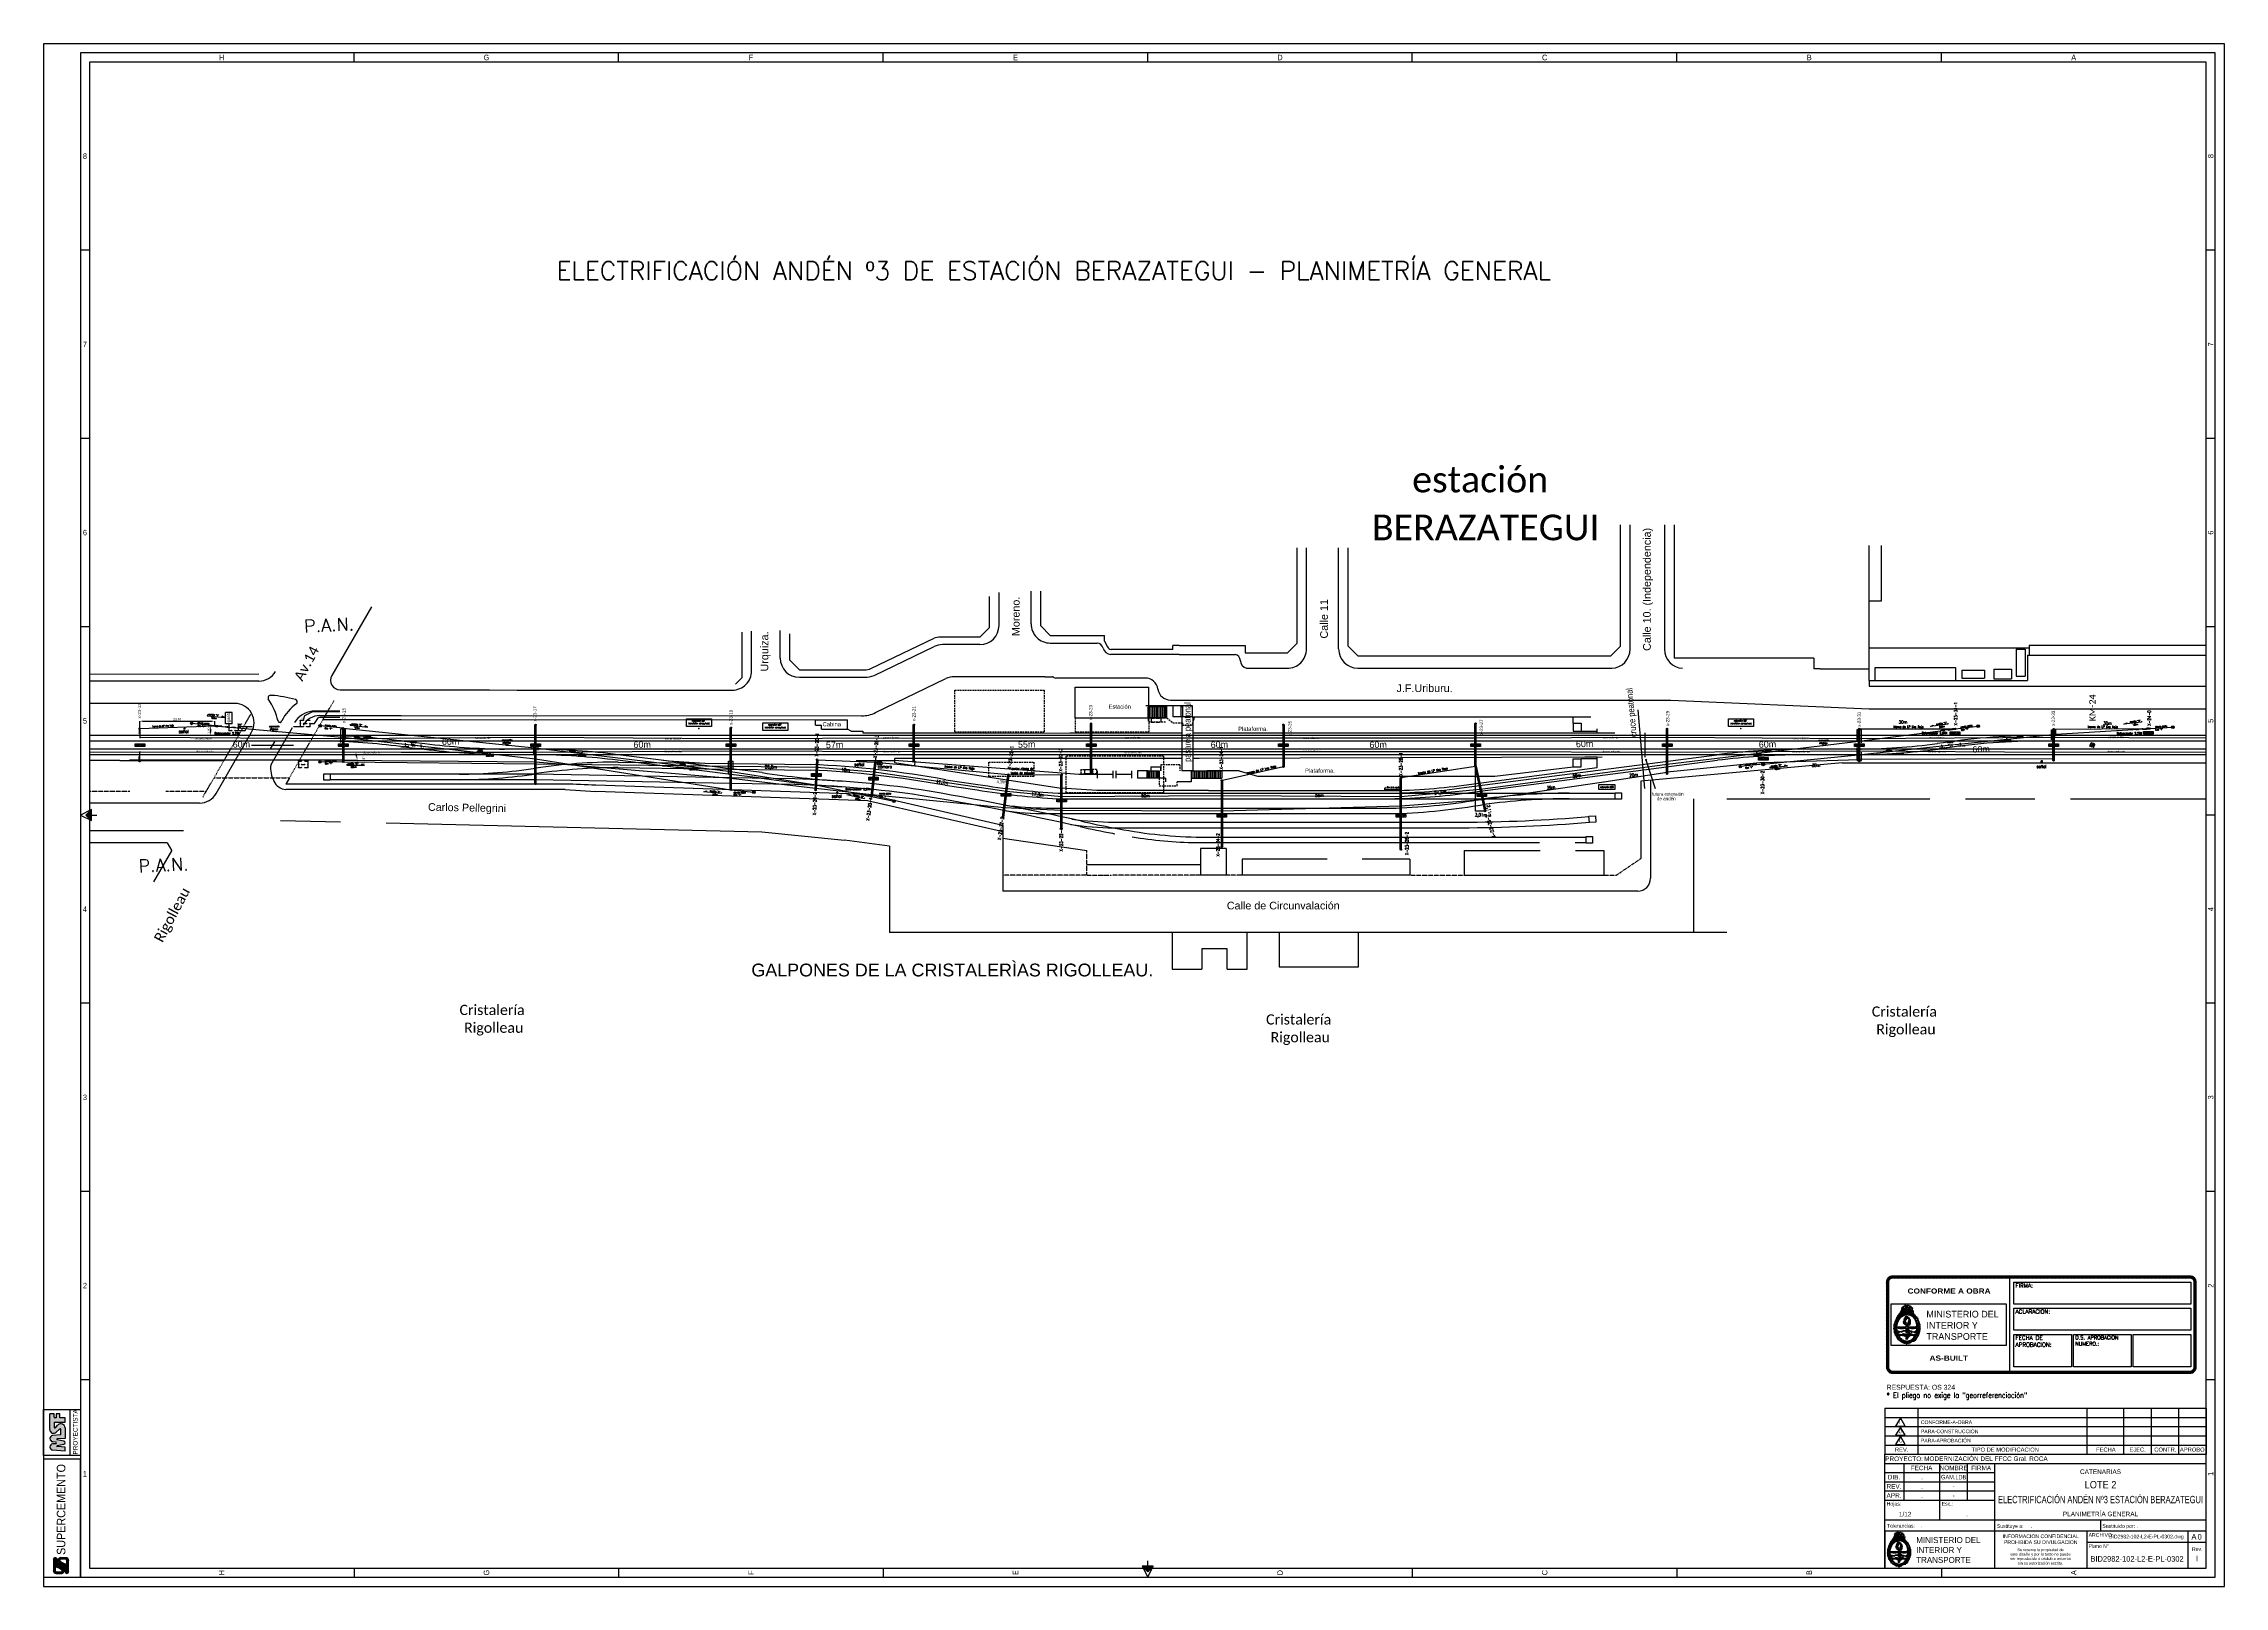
# Paper-space layout '000 BZ 03' of a CAD drawing. Header units: millimetres. Extents: x -61 to 1127, y -28 to 812.
# The model-space entities are those that its viewports show. They can reach past a viewport. Long polylines and large blocks are cut down to what shows.
import ezdxf
from ezdxf.enums import TextEntityAlignment as Align

# ---------------------------------------------------------------- set-up
doc = ezdxf.new("R2010")
doc.units = ezdxf.units.MM
for name, pattern in [('CENTER', [50.8, 31.75, -6.35, 6.35, -6.35]), ('DASHDOT2', [0.5, 0.25, -0.125, 0, -0.125]), ('DIVIDE', [1.25, 0.5, -0.25, 0, -0.25, 0, -0.25]), ('HIDDEN2', [4.7625, 3.175, -1.5875])]:
    doc.linetypes.add(name, pattern=pattern)
for name, color, linetype in [('0-VENTANA', 20, 'Continuous'), ('0_FORMATO', 7, 'Continuous'), ('C142', 142, 'Continuous'), ('CALLES', 8, 'Continuous'), ('E4_ESQUEMAS', 2, 'Continuous'), ('EDIFICIOS', 8, 'Continuous'), ('LIMITE', 8, 'DASHDOT2'), ('LINEA_02', 8, 'Continuous'), ('longitud vano', 7, 'Continuous'), ('M_DIM', 1, 'Continuous'), ('n° de postación', 1, 'Continuous'), ('postes catenaria', 4, 'Continuous'), ('progresivas', 7, 'Continuous'), ('pórticos', 4, 'Continuous'), ('seccionador misma fase', 7, 'Continuous'), ('SEMICUBIERTO', 8, 'HIDDEN2'), ('textos', 7, 'Continuous'), ('Textos catenaria', 7, 'Continuous'), ('TITULOS', 8, 'DIVIDE'), ('vías', 8, 'Continuous')]:
    doc.layers.add(name, color=color, linetype=linetype)
doc.layers.add('02 L d C', color=7, linetype='Continuous', lineweight=5)
doc.layers.get('0-VENTANA').off()
doc.styles.add('ARIAL', font='arial.ttf', dxfattribs={"width": 0.7})
doc.styles.add('progresivas', font='calibri.ttf')
doc.styles.add('ROMAN_SIMPLEX', font='ROMANS')
doc.styles.add('ROMANS', font='arial.ttf', dxfattribs={"width": 0.7})
doc.styles.add('SANS', font='sanss___.ttf')
doc.styles.add('SIMPLEX', font='simplex.shx', dxfattribs={"width": 0.75})
doc.styles.add('STYLE1', font='arial.ttf')
doc.styles.add('TEXTO_SELLO', font='')
doc.styles.get('TEXTO_SELLO').set_extended_font_data('Arial Black', bold=True)
doc.linetypes.add('FENCELINE1', pattern='A,6.35,-2.54,[133,ltypeshp.shx,S=2.54,R=0,X=-2.54,Y=0],-2.54,25.4', length=36.83)
doc.linetypes.add('FENCELINE2', pattern='A,0.25,-0.1,[132,ltypeshp.shx,S=0.1,R=0,X=-0.1,Y=0],-0.1,1', length=1.45)
doc.linetypes.add('ZIGZAG', pattern='A,0.00254,-5.08,[131,ltypeshp.shx,S=5.08,R=0,X=-5.08,Y=0],-10.16,[131,ltypeshp.shx,S=5.08,R=180,X=5.08,Y=0],-5.08', length=20.32254)
doc.dimstyles.new('COTA-100', dxfattribs={"dimtxt": 0.7, "dimasz": 1, "dimexe": 0, "dimexo": 0, "dimgap": 0.25, "dimtad": 1, "dimzin": 0, "dimdsep": 46, "dimtxsty": 'SANS', "dimcen": 0.5, "dimclrd": 256, "dimclre": 256, "dimclrt": 256, "dimazin": 0, "dimtm": 1e-09, "dimtfac": 0.714286, "dimtmove": 2, "dimatfit": 2, "dimfxl": 0, "dimtolj": 1, "dimtzin": 0, "dimarcsym": 0})

# ---------------------------------------------------------------- blocks, each defined once
blk = doc.blocks.new('ROTULO_CARATULA')
at = {"layer": '0_FORMATO', "color": 255}
for p, q in [((0, 0), (0, 62)), ((0, 52), (60, 52)), ((10.6, 37), (10.6, 57)), ((30, 37), (30, 57)), ((45, 37), (45, 57)), ((60, 0), (60, 57)), ((0, 47), (60, 47)), ((0, 42), (60, 42)), ((0, 37), (60, 37)), ((30, 26), (30, 37)), ((175, 26), (0, 26)), ((117.5, 26), (117.5, 20)), ((175, 20), (0, 20)), ((0, 19.4), (0, 0)), ((60, 0), (60, 19.2)), ((110, 20), (110, 0)), ((175, 14), (110, 14)), ((165, 20), (165, 0)), ((0, 0), (175, 0))]:
    blk.add_line(p, q, dxfattribs=at)
at = {"layer": '0_FORMATO', "color": 7}
for p, q in [((0, 62), (175, 62)), ((0, 57), (175, 57))]:
    blk.add_line(p, q, dxfattribs=at)
at = {"layer": '0_FORMATO', "color": 253}
for p, q in [((0, 19.9), (0, 17.7)), ((2.2, 11.9), (2.3, 12.2)), ((2.2, 11.7), (2.2, 11.9)), ((2.3, 12.2), (2.4, 12.4)), ((2.4, 12.4), (2.5, 12.6)), ((2.5, 12.6), (2.6, 12.8)), ((2.6, 12.8), (2.7, 13.1)), ((2.7, 13.1), (2.8, 13.3)), ((2.8, 13.3), (3, 13.5)), ((3, 13.5), (3.1, 13.8)), ((3.1, 13.8), (3.2, 14)), ((3.2, 14), (3.3, 14.2)), ((3.3, 14.2), (3.4, 14.4)), ((3.4, 14.4), (3.6, 14.6)), ((3.6, 14.6), (3.7, 14.9)), ((3.7, 14.9), (3.8, 15.1)), ((3.8, 15.1), (4, 15.3)), ((4, 15.3), (4.1, 15.5)), ((4.1, 15.5), (4.3, 15.7)), ((4.3, 15.7), (4.4, 16)), ((4.4, 16), (4.6, 16.2)), ((4.6, 16.2), (4.7, 16.4)), ((4.7, 16.4), (4.9, 16.6)), ((4.9, 16.6), (5, 16.8)), ((5, 16.8), (5.2, 17)), ((5.2, 18.2), (6, 19.1)), ((5.4, 18), (5.2, 18.2)), ((5.2, 17.4), (5.4, 17.7)), ((5.2, 17), (5.3, 17.2)), ((5.3, 17.2), (5.5, 17.4)), ((5.5, 17.9), (5.4, 18)), ((5.4, 17.7), (5.5, 17.8)), ((5.5, 17.8), (5.5, 17.9)), ((6, 19.1), (6.3, 19)), ((6.3, 19), (6.4, 19.1)), ((6.4, 19.1), (6.6, 19.3)), ((6.6, 19.3), (7.4, 18.8)), ((7.4, 18.8), (7.7, 19.3)), ((7.7, 19.3), (7.9, 18.8)), ((7.9, 18.8), (8.2, 19.6)), ((8.2, 19.6), (9.6, 19.1)), ((9.6, 19.1), (9.3, 18.2)), ((9.3, 18.2), (10.4, 18.2)), ((10.4, 18.2), (10.1, 16.6)), ((10.1, 16.6), (10.4, 16.7)), ((10.4, 16.7), (10.7, 16.8)), ((10.7, 16.8), (10.9, 16.9)), ((10.8, 16.6), (10.7, 16.4)), ((10.7, 16.4), (10.7, 16.2)), ((10.7, 16.2), (10.8, 16)), ((11, 17), (10.8, 16.8)), ((10.8, 16.8), (10.8, 16.6)), ((10.8, 16), (10.8, 15.8)), ((10.8, 15.8), (10.9, 15.6)), ((10.9, 15.6), (11, 15.4)), ((11, 15.4), (11.2, 15.2)), ((11.2, 15.2), (11.3, 14.9)), ((11.3, 14.9), (11.5, 14.7)), ((11.5, 14.7), (11.6, 14.5)), ((11.6, 14.5), (11.8, 14.2)), ((11.8, 14.2), (12, 14)), ((12, 14), (12.2, 13.8)), ((12.2, 13.8), (12.3, 13.6)), ((12.3, 13.6), (12.5, 13.4)), ((12.5, 13.4), (12.7, 13.2)), ((12.7, 13.2), (12.8, 13)), ((12.8, 13), (12.9, 12.8)), ((12.9, 12.8), (13, 12.6)), ((13, 12.6), (13.1, 12.5)), ((13.1, 12.5), (13.2, 12.3)), ((13.2, 12.3), (13.3, 12.1)), ((13.3, 12.1), (13.4, 11.9)), ((1.6, 9.3), (1.7, 9.6)), ((1.6, 9.1), (1.6, 9.3)), ((1.6, 8.8), (1.6, 9.1)), ((1.6, 8.6), (1.6, 8.8)), ((1.6, 8.3), (1.6, 8.6)), ((1.6, 8.1), (1.6, 8.3)), ((1.6, 7.8), (1.6, 8.1)), ((1.6, 7.6), (1.6, 7.8)), ((1.7, 7.3), (1.6, 7.6)), ((1.7, 10), (1.8, 10.3)), ((1.7, 9.8), (1.7, 10)), ((1.7, 9.6), (1.7, 9.8)), ((1.7, 7.1), (1.7, 7.3)), ((1.8, 6.8), (1.7, 7.1)), ((1.8, 10.5), (1.9, 10.8)), ((1.8, 10.3), (1.8, 10.5)), ((1.8, 6.6), (1.8, 6.8)), ((1.9, 6.3), (1.8, 6.6)), ((1.9, 11), (2, 11.2)), ((1.9, 10.8), (1.9, 11)), ((1.9, 6.1), (1.9, 6.3)), ((2, 5.8), (1.9, 6.1)), ((2, 11.2), (2.1, 11.5)), ((2.1, 5.6), (2, 5.8)), ((2.1, 11.5), (2.2, 11.7)), ((2.2, 5.3), (2.1, 5.6)), ((2.3, 5.1), (2.2, 5.3)), ((2.4, 4.8), (2.3, 5.1)), ((2.6, 4.5), (2.4, 4.8)), ((2.7, 4.3), (2.6, 4.5)), ((2.8, 4.1), (2.7, 4.3)), ((3, 3.8), (2.8, 4.1)), ((3.1, 3.6), (3, 3.8)), ((3.3, 3.4), (3.1, 3.6)), ((3.4, 3.2), (3.3, 3.4)), ((3.6, 3), (3.4, 3.2)), ((3.8, 2.8), (3.6, 3)), ((4, 2.6), (3.8, 2.8)), ((4.2, 2.4), (4, 2.6)), ((4.4, 2.2), (4.2, 2.4)), ((4.7, 2), (4.4, 2.2)), ((4.9, 1.9), (4.7, 2)), ((5.1, 1.7), (4.9, 1.9)), ((5.4, 1.6), (5.1, 1.7)), ((5.6, 1.5), (5.4, 1.6)), ((8.5, 1.8), (5.5, 2.1)), ((5.5, 2.1), (6.8, 1.3)), ((5.8, 1.4), (5.6, 1.5)), ((6.1, 1.3), (5.8, 1.4)), ((6.3, 1.3), (6.1, 1.3)), ((6.6, 1.3), (6.3, 1.3)), ((6.8, 1.3), (6.6, 1.3)), ((6.8, 1.3), (8.5, 1.8)), ((7.1, 1.3), (6.8, 1.3)), ((7.3, 1.2), (7.1, 1.3)), ((7.5, 1), (7.3, 1.2)), ((7.5, 0.8), (7.5, 1)), ((7.7, 0.5), (7.5, 0.8)), ((8.2, 1.3), (7.7, 0.5)), ((9.6, 1.6), (8.2, 1.3)), ((10.4, 2.6), (8.8, 1.8)), ((8.8, 1.8), (9.6, 1.6)), ((10.1, 1.8), (10.4, 2.6)), ((10.4, 1.9), (10.1, 1.8)), ((10.6, 2), (10.4, 1.9)), ((10.8, 2.1), (10.6, 2)), ((11, 2.3), (10.8, 2.1)), ((11.2, 2.4), (11, 2.3)), ((11.4, 2.5), (11.2, 2.4)), ((11.6, 2.7), (11.4, 2.5)), ((11.8, 2.9), (11.6, 2.7)), ((12, 3), (11.8, 2.9)), ((12.1, 3.2), (12, 3)), ((12.3, 3.4), (12.1, 3.2)), ((12.4, 3.6), (12.3, 3.4)), ((12.6, 3.8), (12.4, 3.6)), ((12.7, 4), (12.6, 3.8)), ((12.8, 4.2), (12.7, 4)), ((13, 4.4), (12.8, 4.2)), ((13.1, 4.6), (13, 4.4)), ((13.2, 4.8), (13.1, 4.6)), ((13.3, 5), (13.2, 4.8)), ((13.4, 5.3), (13.3, 5)), ((13.4, 11.9), (13.5, 11.6)), ((13.5, 5.5), (13.4, 5.3)), ((13.5, 11.6), (13.6, 11.4)), ((13.6, 5.7), (13.5, 5.5)), ((13.6, 11.4), (13.7, 11.2)), ((13.7, 6.2), (13.6, 6)), ((13.6, 6), (13.6, 5.7)), ((13.7, 11.2), (13.7, 10.9)), ((13.7, 10.9), (13.8, 10.7)), ((13.8, 6.4), (13.7, 6.2)), ((13.8, 10.7), (13.8, 10.5)), ((13.8, 10.5), (13.9, 10.2)), ((13.9, 6.9), (13.8, 6.7)), ((13.8, 6.7), (13.8, 6.4)), ((13.9, 10.2), (13.9, 10)), ((13.9, 10), (14, 9.7)), ((14, 7.7), (13.9, 7.4)), ((13.9, 7.4), (13.9, 7.2)), ((13.9, 7.2), (13.9, 6.9)), ((14, 9.7), (14, 9.5)), ((14, 9.5), (14, 9.2)), ((14, 9.2), (14, 9)), ((14, 9), (14, 8.7)), ((14, 8.7), (14, 8.5)), ((14, 8.5), (14, 8.2)), ((14, 8.2), (14, 7.9)), ((14, 7.9), (14, 7.7))]:
    blk.add_line(p, q, dxfattribs=at)
at = {"layer": '0_FORMATO'}
blk.add_line((60, 19.2), (60, 21.6), dxfattribs=at)
at = {"layer": '0_FORMATO', "color": 253}
for points in [[(0, 19.9), (0, 19.9)], [(2.2, 12.2), (2.2, 11.9), (2.2, 11.6), (2.2, 11.4), (2.3, 11.2), (2.5, 11.1), (2.7, 10.9), (2.5, 11.4), (3.3, 11.1), (2.2, 12.2)], [(3.3, 14.4), (3.1, 14.1), (3, 13.9), (2.8, 13.6), (2.7, 13.4), (2.6, 13.1), (2.6, 12.8), (2.5, 12.6), (2.5, 12.3), (2.5, 12), (2.6, 12.2), (2.7, 12.4), (2.9, 12.6), (3, 12.9), (3.1, 13.1), (3.2, 13.4), (3.3, 13.7), (3.3, 13.9), (3.3, 14.2), (3.3, 14.4)], [(2.7, 8.9), (7.4, 8.9), (7.4, 10), (7.2, 10.1), (7.1, 10.3), (6.9, 10.4), (6.8, 10.6), (6.7, 10.8), (6.6, 11), (6.5, 11.2), (6.5, 11.4), (6.4, 11.7), (6.4, 11.9), (6.4, 12.1), (6.4, 12.4), (6.4, 12.6), (6.5, 12.8), (6.6, 13), (6.6, 13.2), (6.8, 13.3), (6.9, 13.5), (7.1, 13.6), (7.2, 13.7), (7.4, 13.8), (7.7, 13.8), (7.9, 13.8), (8.1, 13.7), (8.3, 13.7), (8.5, 13.6), (8.6, 13.4), (8.8, 13.3), (8.9, 13.2), (9, 13), (9.1, 12.8), (9.2, 12.6), (9.3, 12.4), (9.3, 12.2), (9.4, 12), (9.4, 11.8), (9.4, 11.6), (9.3, 11.4), (9.3, 11.2), (9.2, 11), (9.1, 10.8), (9, 10.6), (8.9, 10.5), (8.8, 10.3), (8.6, 10.2), (8.4, 10.1), (8.2, 10), (8.2, 8.9), (12.6, 8.9), (12.6, 9.2), (12.6, 9.5), (12.6, 9.7), (12.5, 10), (12.5, 10.2), (12.5, 10.4), (12.4, 10.7), (12.4, 10.9), (12.3, 11.1), (12.3, 11.3), (12.2, 11.5), (12.1, 11.7), (12, 11.9), (12, 12.1), (11.9, 12.3), (11.8, 12.4), (11.7, 12.6), (11.6, 12.8), (11.5, 12.9), (11.4, 13.1), (11.3, 13.2), (11.2, 13.3), (11.1, 13.5), (10.9, 13.6), (10.8, 13.7), (10.7, 13.8), (10.6, 13.9), (10.4, 14), (10.3, 14.1), (10.1, 14.2), (10, 14.3), (9.9, 14.4), (9.7, 14.4), (9.6, 14.5), (9.4, 14.6), (9.3, 14.6), (9.1, 14.7), (9, 14.7), (8.8, 14.7), (8.7, 14.8), (8.5, 14.8), (8.3, 14.8), (8.2, 14.8), (8, 14.8), (7.9, 14.8), (7.7, 14.8), (7.6, 14.8), (7.4, 14.8), (7.2, 14.8), (7.1, 14.7), (6.9, 14.7), (6.8, 14.7), (6.6, 14.6), (6.5, 14.6), (6.3, 14.5), (6.2, 14.5), (6, 14.4), (5.9, 14.3), (5.7, 14.2), (5.6, 14.1), (5.4, 14.1), (5.3, 14), (5.1, 13.9), (5, 13.7), (4.9, 13.6), (4.7, 13.5), (4.6, 13.4), (4.5, 13.3), (4.3, 13.1), (4.2, 13), (4.1, 12.8), (4, 12.7), (3.9, 12.5), (3.8, 12.3), (3.7, 12.2), (3.6, 12), (3.5, 11.8), (3.4, 11.6), (3.3, 11.4), (3.2, 11.2), (3.2, 11), (3.1, 10.8), (3, 10.6), (3, 10.4), (2.9, 10.2), (2.9, 9.9), (2.8, 9.7), (2.8, 9.4), (2.8, 9.2), (2.7, 8.9)], [(2.7, 12.2), (3.3, 11.7), (3.3, 12.2), (2.7, 12.2)], [(3, 13.6), (2.9, 13.2), (2.9, 13), (2.9, 12.7), (3.1, 12.5), (3.3, 12.2), (3.2, 12.5), (3.3, 12.7), (3.6, 12.8), (3, 13.6)], [(3.3, 13.3), (3.3, 13), (3.3, 12.9), (3, 12.8), (3.3, 12), (3.5, 12.2), (3.6, 12.5), (3.6, 12.7), (3.6, 12.9), (3.5, 13.1), (3.3, 13.3)], [(3.8, 14.1), (3.8, 13.8), (3.8, 13.7), (3.6, 13.6), (3.3, 13.6), (4.1, 13), (4.7, 14.1), (3.8, 14.1)], [(3.6, 14.7), (3.8, 14.4), (3.6, 14.7)], [(3.8, 15), (3.8, 14.6), (3.7, 14.3), (3.8, 14.1), (3.9, 13.8), (4.1, 13.6), (4.1, 13.9), (4.2, 14.1), (4.3, 14.1), (4.7, 14.1), (4.4, 15), (3.8, 15)], [(4.4, 15.5), (4.7, 13.9), (5.5, 14.7), (4.4, 15.5)], [(4.7, 15.8), (4.7, 14.7), (5.7, 15), (5.5, 15.8), (4.7, 15.8)], [(6.3, 18.8), (5.5, 17.2), (4.9, 17.2), (4.9, 15.5), (5.2, 15.5), (5.4, 15.4), (5.5, 15.3), (5.4, 15.1), (5.2, 15), (5.4, 14.9), (5.7, 14.9), (5.9, 14.9), (6.2, 14.9), (6.5, 14.9), (6.8, 15), (7.1, 15), (7.4, 15.1), (7.7, 15.2), (7.9, 15.3), (8.2, 15.4), (8.4, 15.5), (8.6, 15.6), (8.8, 15.8), (5.7, 15.2), (6.3, 18.8)], [(6, 19.1), (5.2, 18.2), (5.5, 18.2), (5.8, 18.2), (5.9, 18.3), (6, 18.5), (6.1, 18.8), (6, 19.1)], [(5.7, 17.4), (5.5, 16.1), (5.7, 16.3), (5.8, 16.5), (5.9, 16.7), (5.9, 16.9), (5.9, 17.1), (5.7, 17.4)], [(5.7, 16.1), (5.7, 15.2), (6.3, 15.2), (6.3, 16.1), (5.7, 16.1)], [(6.6, 18.2), (6, 16.9), (6.2, 17.1), (6.4, 17.4), (6.5, 17.6), (6.6, 17.9), (6.6, 18.2)], [(6, 16.3), (6.8, 16.3), (6.6, 17.4), (7.7, 17.4), (7.4, 16.6), (8.2, 16.6), (7.9, 17.4), (8.8, 17.4), (8.8, 17), (8.8, 16.8), (9, 16.6), (9.3, 16.3), (9.3, 16.6), (9.2, 16.9), (9.1, 17.1), (9, 17.3), (8.9, 17.5), (8.8, 17.6), (8.6, 17.8), (8.5, 17.9), (8.3, 18), (8.2, 18), (8, 18.1), (7.9, 18.1), (7.7, 18.1), (7.5, 18), (7.4, 18), (7.2, 17.9), (7.1, 17.8), (6.9, 17.7), (6.7, 17.5), (6.6, 17.4), (6.5, 17.2), (6.3, 17), (6.2, 16.8), (6.1, 16.6), (6, 16.3)], [(6, 16.3), (6, 15.5), (6.6, 16.1), (7.4, 15.8), (7.1, 16), (6.9, 16.2), (6.7, 16.3), (6.4, 16.3), (6, 16.3)], [(6.8, 13.3), (7.7, 13), (6.3, 11.1), (9, 10.9), (8.2, 11.1), (9, 11.4), (9, 11.7), (8.9, 12), (8.8, 12.2), (8.8, 12.5), (8.7, 12.7), (8.6, 12.9), (8.4, 13.1), (8.3, 13.2), (8.1, 13.3), (7.9, 13.4), (7.7, 13.4), (7.5, 13.4), (7.2, 13.4), (6.8, 13.3)], [(6.6, 12.5), (6.3, 11.7), (6.6, 12.5)], [(6.5, 15.1), (6.7, 15.1), (6.5, 15.1)], [(8.2, 19.6), (8.1, 19.3), (7.9, 19.1), (7.8, 19.1), (7.6, 19.2), (7.4, 19.3), (6.6, 19.3), (6.7, 19.1), (6.8, 18.9), (7, 18.7), (7.1, 18.6), (7.3, 18.5), (7.5, 18.4), (7.7, 18.4), (7.9, 18.4), (8.2, 18.4), (8.4, 18.4), (8.6, 18.5), (8.9, 18.6), (9.1, 18.6), (9.3, 18.7), (9.6, 18.8), (8.2, 19.6)], [(6.6, 17.4), (6.7, 17.1), (6.8, 16.9), (7, 16.7), (7.1, 16.6), (7.4, 16.5), (7.6, 16.4), (7.9, 16.3), (7.7, 17.4), (6.6, 17.4)], [(6.6, 16.1), (6.6, 15.5), (7.1, 15.5), (6.6, 16.1)], [(6.8, 13.9), (6.6, 12.8), (7.4, 13.9), (6.8, 13.9)], [(6.8, 17.4), (6.8, 16.9), (7.4, 16.9), (7.4, 17.4), (6.8, 17.4)], [(6.8, 12.2), (7.7, 13), (7.3, 13), (7.1, 12.9), (7, 12.8), (6.9, 12.5), (6.8, 12.2)], [(6.9, 18.3), (7, 18.2), (6.9, 18.3)], [(7.4, 15.5), (8.8, 15.8), (8.8, 15), (9, 15.1), (9.3, 15.1), (9.5, 15.2), (9.7, 15.2), (9.9, 15.2), (10.1, 15.2), (10.1, 15.1), (10.2, 14.9), (10.1, 14.7), (10.9, 15), (10.9, 15.5), (10.8, 15.6), (10.6, 15.6), (10.4, 15.7), (10.1, 15.8), (9.9, 15.9), (9.7, 16), (9.5, 16.1), (9.2, 16.2), (9, 16.2), (8.8, 16.3), (8.6, 16.3), (8.4, 16.3), (8.2, 16.3), (8, 16.3), (7.9, 16.2), (7.7, 16.1), (7.6, 15.9), (7.5, 15.8), (7.4, 15.5)], [(7.4, 14.1), (8.2, 13.9), (7.4, 14.1)], [(7.6, 13.8), (7.8, 13.7), (7.6, 13.8)], [(7.7, 16.1), (7.9, 15.8), (7.7, 16.1)], [(7.8, 19.2), (7.8, 19), (7.8, 19.2)], [(7.9, 17.4), (7.9, 16.9), (8.8, 16.9), (8.8, 17.4), (7.9, 17.4)], [(7.9, 13.9), (8.8, 13.3), (7.9, 13.9)], [(8.2, 16.9), (9, 16.3), (8.2, 16.9)], [(8.5, 18.5), (8.5, 18), (9, 18), (8.5, 18.5)], [(8.8, 18), (9.9, 16.3), (9.8, 16.6), (9.6, 16.9), (9.5, 17.2), (9.4, 17.4), (9.2, 17.6), (9, 17.8), (8.8, 18)], [(8.8, 13.3), (8.8, 12), (8.8, 13.3)], [(9, 18.8), (9.3, 15.8), (10.7, 15.5), (10.7, 16.6), (10.1, 16.6), (10.4, 18.2), (9, 18.8)], [(9, 15.2), (10.4, 15), (9, 15.2)], [(9, 12.5), (9.3, 10.3), (9.4, 10.6), (9.5, 10.9), (9.5, 11.2), (9.5, 11.4), (9.4, 11.7), (9.3, 12), (9.2, 12.2), (9, 12.5)], [(9.1, 12.9), (9.2, 12.7), (9.1, 12.9)], [(9.7, 17.2), (9.8, 17.1), (9.7, 17.2)], [(10.1, 14.7), (11.5, 13), (12, 13.6), (12.9, 13), (12.6, 13.9), (11.2, 13.6), (11.2, 13.9), (11.1, 14.2), (10.9, 14.3), (10.7, 14.5), (10.5, 14.6), (10.1, 14.7)], [(10.7, 15), (12, 13.6), (12, 13.9), (11.9, 14.2), (11.8, 14.5), (11.7, 14.6), (11.5, 14.8), (11.3, 14.9), (11, 14.9), (10.7, 15)], [(11.4, 13.8), (11.6, 13.7), (11.4, 13.8)], [(12, 13.6), (11.9, 13.3), (11.8, 13), (11.8, 12.8), (11.9, 12.6), (12, 12.5), (12.3, 12.3), (12.6, 12.2), (12, 11.7), (12.3, 10.9), (13.4, 10.9), (13.1, 13), (12, 13.6)], [(12.2, 12.1), (12.4, 12), (12.2, 12.1)], [(13.1, 12.2), (13.1, 12), (13.1, 11.8), (13.1, 11.5), (13, 11.3), (12.9, 11.1), (12.9, 10.8), (12.9, 10.6), (12.8, 10.4), (12.9, 10.2), (12.9, 10.1), (13, 9.9), (13.2, 9.8), (13.4, 9.8), (12.9, 10.3), (14, 10.3), (13.1, 12.2)], [(12.9, 12.5), (13.1, 12.2), (12.9, 12.5)], [(1.4, 10.3), (1.4, 8.1), (1.6, 8.9), (2.5, 9.2), (2.3, 9.4), (2.2, 9.5), (2.1, 9.6), (2.1, 9.6), (2.2, 9.7), (2.5, 9.8), (1.4, 10.3)], [(6, 11.7), (6.1, 11.4), (6.2, 11.1), (6.3, 10.9), (6.4, 10.7), (6.6, 10.6), (6.8, 10.5), (7.1, 10.4), (7.4, 10.3), (7.4, 8.9), (2.7, 8.9), (2.8, 9.2), (2.8, 9.5), (2.8, 9.7), (2.8, 10), (2.9, 10.3), (2.9, 10.5), (2.8, 10.8), (2.7, 11), (2.6, 11.2), (2.5, 11.4), (2.7, 10.9), (1.9, 11.1), (1.6, 10), (2.2, 10.6), (1.9, 9.2), (2.5, 7.6), (2.7, 8.7), (7.4, 8.7), (7.4, 6.8), (7.9, 8.7), (8.2, 8.7), (8.5, 8.7), (8.7, 8.7), (9, 8.7), (9.3, 8.7), (9.5, 8.7), (9.8, 8.7), (10.1, 8.7), (10.3, 8.7), (10.6, 8.7), (10.9, 8.7), (11.1, 8.7), (11.4, 8.7), (11.6, 8.6), (11.9, 8.6), (12.1, 8.5), (12.4, 8.4), (12.6, 8.3), (12.8, 8.2), (13.1, 8.1), (13.3, 7.9), (13.5, 7.8), (13.7, 7.6), (12.6, 7.8), (12, 4.8), (10.7, 5.1), (11.5, 4.6), (10.1, 2.6), (11.2, 2.6), (12.6, 5.9), (13.7, 5.7), (12.9, 6.2), (12.9, 7.3), (13.7, 6.5), (14, 10.3), (13.1, 8.4), (13.1, 9.5), (12.9, 9.4), (12.6, 9.3), (12.4, 9.2), (12.1, 9.1), (11.8, 9), (11.6, 9), (11.3, 8.9), (11, 8.9), (10.7, 8.9), (10.5, 8.9), (10.2, 8.9), (9.9, 8.9), (9.6, 8.9), (9.3, 8.9), (9, 8.9), (8.8, 8.9), (8.5, 8.9), (8.2, 8.9), (7.9, 8.9), (8.5, 10.6), (7.1, 11.1), (7.1, 10.8), (7, 10.7), (6.9, 10.6), (6.6, 10.6), (6.3, 10.6), (6, 11.7)], [(1.6, 8.9), (1.7, 8.6), (1.8, 8.3), (1.8, 8.1), (2, 7.9), (2.2, 7.7), (2.5, 7.6), (1.9, 8.1), (2.5, 8.9), (1.6, 8.9)], [(1.6, 7.8), (1.6, 6.5), (1.9, 7.3), (2.5, 6.8), (2.5, 7.1), (2.5, 7.3), (2.3, 7.5), (2.2, 7.6), (1.9, 7.7), (1.6, 7.8)], [(1.9, 7.3), (1.6, 6.2), (2.7, 6.2), (1.9, 7.3)], [(1.9, 10.6), (1.9, 10), (2.5, 10), (1.9, 10.6)], [(2.7, 6.8), (1.9, 5.7), (3, 5.4), (2.7, 6.8)], [(1.9, 5.1), (3.3, 4.8), (3, 5.9), (1.9, 5.1)], [(2, 11.8), (2.1, 11.6), (2, 11.8)], [(2.1, 9.7), (2.3, 9.6), (2.1, 9.7)], [(2.1, 8.3), (2.3, 8.2), (2.1, 8.3)], [(2.3, 5.2), (2.4, 5), (2.3, 5.2)], [(2.5, 4.3), (4.4, 3.5), (4.4, 4.8), (4.1, 4.9), (3.8, 5), (3.6, 5), (3.3, 4.9), (3.1, 4.8), (2.9, 4.7), (2.7, 4.5), (2.5, 4.3)], [(2.7, 8.7), (3, 8.6), (3.2, 8.5), (3.5, 8.4), (3.8, 8.4), (4, 8.4), (4.3, 8.3), (4.6, 8.3), (4.9, 8.3), (5.2, 8.3), (5.5, 8.3), (5.7, 8.3), (6, 8.3), (6.3, 8.4), (6.6, 8.4), (6.9, 8.4), (7.1, 8.4), (7.4, 8.4), (7.1, 8.5), (6.9, 8.6), (6.6, 8.6), (6.4, 8.7), (6.1, 8.7), (5.8, 8.7), (5.5, 8.7), (5.2, 8.7), (5, 8.7), (4.7, 8.7), (4.4, 8.7), (4.1, 8.7), (3.8, 8.7), (3.5, 8.7), (3.3, 8.7), (3, 8.7), (2.7, 8.7)], [(2.7, 8.4), (2.8, 8.1), (2.8, 7.9), (2.9, 7.6), (3, 7.4), (3.1, 7.3), (3.3, 7.1), (3.4, 7), (3.6, 7), (3.7, 6.9), (3.9, 6.8), (4.1, 6.8), (4.3, 6.8), (4.5, 6.8), (4.7, 6.8), (4.9, 6.8), (5.2, 6.9), (5.4, 6.9), (5.6, 7), (5.8, 7), (6.1, 7.1), (6.3, 7.1), (6.5, 7.2), (6.7, 7.2), (7, 7.2), (7.2, 7.3), (7.4, 7.3), (7.4, 8.4), (2.7, 8.4)], [(2.7, 7.3), (3, 7), (2.7, 7.3)], [(2.7, 7), (3, 6.8), (2.7, 7)], [(2.7, 4.6), (2.9, 4.3), (3, 4), (3.1, 3.9), (3.3, 3.7), (3.5, 3.6), (3.8, 3.5), (3.7, 3.8), (3.6, 4), (3.5, 4.2), (3.3, 4.3), (3.1, 4.5), (2.7, 4.6)], [(2.8, 10.4), (2.9, 10.2), (2.8, 10.4)], [(3, 6.2), (3.1, 6), (3.3, 5.9), (3.4, 5.8), (3.6, 5.7), (3.9, 5.6), (4.1, 5.5), (4.3, 5.4), (4.6, 5.4), (4.9, 5.3), (5.2, 5.3), (5.5, 5.3), (5.8, 5.3), (6.1, 5.2), (6.4, 5.2), (6.7, 5.2), (7, 5.3), (7.3, 5.3), (7.5, 5.3), (7.8, 5.3), (8.1, 5.3), (8.3, 5.3), (8.6, 5.4), (8.8, 5.4), (8.8, 6.2), (9, 6.1), (9.2, 6), (9.4, 5.9), (9.6, 5.8), (9.8, 5.7), (10, 5.6), (10.2, 5.5), (10.4, 5.4), (10.6, 5.3), (10.8, 5.3), (11, 5.3), (11.2, 5.3), (11.4, 5.3), (11.6, 5.4), (11.8, 5.4), (11.9, 5.6), (12.1, 5.7), (12.2, 5.9), (12.3, 6.2), (12.1, 6.2), (11.8, 6.3), (11.5, 6.3), (11.3, 6.4), (11, 6.4), (10.8, 6.5), (10.5, 6.5), (10.2, 6.6), (10, 6.7), (9.7, 6.7), (9.5, 6.8), (9.2, 6.8), (8.9, 6.8), (8.7, 6.9), (8.4, 6.9), (8.2, 6.9), (7.9, 6.9), (7.6, 6.8), (7.4, 6.8), (8.8, 6.5), (8.4, 6.4), (8.1, 6.4), (7.9, 6.4), (7.7, 6.4), (7.5, 6.6), (7.3, 6.8), (7.1, 7), (3, 6.2)], [(3, 6.2), (4.1, 6.5), (3.8, 6.6), (3.5, 6.6), (3.3, 6.5), (3, 6.2)], [(3, 3.7), (3.3, 2.9), (4.1, 3.2), (3, 3.7)], [(3.3, 5.4), (3.6, 5.1), (3.3, 5.4)], [(3.6, 3.2), (3.8, 2.9), (3.9, 2.7), (4.1, 2.6), (4.4, 2.5), (4.6, 2.4), (4.9, 2.4), (5.2, 2.4), (4.7, 3.5), (3.6, 3.2)], [(3.6, 2.9), (3.8, 2.6), (3.6, 2.9)], [(7.4, 2.9), (7.4, 4.6), (3.8, 4.8), (3.9, 4.6), (4.1, 4.4), (4.2, 4.2), (4.3, 4), (4.5, 3.8), (4.6, 3.6), (4.8, 3.4), (5, 3.3), (5.1, 3.1), (5.3, 3), (5.5, 2.9), (5.7, 2.8), (5.9, 2.7), (6.1, 2.6), (6.3, 2.5), (6.5, 2.4), (6.7, 2.3), (6.9, 2.3), (7.1, 2.3), (7.3, 2.2), (7.5, 2.2), (7.7, 2.2), (7.9, 2.2), (8.1, 2.2), (8.3, 2.2), (8.5, 2.3), (8.7, 2.3), (8.9, 2.4), (9.1, 2.4), (9.3, 2.5), (9.5, 2.6), (9.7, 2.7), (9.9, 2.8), (10.1, 2.9), (10.3, 3.1), (10.5, 3.2), (10.6, 3.4), (10.8, 3.5), (10.9, 3.7), (11.1, 3.9), (11.2, 4.1), (11.4, 4.3), (11.5, 4.6), (11.2, 4.7), (10.9, 4.8), (10.6, 4.9), (10.3, 4.9), (10.1, 4.9), (9.9, 4.9), (9.7, 4.9), (9.5, 4.8), (9.4, 4.8), (9.2, 4.7), (9, 4.6), (8.9, 4.5), (8.8, 4.4), (8.6, 4.2), (8.5, 4.1), (8.3, 3.9), (8.1, 3.7), (8, 3.5), (7.8, 3.3), (7.6, 3.1), (7.4, 2.9)], [(4.1, 6.8), (5.5, 6.5), (4.1, 6.8)], [(4.1, 4), (4.4, 3.7), (4.1, 4)], [(4.9, 2.9), (4.9, 2.6), (4.8, 2.5), (4.7, 2.4), (4.4, 2.4), (4.1, 2.4), (5.2, 1.8), (6.8, 1.8), (4.9, 2.9)], [(4.4, 3.7), (5.2, 2.9), (4.4, 3.7)], [(4.5, 5.2), (4.6, 5), (4.5, 5.2)], [(4.8, 5.3), (5, 5.2), (4.8, 5.3)], [(5.2, 5.1), (6.6, 5.4), (6.3, 5.5), (6, 5.6), (5.8, 5.6), (5.6, 5.5), (5.4, 5.4), (5.2, 5.1)], [(5.2, 2.9), (5.5, 2.6), (5.2, 2.9)], [(5.2, 2.1), (5.4, 1.8), (5.6, 1.6), (5.8, 1.5), (6, 1.3), (6.3, 1.2), (6.5, 1.1), (6.8, 1), (5.2, 2.1)], [(5.4, 2.3), (5.6, 2.2), (5.4, 2.3)], [(5.6, 6.8), (5.7, 6.7), (5.6, 6.8)], [(5.7, 7), (7.4, 7), (5.7, 7)], [(5.7, 5.4), (6.6, 4.8), (5.7, 5.4)], [(5.7, 2.6), (6, 2.4), (5.7, 2.6)], [(6, 7.3), (6.3, 7), (6, 7.3)], [(6.3, 10.9), (7.4, 10.6), (6.3, 10.9)], [(6.3, 5.4), (6.6, 5.1), (6.3, 5.4)], [(6.3, 4.8), (6.6, 4.6), (6.3, 4.8)], [(6.3, 2.4), (6.6, 2.1), (6.3, 2.4)], [(6.6, 10.9), (7.4, 11.4), (6.6, 10.9)], [(6.6, 10.3), (7.4, 10), (6.6, 10.3)], [(6.6, 5.7), (6.6, 5.1), (7.4, 5.1), (6.6, 5.7)], [(6.6, 4.6), (6.9, 4.6), (7.2, 4.7), (7.4, 4.8), (7.6, 4.9), (7.8, 5.1), (7.9, 5.4), (7.6, 5.3), (7.3, 5.3), (7.1, 5.2), (6.9, 5.1), (6.7, 4.9), (6.6, 4.6)], [(6.8, 4.8), (7.1, 4.6), (6.8, 4.8)], [(6.9, 1.6), (7, 1.5), (6.9, 1.6)], [(7.1, 7), (7.2, 6.7), (7.3, 6.5), (7.4, 6.4), (7.6, 6.3), (7.9, 6.2), (7.1, 7)], [(7.1, 1.8), (7.9, 1.6), (7.4, 0.7), (8.8, 1.8), (7.1, 1.8)], [(7.4, 4.6), (7.4, 3.2), (7.4, 4.6)], [(7.4, 3.2), (7.7, 2.9), (7.4, 3.2)], [(7.6, 1.5), (7.8, 1.4), (7.6, 1.5)], [(7.9, 5.1), (7.7, 3.2), (7.9, 5.1)], [(7.7, 3.2), (7.9, 2.9), (7.7, 3.2)], [(7.8, 0.8), (7.8, 0.6), (7.8, 0.8)], [(8.2, 11.4), (9, 11.1), (7.9, 10.9), (9.3, 10.3), (9.3, 11.4), (8.2, 11.4)], [(7.9, 10.3), (7.9, 8.9), (8.2, 10), (9.3, 10), (7.9, 10.3)], [(7.9, 8.7), (7.9, 8.3), (8, 8), (8, 7.8), (8.1, 7.5), (8.3, 7.3), (8.5, 7), (7.9, 8.7)], [(7.9, 6.8), (7.9, 6.2), (8.5, 6.2), (8.5, 6.8), (7.9, 6.8)], [(7.9, 4.6), (7.9, 3.2), (7.9, 4.6)], [(8.2, 8.7), (8.5, 8.6), (8.7, 8.5), (9, 8.4), (9.2, 8.4), (9.5, 8.4), (9.8, 8.3), (10.1, 8.3), (10.4, 8.3), (10.6, 8.3), (10.9, 8.3), (11.2, 8.3), (11.5, 8.4), (11.8, 8.4), (12.1, 8.4), (12.3, 8.4), (12.6, 8.4), (12.3, 8.5), (12.1, 8.6), (11.8, 8.6), (11.6, 8.7), (11.3, 8.7), (11, 8.7), (10.7, 8.7), (10.4, 8.7), (10.2, 8.7), (9.9, 8.7), (9.6, 8.7), (9.3, 8.7), (9, 8.7), (8.7, 8.7), (8.5, 8.7), (8.2, 8.7)], [(8.2, 8.4), (8.3, 8.2), (8.4, 8), (8.5, 7.9), (8.6, 7.7), (8.7, 7.5), (8.9, 7.4), (9, 7.3), (9.2, 7.1), (9.4, 7), (9.6, 6.9), (9.7, 6.9), (9.9, 6.8), (10.1, 6.7), (10.3, 6.7), (10.5, 6.7), (10.7, 6.6), (10.9, 6.6), (11.1, 6.6), (11.3, 6.7), (11.4, 6.7), (11.6, 6.8), (11.8, 6.9), (11.9, 7), (12.1, 7.1), (12.2, 7.2), (12.3, 7.3), (12.4, 7.5), (12.5, 7.7), (12.5, 7.9), (12.6, 8.1), (12.6, 8.4), (8.2, 8.4)], [(8.2, 5.4), (8.2, 4.6), (8.8, 4.6), (8.8, 5.4), (8.2, 5.4)], [(8.4, 11.9), (8.6, 11.8), (8.4, 11.9)], [(8.5, 7.3), (9.6, 6.8), (8.5, 7.3)], [(8.5, 6.5), (8.8, 6.2), (8.5, 6.5)], [(8.5, 5.9), (8.8, 5.1), (8.5, 5.9)], [(9.3, 5.9), (8.5, 5.1), (8.8, 5.1), (9, 5.1), (9.2, 5.2), (9.3, 5.3), (9.4, 5.4), (9.4, 5.7), (9.3, 5.9)], [(8.8, 1.6), (8.5, 1), (9, 1), (8.8, 1.6)], [(8.7, 2), (8.8, 1.9), (8.7, 2)], [(8.8, 5.9), (9.3, 5.4), (9.3, 5.9), (8.8, 5.9)], [(8.8, 2.4), (9, 2.1), (8.8, 2.4)], [(8.9, 6.1), (9.1, 6), (8.9, 6.1)], [(9, 7.3), (9.3, 7), (9, 7.3)], [(9, 5.1), (9.3, 4.8), (9, 5.1)], [(9, 1.8), (10.1, 2.4), (9.8, 2.4), (9.6, 2.4), (9.4, 2.3), (9.2, 2.1), (9, 1.8)], [(9.2, 1.5), (9.4, 1.4), (9.2, 1.5)], [(9.6, 7), (9.6, 6.5), (10.1, 6.5), (9.6, 7)], [(9.6, 5.9), (9.9, 5.7), (9.6, 5.9)], [(9.8, 1.7), (9.9, 1.6), (9.8, 1.7)], [(9.9, 5.5), (10, 5.3), (9.9, 5.5)], [(9.9, 2.9), (10.1, 2.6), (9.9, 2.9)], [(10, 6.9), (10.2, 6.8), (10, 6.9)], [(10.1, 5.4), (10.4, 5.1), (10.1, 5.4)], [(10.1, 2.1), (11.5, 2.1), (10.1, 2.1)], [(10.3, 6.7), (10.5, 6.6), (10.3, 6.7)], [(11.2, 3.5), (11.1, 3.2), (11, 3.1), (11, 3), (11.1, 2.9), (11.2, 2.6), (11, 2.8), (10.9, 2.9), (10.8, 2.9), (10.6, 2.8), (10.4, 2.6), (12, 2.6), (12, 3.2), (11.2, 3.5)], [(10.5, 5.2), (10.6, 5), (10.5, 5.2)], [(10.7, 6.8), (10.9, 6.5), (10.7, 6.8)], [(10.9, 4.8), (11.2, 4.6), (10.9, 4.8)], [(11, 6.6), (11.1, 6.4), (11, 6.6)], [(11.2, 5.1), (12, 4.8), (11.2, 5.1)], [(11.2, 4.3), (11.5, 4), (11.2, 4.3)], [(11.4, 6.4), (11.6, 6.3), (11.4, 6.4)], [(11.8, 4.6), (12.3, 3.7), (11.5, 3.5), (12.3, 2.9), (13.1, 4.8), (11.8, 4.6)], [(11.5, 4), (12.3, 3.5), (11.5, 4)], [(12, 6.4), (12.1, 6.3), (12, 6.4)], [(12, 5.7), (12.3, 5.4), (12, 5.7)], [(12.2, 4.2), (12.4, 4.1), (12.2, 4.2)], [(12.3, 6.8), (12.6, 6.5), (12.3, 6.8)], [(12.6, 5.9), (12.3, 4.8), (12.6, 4.9), (12.8, 5), (13, 5.2), (13, 5.3), (12.9, 5.5), (12.8, 5.7), (12.6, 5.9)], [(12.4, 11.5), (12.5, 11.3), (12.4, 11.5)], [(12.6, 10.9), (12.6, 10.3), (13.1, 10.9), (12.6, 10.9)], [(12.6, 9.8), (12.6, 8.9), (12.6, 9.8)], [(12.6, 8.7), (12.6, 7.8), (12.6, 8.7)], [(12.9, 10.3), (13.4, 9.8), (13.1, 8.4), (13.3, 8.6), (13.5, 8.8), (13.6, 9), (13.6, 9.3), (13.7, 9.5), (13.7, 9.8), (13.7, 10), (13.7, 10.3), (13.7, 10.6), (12.9, 10.3)], [(12.9, 8.1), (13.7, 7.6), (12.9, 8.1)], [(12.9, 7.3), (12.9, 6.2), (13.7, 6.2), (13.7, 7.3), (12.9, 7.3)], [(13.1, 5.9), (13.1, 4.8), (13.1, 5.9)], [(14, 8.5), (14.1, 8.3), (14, 8.5)]]:
    blk.add_lwpolyline(points, dxfattribs=at)
at = {"layer": '0_FORMATO', "color": 255, "style": 'STYLE1'}
for s, p in [('PROYECTO:', (10.5, 59.5)), ('DIB.', (5, 49.5)), ('FECHA', (20, 54.5)), ('FIRMA', (52.5, 54.5)), ('APR.', (5, 39.5)), ('REV.', (5, 44.5))]:
    blk.add_text(s, height=2.5, dxfattribs=at).set_placement(p, align=Align.MIDDLE)
at = {"layer": '0_FORMATO', "color": 255, "style": 'STYLE1', "width": 0.8}
blk.add_text('NOMBRE', height=2.5, dxfattribs=at).set_placement((37.5, 54.5), align=Align.MIDDLE)
at = {"layer": '0_FORMATO', "color": 255, "style": 'STYLE1'}
for s, p in [('Hojas:', (1, 36)), ('Esc.:', (31, 36)), ('ARCHIVO:', (111, 19))]:
    blk.add_text(s, height=2, dxfattribs=at).set_placement(p, align=Align.TOP_LEFT)
at = {"layer": '0_FORMATO', "color": 255, "style": 'STYLE1', "width": 0.8}
for s, p in [('Tolerancias: ', (1.2, 24)), ('Sustituye a:', (61, 23.9)), ('Sustituido por:', (118.5, 23.9))]:
    blk.add_text(s, height=2, dxfattribs=at).set_placement(p, align=Align.TOP_LEFT)
at = {"layer": '0_FORMATO', "linetype": 'Continuous'}
for s, height, p in [('MINISTERIO DEL', 3.252, (17.1, 13.6)), ('TRANSPORTE', 3.25, (17.1, 2.8)), ('INTERIOR Y', 3.25, (17.1, 8.2))]:
    blk.add_text(s, height=height, dxfattribs=at).set_placement(p)
at = {"layer": '0_FORMATO', "color": 255, "style": 'STYLE1'}
for s, height, p in [('INFORMACION CONFIDENCIAL', 2, (84.9, 16.3)), ('PROHIBIDA SU DIVULGACION', 2, (84.9, 13.1)), ('ser reproducido o cedido a terceros', 1.5, (84.8, 4.4)), ('este diseño y por lo tanto no puede', 1.5, (84.8, 6.8)), ('Se reserva la propiedad de', 1.5, (84.8, 9.2)), ('sin su autorización escrita.', 1.5, (84.8, 1.9))]:
    blk.add_text(s, height=height, dxfattribs=at).set_placement(p, align=Align.CENTER)
at = {"layer": '0_FORMATO', "color": 254, "style": 'STYLE1'}
blk.add_text('Plano N°', height=2, dxfattribs=at).set_placement((111, 13), align=Align.TOP_LEFT)
at = {"layer": '0_FORMATO', "color": 255, "style": 'STYLE1'}
blk.add_text('A', height=3, dxfattribs=at).set_placement((168.4, 18.5), align=Align.TOP_CENTER)
at = {"layer": '0_FORMATO', "color": 254, "style": 'STYLE1'}
blk.add_text('Rev.', height=2, dxfattribs=at).set_placement((170.2, 11.3), align=Align.TOP_CENTER)
at = {"layer": '0_FORMATO', "color": 253, "style": 'STYLE1'}
for tag, p, height in [('NOM_PROYECTO', (21.4, 58.2), 2.5), ('HOJAS', (7.7, 28.1), 2.5), ('XXXXXXXXXX', (19.3, 22), 2.5), ('XXXX-X-XX-XXX-XXXX', (79.6, 21.9), 2), ('XXXX-X-XX-XXX-XXXX', (140.2, 21.9), 2)]:
    blk.add_attdef(tag, p, '', height=height, dxfattribs=at)
at = {"layer": '0_FORMATO', "color": 253, "style": 'STYLE1', "flags": 4}
for tag, width, p in [('DD/MM/AA', 0.9, (20.3, 49.5)), ('NOMB.', 0.7, (37.5, 49.5)), ('DD/MM/AA', 0.9, (20.3, 44.5)), ('DD/MM/AA', 0.9, (20.3, 39.5)), ('NOMB.', 0.7, (37.5, 44.5)), ('NOMB.', 0.7, (37.5, 39.5))]:
    blk.add_attdef(tag, text='', height=2.5, dxfattribs=dict(at, width=width)).set_placement(p, align=Align.MIDDLE)
at = {"layer": '0_FORMATO', "color": 254, "style": 'STYLE1', "flags": 4}
blk.add_attdef('SECTOR', text='', height=2.5, dxfattribs=at).set_placement((117.5, 51.2), align=Align.CENTER)
at = {"layer": '0_FORMATO', "color": 253, "style": 'STYLE1', "width": 0.9, "flags": 4}
for tag, p in [('DESCRIPCION_1', (117.5, 35.3)), ('EQUIPO', (117.5, 43.3)), ('XXXX-X-XX-XXX-XXXX', (137.4, 3.5))]:
    blk.add_attdef(tag, text='', height=4, dxfattribs=at).set_placement(p, align=Align.CENTER)
at = {"layer": '0_FORMATO', "color": 253, "style": 'STYLE1', "flags": 4}
for tag, height, p in [('ESCALA', 2.5, (44.7, 28.1)), ('DESCRIPCION_2', 2.5, (117.5, 28.2)), ('XX', 3, (170, 3.6))]:
    blk.add_attdef(tag, text='', height=height, dxfattribs=at).set_placement(p, align=Align.CENTER)
blk.add_attdef('XXXXXXXXXXX', text='', height=2.5, dxfattribs=at).set_placement((142.5, 16.9), align=Align.MIDDLE)
at = {"layer": '0_FORMATO', "color": 255, "style": 'STYLE1', "flags": 4}
blk.add_attdef('X', text='', height=3, dxfattribs=at).set_placement((171.5, 15.5), align=Align.CENTER)
blk = doc.blocks.new('*X6')
at = {"color": 0}
for p, q in [((95.7, 17.5), (98.6, 20.5)), ((95.8, 17.4), (98.6, 20.3)), ((95.8, 17.4), (98.6, 20.1)), ((95.9, 17.3), (98.6, 20)), ((96, 17.2), (98.6, 19.8)), ((96.1, 17.1), (98.6, 19.6)), ((96.2, 17), (98.6, 19.4)), ((96.3, 16.9), (98.6, 19.2)), ((96.4, 16.8), (98.6, 19.1)), ((96.5, 16.7), (98.6, 18.9)), ((96.6, 16.7), (98.6, 18.7)), ((96.6, 16.6), (98.6, 18.5)), ((96.7, 16.5), (98.6, 18.4)), ((96.8, 16.4), (98.6, 18.2)), ((96.9, 16.3), (98.6, 18)), ((97, 16.2), (98.6, 17.8)), ((97.1, 16.1), (98.6, 17.7)), ((97.2, 16), (98.6, 17.5)), ((97.3, 15.9), (98.6, 17.3)), ((97.3, 15.9), (98.6, 17.1)), ((97.4, 15.8), (98.6, 16.9)), ((97.5, 15.7), (98.6, 16.8)), ((97.6, 15.6), (98.6, 16.6)), ((97.7, 15.5), (98.6, 16.4)), ((97.8, 15.4), (98.6, 16.2)), ((97.9, 15.3), (98.6, 16.1)), ((98, 15.2), (98.6, 15.9)), ((98.1, 15.1), (98.6, 15.7)), ((98.1, 15.1), (98.6, 15.5)), ((98.2, 15), (98.6, 15.4)), ((98.3, 14.9), (98.6, 15.2)), ((98.4, 14.8), (98.6, 15)), ((98.5, 14.7), (98.6, 14.8)), ((98.6, 14.6), (98.6, 14.6))]:
    blk.add_line(p, q, dxfattribs=at)
blk = doc.blocks.new('*X7')
at = {"color": 0}
for p, q in [((95.7, 17.5), (98.6, 20.5)), ((95.8, 17.4), (98.6, 20.3)), ((95.8, 17.4), (98.6, 20.1)), ((95.9, 17.3), (98.6, 20)), ((96, 17.2), (98.6, 19.8)), ((96.1, 17.1), (98.6, 19.6)), ((96.2, 17), (98.6, 19.4)), ((96.3, 16.9), (98.6, 19.2)), ((96.4, 16.8), (98.6, 19.1)), ((96.5, 16.7), (98.6, 18.9)), ((96.6, 16.7), (98.6, 18.7)), ((96.6, 16.6), (98.6, 18.5)), ((96.7, 16.5), (98.6, 18.4)), ((96.8, 16.4), (98.6, 18.2)), ((96.9, 16.3), (98.6, 18)), ((97, 16.2), (98.6, 17.8)), ((97.1, 16.1), (98.6, 17.7)), ((97.2, 16), (98.6, 17.5)), ((97.3, 15.9), (98.6, 17.3)), ((97.3, 15.9), (98.6, 17.1)), ((97.4, 15.8), (98.6, 16.9)), ((97.5, 15.7), (98.6, 16.8)), ((97.6, 15.6), (98.6, 16.6)), ((97.7, 15.5), (98.6, 16.4)), ((97.8, 15.4), (98.6, 16.2)), ((97.9, 15.3), (98.6, 16.1)), ((98, 15.2), (98.6, 15.9)), ((98.1, 15.1), (98.6, 15.7)), ((98.1, 15.1), (98.6, 15.5)), ((98.2, 15), (98.6, 15.4)), ((98.3, 14.9), (98.6, 15.2)), ((98.4, 14.8), (98.6, 15)), ((98.5, 14.7), (98.6, 14.8)), ((98.6, 14.6), (98.6, 14.6))]:
    blk.add_line(p, q, dxfattribs=at)
blk = doc.blocks.new('ISO_A0')
at = {"color": 7}
for p, q in [((-576, 410.1), (-576, 2.6)), ((577, 410.1), (-576, 410.1)), ((577, -409.9), (577, 410.1)), ((-576, -2.4), (-576, -409.9)), ((-576, -409.9), (-2, -409.9)), ((3, -409.9), (577, -409.9))]:
    blk.add_line(p, q, dxfattribs=at)
at = {"color": 254}
for p, q in [((-431.9, 410.1), (-431.9, 415.1)), ((-287.8, 410.1), (-287.8, 415.1)), ((-143.7, 410.1), (-143.7, 415.1)), ((0.5, 410.1), (0.5, 415.1)), ((144.6, 410.1), (144.6, 415.1)), ((288.7, 410.1), (288.7, 415.1)), ((432.8, 410.1), (432.8, 415.1)), ((-576, 307.6), (-581, 307.6)), ((582, 307.6), (577, 307.6)), ((-576, 205.1), (-581, 205.1)), ((582, 205.1), (577, 205.1)), ((-576, 102.6), (-581, 102.6)), ((582, 102.6), (577, 102.6)), ((-575, 3.1), (-581, 0.1)), ((-581, 0.1), (-575, -2.9)), ((-575, 3.1), (-578, 0.1)), ((-578, 0.1), (-575, -2.9)), ((-575, -2.9), (-575, 3.1)), ((-575, 0.1), (-572, 0.1)), ((582, 0.1), (577, 0.1)), ((-576, -102.4), (-581, -102.4)), ((582, -102.4), (577, -102.4)), ((-576, -204.9), (-581, -204.9)), ((582, -204.9), (577, -204.9)), ((-576, -307.4), (-581, -307.4)), ((582, -307.4), (577, -307.4)), ((-431.9, -409.9), (-431.9, -414.9)), ((-287.8, -409.9), (-287.8, -414.9)), ((-143.7, -409.9), (-143.7, -414.9)), ((3.5, -408.9), (-2.5, -408.9)), ((-2.5, -408.9), (0.5, -411.9)), ((-2.5, -408.9), (0.5, -414.9)), ((0.5, -408.9), (0.5, -405.9)), ((0.5, -411.9), (3.5, -408.9)), ((0.5, -414.9), (3.5, -408.9)), ((144.6, -409.9), (144.6, -414.9)), ((288.7, -409.9), (288.7, -414.9)), ((432.8, -409.9), (432.8, -414.9))]:
    blk.add_line(p, q, dxfattribs=at)
for points in [[(-601, 420.1), (-601, -419.9), (587, -419.9), (587, 420.1)], [(-581, 415.1), (-581, -414.9), (582, -414.9), (582, 415.1)]]:
    blk.add_lwpolyline(points, close=True, dxfattribs=at)
blk.add_blockref('*X6', (-673.6, -17.5), dxfattribs=at)
at = {"color": 254, "rotation": 90}
blk.add_blockref('*X7', (18.1, -507.5), dxfattribs=at)
at = {"color": 254}
for s, p in [('H', (-504, 412.6)), ('G', (-359.8, 412.6)), ('F', (-215.7, 412.6)), ('E', (-71.6, 412.6)), ('D', (72.5, 412.6)), ('C', (216.7, 412.6)), ('B', (360.8, 412.6)), ('A', (504.9, 412.6)), ('8', (-578.5, 358.9)), ('7', (-578.5, 256.4)), ('6', (-578.5, 153.9)), ('5', (-578.5, 51.4)), ('4', (-578.5, -51.1)), ('3', (-578.5, -153.6)), ('2', (-578.5, -256.1)), ('1', (-578.5, -358.6))]:
    blk.add_text(s, height=3, dxfattribs=at).set_placement(p, align=Align.MIDDLE)
for s, p in [('8', (579.5, 358.9)), ('7', (579.5, 256.4)), ('6', (579.5, 153.9)), ('5', (579.5, 51.4)), ('4', (579.5, -51.1)), ('3', (579.5, -153.6)), ('2', (579.5, -256.1)), ('1', (579.5, -358.6)), ('H', (-504, -412.4)), ('G', (-359.8, -412.4)), ('F', (-215.7, -412.4)), ('E', (-71.6, -412.4)), ('D', (72.5, -412.4)), ('C', (216.7, -412.4)), ('B', (360.8, -412.4)), ('A', (504.9, -412.4))]:
    blk.add_text(s, height=3, rotation=90, dxfattribs=at).set_placement(p, align=Align.MIDDLE)
blk = doc.blocks.new('A$C1FFA7F0F')
h = blk.add_hatch(color=20)
h.paths.add_polyline_path([(9.2, 13.9), (9.6, 13.9, -1), (9.6, 13.4), (9.2, 13.4, 0.273167), (6.7, 12), (5.3, 9.5, -0.273167), (3.5, 8.5), (3.1, 8.5, 1), (3.1, 6.4), (9, 6.4, 0.414214), (10.7, 8), (10.7, 10.7, 0.761103), (7.8, 11.3), (6.5, 8.9, -0.273167), (3.5, 7.2), (3.1, 7.2, -1), (3.1, 7.7), (3.5, 7.7, 0.273167), (6, 9.1), (7.4, 11.6, -0.273167), (9.2, 12.6), (9.6, 12.6, 1), (9.6, 14.7), (3.7, 14.7, 0.414214), (2, 13.1), (2, 10.5, 0.761103), (4.9, 9.8), (6.2, 12.2, -0.273167)])
h.paths.add_polyline_path([(5.4, 12.5), (4.1, 10.2, -0.777391), (2.9, 10.5), (2.9, 13.1, -0.414214), (3.7, 13.8), (5.8, 13.8, -0.658298), (6, 13.4, 0.064981)], flags=16)
h.paths.add_polyline_path([(9.8, 10.6), (9.8, 8, -0.414214), (9, 7.3), (6.9, 7.3, -0.658298), (6.7, 7.7, 0.064981), (7.3, 8.6), (8.6, 10.9, -0.777391)], flags=16)
at = {"color": 254}
for p, q in [((2, 13.1), (2, 10.5)), ((2.9, 13.1), (2.9, 10.5)), ((9.6, 14.7), (3.7, 14.7)), ((5.8, 13.8), (3.7, 13.8)), ((4.1, 10.2), (5.4, 12.5)), ((4.9, 9.8), (6.2, 12.2)), ((5.3, 9.5), (6.7, 12)), ((9.2, 13.9), (9.6, 13.9)), ((9.2, 13.4), (9.6, 13.4)), ((9.2, 12.6), (9.6, 12.6)), ((3.5, 8.5), (3.1, 8.5)), ((3.5, 7.7), (3.1, 7.7)), ((3.5, 7.2), (3.1, 7.2)), ((3.1, 6.4), (9, 6.4)), ((6, 9.1), (7.4, 11.6)), ((6.5, 8.9), (7.8, 11.3)), ((6.9, 7.3), (9, 7.3)), ((8.6, 10.9), (7.3, 8.6)), ((9.8, 8), (9.8, 10.6)), ((10.7, 10.7), (10.7, 8))]:
    blk.add_line(p, q, dxfattribs=at)
for centre, radius, start, end in [((3.7, 13.1), 1.65, 90, 180), ((3.7, 13.1), 0.75, 90, 180), ((9.1, 10.5), 4.28, 136.5731, 151.4653), ((5.8, 13.6), 0.25, 316.5731, 90), ((9.2, 10.6), 3.33, 90, 151.1143), ((9.2, 10.6), 2.83, 90, 151.1143), ((9.2, 10.6), 2.03, 90, 151.1143), ((9.2, 10.6), 1.53, 2.0149, 151.1143), ((9.6, 13.7), 1.05, 270, 90), ((9.6, 13.7), 0.25, 270, 90), ((3.5, 10.5), 1.53, 177.9851, 331.1143), ((3.1, 7.4), 1.05, 90, 270), ((3.1, 7.4), 0.25, 90, 270), ((3.5, 10.5), 0.631, 180, 331.4448), ((3.5, 10.5), 2.03, 270, 331.1143), ((3.5, 10.5), 2.83, 270, 331.1143), ((3.5, 10.5), 3.33, 270, 331.1143), ((6.9, 7.5), 0.25, 136.5731, 270), ((3.6, 10.6), 4.28, 316.5731, 331.4653), ((9.2, 10.6), 0.631, 0, 151.4448), ((9, 8), 1.65, 270, 0), ((9, 8), 0.75, 270, 0)]:
    blk.add_arc(centre, radius, start, end, dxfattribs=at)
blk = doc.blocks.new('A$C4AE07E70')
blk.add_hatch(color=160).paths.add_polyline_path([(15.5, 14.3), (18.1, 14.3), (18.1, 8.3), (20.5, 8.3), (20.5, 11.2), (22.7, 11.2), (22.7, 13.2), (20.5, 13.2), (20.5, 13.9, -0.414214), (20.9, 14.3), (22.7, 14.3), (22.7, 16.6), (14.1, 16.6, 0.665978), (12.6, 13.1), (14.4, 11.3, -0.665978), (14.1, 10.6), (11.3, 10.6), (10.9, 15.1, 0.906345), (7.5, 15.1), (7.3, 13.5, -0.898012), (6.4, 13.5), (6.3, 15.1, 0.906345), (2.9, 15.1), (2.3, 8.3), (4.6, 8.3), (4.8, 12.6, -0.872619), (5.2, 12.7), (6, 9, 0.79913), (7.7, 9), (8.5, 12.7, -0.872619), (9, 12.6), (9.2, 8.3), (15, 8.3, 0.665048), (16.6, 12.2), (15.1, 13.6, -0.665048)])
at = {"color": 254}
for p, q in [((2.3, 8.3), (2.9, 15.1)), ((4.6, 8.3), (4.8, 12.6)), ((6, 9), (5.2, 12.7)), ((6.4, 13.5), (6.3, 15.1)), ((7.3, 13.5), (7.5, 15.1)), ((7.7, 9), (8.5, 12.7)), ((9.2, 8.3), (9, 12.6)), ((11.3, 10.6), (10.9, 15.1)), ((14.4, 11.3), (12.6, 13.1)), ((14.1, 16.6), (22.7, 16.6)), ((15.1, 13.6), (16.6, 12.2)), ((18.1, 14.3), (15.5, 14.3)), ((18.1, 14.3), (18.1, 8.3)), ((20.5, 13.2), (20.5, 13.9)), ((22.7, 13.2), (20.5, 13.2)), ((20.9, 14.3), (22.7, 14.3)), ((22.7, 14.3), (22.7, 16.6)), ((22.7, 11.2), (22.7, 13.2)), ((2.3, 8.3), (4.6, 8.3)), ((15, 8.3), (9.2, 8.3)), ((11.3, 10.6), (14.1, 10.6)), ((18.1, 8.3), (20.5, 8.3)), ((20.5, 8.3), (20.5, 11.2)), ((20.5, 11.2), (22.7, 11.2))]:
    blk.add_line(p, q, dxfattribs=at)
for centre, radius, start, end in [((4.6, 14.9), 1.7, 6.1516, 174.9013), ((5, 12.6), 0.215, 12.7412, 177.1754), ((6.9, 13.5), 0.445, 186.1516, 353.8484), ((9.2, 14.9), 1.7, 5.0987, 173.8484), ((8.8, 12.6), 0.215, 2.8246, 167.2588), ((14.1, 14.6), 2.05, 90, 224.651), ((15.5, 13.9), 0.43, 90, 224.5033), ((15, 10.6), 2.25, 270, 44.5033), ((20.9, 13.9), 0.43, 90, 180), ((6.9, 9.2), 0.849, 192.7412, 347.2588), ((14.1, 11), 0.426, 270, 44.651)]:
    blk.add_arc(centre, radius, start, end, dxfattribs=at)
blk = doc.blocks.new('Logo MSF y Supercemento')
at = {"color": 254}
for p, q in [((66.3, 20), (91.3, 20)), ((66.3, 0), (66.3, 20)), ((91.3, 20), (91.3, 0)), ((66.3, 5.5), (91.3, 5.5)), ((91.3, 0), (66.3, 0))]:
    blk.add_line(p, q, dxfattribs=at)
blk.add_lwpolyline([(64.3, 0), (64.3, 20), (0, 20), (0, 0)], close=True, dxfattribs=at)
for name, p in [('A$C1FFA7F0F', (0, 0)), ('A$C4AE07E70', (66.3, 0))]:
    blk.add_blockref(name, p)
at = {"color": 254, "style": 'ARIAL', "width": 0.9}
blk.add_text('SUPERCEMENTO', height=4.66, dxfattribs=at).set_placement((36.9, 10.5), align=Align.MIDDLE_CENTER)
at = {"color": 254, "style": 'STYLE1'}
blk.add_text('PROYECTISTA', height=2.5, dxfattribs=at).set_placement((66.8, 1.5))
blk = doc.blocks.new('SELLO-APROBACION PARA CONSTRUCCION')
h = blk.add_hatch()
h.set_pattern_fill('ANSI31', color=5, scale=3, style=0)
h.set_pattern_definition([(45, (-31.26774, -226.88754), (-0.26516504, 0.26516504), [])])
edge = h.paths.add_edge_path(flags=16)
edge.add_arc((-57, -9.2), 3, 180, 270, ccw=False)
edge.add_line((-60, -9.2), (-60, 52.3))
edge.add_arc((-57, 52.3), 3, 90, 180, ccw=False)
edge.add_line((-57, 55.3), (159, 55.3))
edge.add_arc((159, 52.3), 3, 0, 90, ccw=False)
edge.add_line((162, 52.3), (162, -9.2))
edge.add_arc((159, -9.2), 3, -90, 0, ccw=False)
edge.add_line((159, -12.2), (-57, -12.2))
edge = h.paths.add_edge_path()
edge.add_arc((-57, -9.2), 4.5, 180, 270)
edge.add_line((-57, -13.7), (159, -13.7))
edge.add_arc((159, -9.2), 4.5, 270, 360)
edge.add_line((163.5, -9.2), (163.5, 52.3))
edge.add_arc((159, 52.3), 4.5, 0, 90)
edge.add_line((159, 56.8), (-57, 56.8))
edge.add_arc((-57, 52.3), 4.5, 90, 180)
edge.add_line((-61.5, 52.3), (-61.5, -9.2))
at = {"color": 5}
for points in [[(-61.5, -9.2, 0.414214), (-57, -13.7), (159, -13.7, 0.414214), (163.5, -9.2), (163.5, 52.3, 0.414214), (159, 56.8), (-57, 56.8, 0.414214), (-61.5, 52.3)], [(-60, -9.2, 0.414214), (-57, -12.2), (159, -12.2, 0.414214), (162, -9.2), (162, 52.3, 0.414214), (159, 55.3), (-57, 55.3, 0.414214), (-60, 52.3)]]:
    blk.add_lwpolyline(points, format="xyb", close=True, dxfattribs=at)
blk.add_lwpolyline([(28, 55.3), (28, -12.2)], dxfattribs=at)
for points in [[(31, 52.3), (159.7, 52.3), (159.7, 36.4), (31, 36.4)], [(-58.2, 6.5), (25.8, 6.5), (25.8, 36.5), (-58.2, 36.5)], [(31, 33.4), (159.7, 33.4), (159.7, 17.4), (31, 17.4)], [(72.9, -9.2), (31, -9.2), (31, 14.4), (72.9, 14.4)], [(116.3, -9.2), (74.4, -9.2), (74.4, 14.4), (116.3, 14.4)], [(159.7, -9.2), (117.8, -9.2), (117.8, 14.4), (159.7, 14.4)]]:
    blk.add_lwpolyline(points, close=True, dxfattribs=at)
at = {"layer": 'C142', "color": 5}
blk.add_lwpolyline([(-58.2, 36.2), (-58.2, 36.2)], dxfattribs=at)
at = {"layer": 'M_DIM', "color": 5}
for p, q in [((-50.7, 31.5), (-50.5, 31.8)), ((-50.5, 31.8), (-50.3, 32.2)), ((-50.4, 33.7), (-49.2, 34.9)), ((-50.2, 33.3), (-50.4, 33.7)), ((-50.4, 32.5), (-50.2, 32.8)), ((-50.3, 32.2), (-50, 32.5)), ((-50.1, 33.1), (-50.2, 33.3)), ((-50.2, 32.8), (-50.1, 33)), ((-50.1, 33), (-50.1, 33.1)), ((-49.2, 34.9), (-48.8, 34.8)), ((-48.8, 34.8), (-48.6, 34.9)), ((-48.6, 34.9), (-48.4, 35.3)), ((-48.4, 35.3), (-47.2, 34.5)), ((-47.2, 34.5), (-46.7, 35.3)), ((-46.7, 35.3), (-46.3, 34.5)), ((-46.3, 34.5), (-45.9, 35.7)), ((-45.9, 35.7), (-43.9, 34.9)), ((-43.9, 34.9), (-44.3, 33.7)), ((-44.3, 33.7), (-42.6, 33.7)), ((-42.6, 33.7), (-43.1, 31.2)), ((-42.2, 31.6), (-41.8, 31.7)), ((-41.8, 31.8), (-42, 31.6)), ((-55.9, 19.6), (-55.8, 19.9)), ((-55.9, 19.2), (-55.9, 19.6)), ((-55.9, 18.8), (-55.9, 19.2)), ((-55.8, 18.5), (-55.9, 18.8)), ((-55.8, 20.7), (-55.7, 21)), ((-55.8, 20.3), (-55.8, 20.7)), ((-55.8, 19.9), (-55.8, 20.3)), ((-55.8, 18.1), (-55.8, 18.5)), ((-55.8, 17.7), (-55.8, 18.1)), ((-55.7, 17.3), (-55.8, 17.7)), ((-55.7, 21.4), (-55.6, 21.7)), ((-55.7, 21), (-55.7, 21.4)), ((-55.7, 17), (-55.7, 17.3)), ((-55.6, 16.6), (-55.7, 17)), ((-55.6, 21.7), (-55.5, 22.1)), ((-55.5, 16.2), (-55.6, 16.6)), ((-55.5, 22.1), (-55.4, 22.5)), ((-55.4, 15.8), (-55.5, 16.2)), ((-55.4, 22.5), (-55.3, 22.8)), ((-55.3, 22.8), (-55.2, 23.2)), ((-55.2, 23.2), (-55.1, 23.5)), ((-55.1, 23.5), (-55, 23.9)), ((-55, 23.9), (-54.9, 24.2)), ((-54.9, 24.2), (-54.7, 24.6)), ((-54.7, 24.6), (-54.6, 24.9)), ((-54.6, 24.9), (-54.5, 25.3)), ((-54.5, 25.3), (-54.3, 25.6)), ((-54.3, 25.6), (-54.1, 25.9)), ((-54.1, 25.9), (-54, 26.3)), ((-54, 26.3), (-53.8, 26.6)), ((-53.8, 26.6), (-53.6, 27)), ((-53.6, 27), (-53.4, 27.3)), ((-53.4, 27.3), (-53.3, 27.6)), ((-53.3, 27.6), (-53.1, 28)), ((-53.1, 28), (-52.9, 28.3)), ((-52.9, 28.3), (-52.7, 28.6)), ((-52.7, 28.6), (-52.5, 29)), ((-52.5, 29), (-52.3, 29.3)), ((-52.3, 29.3), (-52.1, 29.6)), ((-52.1, 29.6), (-51.8, 29.9)), ((-51.8, 29.9), (-51.6, 30.3)), ((-51.6, 30.3), (-51.4, 30.6)), ((-51.4, 30.6), (-51.2, 30.9)), ((-51.2, 30.9), (-51, 31.2)), ((-51, 31.2), (-50.7, 31.5)), ((-43.1, 31.2), (-42.6, 31.4)), ((-42.6, 31.4), (-42.2, 31.6)), ((-42, 31.6), (-42.1, 31.3)), ((-42.1, 31.3), (-42.1, 31)), ((-42.1, 31), (-42.1, 30.7)), ((-42.1, 30.7), (-42.1, 30.4)), ((-42.1, 30.4), (-42, 30.1)), ((-42, 30.1), (-41.9, 29.7)), ((-41.9, 29.7), (-41.7, 29.4)), ((-41.7, 29.4), (-41.5, 29.1)), ((-41.5, 29.1), (-41.3, 28.7)), ((-41.3, 28.7), (-41.1, 28.4)), ((-41.1, 28.4), (-40.8, 28)), ((-40.8, 28), (-40.5, 27.7)), ((-40.5, 27.7), (-40.3, 27.3)), ((-40.3, 27.3), (-40, 27)), ((-40, 27), (-39.8, 26.7)), ((-39.8, 26.7), (-39.5, 26.4)), ((-39.5, 26.4), (-39.3, 26.1)), ((-39.3, 26.1), (-39, 25.8)), ((-39, 25.8), (-38.9, 25.5)), ((-38.9, 25.5), (-38.7, 25.3)), ((-38.7, 25.3), (-38.6, 25.1)), ((-38.6, 25.1), (-38.4, 24.8)), ((-38.4, 24.8), (-38.3, 24.4)), ((-38.3, 24.4), (-38.1, 24.1)), ((-38.1, 24.1), (-38, 23.8)), ((-38, 23.8), (-37.9, 23.4)), ((-37.9, 23.4), (-37.8, 23.1)), ((-37.8, 23.1), (-37.7, 22.7)), ((-37.7, 22.7), (-37.6, 22.4)), ((-37.6, 16), (-37.7, 15.6)), ((-37.6, 22.4), (-37.5, 22)), ((-37.5, 16.4), (-37.6, 16)), ((-37.5, 22), (-37.4, 21.6)), ((-37.4, 16.7), (-37.5, 16.4)), ((-37.4, 21.6), (-37.4, 21.3)), ((-37.4, 21.3), (-37.3, 20.9)), ((-37.3, 17.5), (-37.4, 17.1)), ((-37.4, 17.1), (-37.4, 16.7)), ((-37.3, 20.9), (-37.3, 20.5)), ((-37.3, 20.5), (-37.2, 20.1)), ((-37.2, 18.2), (-37.3, 17.9)), ((-37.3, 17.9), (-37.3, 17.5)), ((-37.2, 20.1), (-37.2, 19.8)), ((-37.2, 19.8), (-37.2, 19.4)), ((-37.2, 19.4), (-37.2, 19)), ((-37.2, 19), (-37.2, 18.6)), ((-37.2, 18.6), (-37.2, 18.2)), ((-55.3, 15.5), (-55.4, 15.8)), ((-55.2, 15.1), (-55.3, 15.5)), ((-55.1, 14.7), (-55.2, 15.1)), ((-54.9, 14.3), (-55.1, 14.7)), ((-54.8, 13.9), (-54.9, 14.3)), ((-54.6, 13.5), (-54.8, 13.9)), ((-54.4, 13.1), (-54.6, 13.5)), ((-54.2, 12.8), (-54.4, 13.1)), ((-54, 12.4), (-54.2, 12.8)), ((-53.8, 12.1), (-54, 12.4)), ((-53.6, 11.8), (-53.8, 12.1)), ((-53.3, 11.4), (-53.6, 11.8)), ((-53.1, 11.1), (-53.3, 11.4)), ((-52.8, 10.8), (-53.1, 11.1)), ((-52.5, 10.5), (-52.8, 10.8)), ((-52.2, 10.2), (-52.5, 10.5)), ((-51.9, 9.9), (-52.2, 10.2)), ((-51.6, 9.6), (-51.9, 9.9)), ((-51.3, 9.4), (-51.6, 9.6)), ((-50.9, 9.1), (-51.3, 9.4)), ((-50.6, 8.9), (-50.9, 9.1)), ((-50.2, 8.7), (-50.6, 8.9)), ((-49.9, 8.6), (-50.2, 8.7)), ((-45.5, 9.1), (-50, 9.5)), ((-50, 9.5), (-48, 8.2)), ((-49.5, 8.4), (-49.9, 8.6)), ((-49.1, 8.3), (-49.5, 8.4)), ((-48.7, 8.3), (-49.1, 8.3)), ((-48.4, 8.2), (-48.7, 8.3)), ((-48, 8.2), (-48.4, 8.2)), ((-48, 8.2), (-45.5, 9.1)), ((-47.5, 8.2), (-48, 8.2)), ((-47.3, 8.1), (-47.5, 8.2)), ((-47.1, 7.8), (-47.3, 8.1)), ((-46.9, 7.5), (-47.1, 7.8)), ((-46.7, 7.9), (-46.9, 8.4)), ((-45.9, 9.1), (-46.7, 7.9)), ((-43.9, 8.6), (-45.9, 8.2)), ((-42.6, 10.3), (-45.1, 9.1)), ((-45.1, 9.1), (-43.9, 8.6)), ((-43.1, 9.1), (-42.6, 10.3)), ((-42.7, 9.2), (-43.1, 9.1)), ((-42.4, 9.4), (-42.7, 9.2)), ((-42, 9.5), (-42.4, 9.4)), ((-41.7, 9.7), (-42, 9.5)), ((-41.4, 9.9), (-41.7, 9.7)), ((-41.1, 10.1), (-41.4, 9.9)), ((-40.8, 10.4), (-41.1, 10.1)), ((-40.6, 10.6), (-40.8, 10.4)), ((-40.3, 10.9), (-40.6, 10.6)), ((-40.1, 11.1), (-40.3, 10.9)), ((-39.8, 11.4), (-40.1, 11.1)), ((-39.6, 11.7), (-39.8, 11.4)), ((-39.4, 12), (-39.6, 11.7)), ((-39.2, 12.3), (-39.4, 12)), ((-39, 12.6), (-39.2, 12.3)), ((-38.8, 12.9), (-39, 12.6)), ((-38.6, 13.2), (-38.8, 12.9)), ((-38.4, 13.5), (-38.6, 13.2)), ((-38.3, 13.9), (-38.4, 13.5)), ((-38.2, 14.2), (-38.3, 13.9)), ((-38, 14.6), (-38.2, 14.2)), ((-37.9, 14.9), (-38, 14.6)), ((-37.8, 15.3), (-37.9, 14.9)), ((-37.7, 15.6), (-37.8, 15.3))]:
    blk.add_line(p, q, dxfattribs=at)
for points in [[(-48.8, 34.5), (-50, 32.1), (-50.9, 32.1), (-50.9, 29.6), (-50.4, 29.5), (-50.1, 29.4), (-50, 29.3), (-50.1, 29), (-50.4, 28.8), (-50.1, 28.7), (-49.8, 28.7), (-49.4, 28.7), (-48.9, 28.7), (-48.5, 28.7), (-48.1, 28.8), (-47.6, 28.9), (-47.2, 29), (-46.7, 29.1), (-46.3, 29.2), (-46, 29.4), (-45.6, 29.6), (-45.3, 29.8), (-45.1, 30), (-49.6, 29.2), (-48.8, 34.5)], [(-49.2, 34.9), (-50.4, 33.7), (-50, 33.6), (-49.6, 33.7), (-49.4, 33.8), (-49.2, 34.1), (-49.1, 34.5), (-49.2, 34.9)], [(-49.6, 32.5), (-50, 30.4), (-49.7, 30.7), (-49.5, 31), (-49.4, 31.3), (-49.4, 31.7), (-49.5, 32), (-49.6, 32.5)], [(-48.4, 33.7), (-49.2, 31.6), (-48.9, 32), (-48.6, 32.4), (-48.5, 32.8), (-48.4, 33.2), (-48.4, 33.7)], [(-49.2, 30.8), (-48, 30.8), (-48.4, 32.5), (-46.7, 32.5), (-47.2, 31.2), (-45.9, 31.2), (-46.3, 32.5), (-45.1, 32.5), (-45.1, 31.9), (-45, 31.5), (-44.7, 31.2), (-44.3, 30.8), (-44.4, 31.2), (-44.5, 31.6), (-44.6, 32), (-44.8, 32.3), (-44.9, 32.6), (-45.1, 32.8), (-45.3, 33), (-45.5, 33.1), (-45.7, 33.3), (-46, 33.4), (-46.2, 33.4), (-46.4, 33.4), (-46.7, 33.4), (-46.9, 33.4), (-47.2, 33.3), (-47.4, 33.2), (-47.7, 33), (-47.9, 32.8), (-48.1, 32.6), (-48.3, 32.4), (-48.5, 32.1), (-48.7, 31.8), (-48.9, 31.5), (-49.1, 31.2), (-49.2, 30.8)], [(-45.9, 35.7), (-46.1, 35.3), (-46.3, 35), (-46.5, 35), (-46.8, 35.1), (-47.2, 35.3), (-48.4, 35.3), (-48.2, 34.9), (-48, 34.6), (-47.8, 34.4), (-47.5, 34.2), (-47.3, 34), (-47, 33.9), (-46.7, 33.9), (-46.3, 33.9), (-46, 33.9), (-45.6, 34), (-45.3, 34.1), (-44.9, 34.2), (-44.6, 34.3), (-44.2, 34.4), (-43.9, 34.5), (-45.9, 35.7)], [(-48.4, 32.5), (-48.2, 32), (-48, 31.7), (-47.8, 31.4), (-47.5, 31.2), (-47.2, 31), (-46.8, 30.9), (-46.3, 30.8), (-46.7, 32.5), (-48.4, 32.5)], [(-48, 32.5), (-48, 31.6), (-47.2, 31.6), (-47.2, 32.5), (-48, 32.5)], [(-47.8, 33.8), (-47.7, 33.6), (-47.8, 33.8)], [(-46.6, 35.1), (-46.5, 34.8), (-46.6, 35.1)], [(-46.3, 32.5), (-46.3, 31.6), (-45.1, 31.6), (-45.1, 32.5), (-46.3, 32.5)], [(-45.5, 34.1), (-45.5, 33.3), (-44.7, 33.3), (-45.5, 34.1)], [(-45.1, 33.3), (-43.5, 30.8), (-43.6, 31.3), (-43.8, 31.7), (-43.9, 32.1), (-44.1, 32.4), (-44.4, 32.7), (-44.7, 33), (-45.1, 33.3)], [(-44.7, 34.5), (-44.3, 30), (-42.2, 29.6), (-42.2, 31.2), (-43.1, 31.2), (-42.6, 33.7), (-44.7, 34.5)], [(-43.7, 32.2), (-43.6, 31.9), (-43.7, 32.2)], [(-56.2, 21.8), (-56.2, 18.5), (-55.8, 19.7), (-54.5, 20.1), (-54.8, 20.4), (-55, 20.6), (-55.1, 20.7), (-55.1, 20.8), (-55, 20.9), (-54.5, 21), (-56.2, 21.8)], [(-49.2, 23.8), (-49.1, 23.4), (-49, 23), (-48.8, 22.6), (-48.6, 22.4), (-48.4, 22.2), (-48, 22), (-47.6, 21.9), (-47.2, 21.8), (-47.2, 19.7), (-54.1, 19.7), (-54.1, 20.1), (-54.1, 20.5), (-54, 20.9), (-54, 21.3), (-54, 21.7), (-54, 22.1), (-54, 22.5), (-54.1, 22.8), (-54.3, 23.1), (-54.5, 23.4), (-54.1, 22.6), (-55.4, 23), (-55.8, 21.4), (-55, 22.2), (-55.4, 20.1), (-54.5, 17.7), (-54.1, 19.3), (-47.2, 19.3), (-47.2, 16.5), (-46.3, 19.3), (-45.9, 19.3), (-45.6, 19.3), (-45.2, 19.4), (-44.8, 19.4), (-44.4, 19.4), (-44, 19.4), (-43.5, 19.4), (-43.1, 19.4), (-42.7, 19.4), (-42.3, 19.4), (-41.9, 19.4), (-41.6, 19.4), (-41.2, 19.3), (-40.8, 19.2), (-40.4, 19.2), (-40, 19.1), (-39.7, 19), (-39.3, 18.8), (-39, 18.6), (-38.6, 18.4), (-38.3, 18.2), (-38, 18), (-37.7, 17.7), (-39.4, 18.1), (-40.2, 13.6), (-42.2, 14), (-41, 13.2), (-43.1, 10.3), (-41.4, 10.3), (-39.4, 15.2), (-37.7, 14.8), (-38.9, 15.6), (-38.9, 17.3), (-37.7, 16), (-37.3, 21.8), (-38.5, 18.9), (-38.5, 20.6), (-38.9, 20.4), (-39.3, 20.2), (-39.7, 20.1), (-40.1, 20), (-40.5, 19.9), (-40.9, 19.8), (-41.3, 19.7), (-41.7, 19.7), (-42.1, 19.7), (-42.6, 19.7), (-43, 19.7), (-43.4, 19.7), (-43.8, 19.7), (-44.3, 19.7), (-44.7, 19.7), (-45.1, 19.7), (-45.5, 19.7), (-45.9, 19.7), (-46.3, 19.7), (-45.5, 22.2), (-47.6, 23), (-47.6, 22.6), (-47.7, 22.3), (-48, 22.2), (-48.3, 22.2), (-48.8, 22.2), (-49.2, 23.8)], [(-55.8, 19.7), (-55.7, 19.2), (-55.6, 18.8), (-55.5, 18.5), (-55.3, 18.2), (-55, 17.9), (-54.5, 17.7), (-55.4, 18.5), (-54.5, 19.7), (-55.8, 19.7)], [(-55.8, 18.1), (-55.8, 16), (-55.4, 17.3), (-54.5, 16.5), (-54.5, 16.9), (-54.5, 17.2), (-54.7, 17.5), (-55, 17.7), (-55.4, 17.9), (-55.8, 18.1)], [(-55.4, 17.3), (-55.8, 15.6), (-54.1, 15.6), (-55.4, 17.3)], [(-55.4, 22.2), (-55.4, 21.4), (-54.5, 21.4), (-55.4, 22.2)], [(-54.1, 16.5), (-55.4, 14.8), (-53.7, 14.4), (-54.1, 16.5)], [(-55.2, 24), (-55.1, 23.7), (-55.2, 24)], [(-55.1, 20.8), (-54.8, 20.7), (-55.1, 20.8)], [(-55.1, 18.8), (-54.8, 18.6), (-55.1, 18.8)], [(-55, 24.7), (-55, 24.2), (-55, 23.8), (-54.9, 23.5), (-54.8, 23.2), (-54.5, 22.9), (-54.1, 22.6), (-54.5, 23.4), (-53.3, 23), (-55, 24.7)], [(-53.3, 27.9), (-53.6, 27.5), (-53.8, 27.1), (-54, 26.7), (-54.1, 26.4), (-54.3, 26), (-54.4, 25.6), (-54.5, 25.2), (-54.5, 24.7), (-54.5, 24.3), (-54.3, 24.6), (-54.1, 24.9), (-53.9, 25.3), (-53.7, 25.7), (-53.6, 26), (-53.4, 26.4), (-53.3, 26.8), (-53.3, 27.2), (-53.3, 27.6), (-53.3, 27.9)], [(-54.1, 19.7), (-47.2, 19.7), (-47.2, 21.4), (-47.4, 21.5), (-47.6, 21.7), (-47.8, 21.9), (-48, 22.2), (-48.2, 22.5), (-48.3, 22.8), (-48.4, 23.1), (-48.5, 23.5), (-48.6, 23.8), (-48.6, 24.2), (-48.6, 24.5), (-48.6, 24.9), (-48.6, 25.2), (-48.5, 25.5), (-48.4, 25.8), (-48.3, 26.1), (-48.1, 26.3), (-47.9, 26.6), (-47.7, 26.7), (-47.4, 26.9), (-47.1, 26.9), (-46.7, 27), (-46.4, 27), (-46.1, 26.9), (-45.8, 26.8), (-45.5, 26.7), (-45.3, 26.5), (-45.1, 26.3), (-44.9, 26.1), (-44.7, 25.8), (-44.5, 25.6), (-44.4, 25.3), (-44.3, 25), (-44.3, 24.7), (-44.2, 24.3), (-44.2, 24), (-44.2, 23.7), (-44.2, 23.4), (-44.3, 23.1), (-44.4, 22.8), (-44.5, 22.5), (-44.7, 22.3), (-44.9, 22), (-45.1, 21.8), (-45.3, 21.6), (-45.6, 21.5), (-45.9, 21.4), (-45.9, 19.7), (-39.4, 19.7), (-39.4, 20.1), (-39.4, 20.5), (-39.4, 20.9), (-39.4, 21.3), (-39.5, 21.6), (-39.6, 22), (-39.6, 22.3), (-39.7, 22.6), (-39.8, 23), (-39.9, 23.3), (-40, 23.6), (-40.1, 23.9), (-40.2, 24.2), (-40.3, 24.4), (-40.4, 24.7), (-40.6, 25), (-40.7, 25.2), (-40.8, 25.5), (-41, 25.7), (-41.2, 25.9), (-41.3, 26.1), (-41.5, 26.3), (-41.7, 26.5), (-41.8, 26.7), (-42, 26.9), (-42.2, 27.1), (-42.4, 27.2), (-42.6, 27.4), (-42.8, 27.5), (-43, 27.6), (-43.2, 27.8), (-43.4, 27.9), (-43.7, 28), (-43.9, 28.1), (-44.1, 28.2), (-44.3, 28.2), (-44.6, 28.3), (-44.8, 28.4), (-45, 28.4), (-45.3, 28.5), (-45.5, 28.5), (-45.7, 28.5), (-46, 28.6), (-46.2, 28.6), (-46.4, 28.6), (-46.7, 28.6), (-46.9, 28.5), (-47.1, 28.5), (-47.4, 28.5), (-47.6, 28.4), (-47.9, 28.4), (-48.1, 28.3), (-48.3, 28.3), (-48.6, 28.2), (-48.8, 28.1), (-49, 28), (-49.2, 27.9), (-49.5, 27.8), (-49.7, 27.7), (-49.9, 27.5), (-50.1, 27.4), (-50.3, 27.3), (-50.5, 27.1), (-50.8, 26.9), (-51, 26.8), (-51.2, 26.6), (-51.3, 26.4), (-51.5, 26.2), (-51.7, 26), (-51.9, 25.8), (-52.1, 25.6), (-52.2, 25.3), (-52.4, 25.1), (-52.6, 24.8), (-52.7, 24.6), (-52.9, 24.3), (-53, 24), (-53.1, 23.8), (-53.3, 23.5), (-53.4, 23.2), (-53.5, 22.9), (-53.6, 22.6), (-53.7, 22.2), (-53.8, 21.9), (-53.9, 21.6), (-53.9, 21.2), (-54, 20.9), (-54.1, 20.5), (-54.1, 20.1), (-54.1, 19.7)], [(-54.1, 24.7), (-53.3, 23.8), (-53.3, 24.7), (-54.1, 24.7)], [(-54.1, 19.3), (-53.8, 19.2), (-53.4, 19.1), (-53, 19), (-52.6, 18.9), (-52.2, 18.9), (-51.8, 18.8), (-51.3, 18.8), (-50.9, 18.8), (-50.5, 18.8), (-50.1, 18.8), (-49.6, 18.8), (-49.2, 18.8), (-48.8, 18.9), (-48.4, 18.9), (-48, 18.9), (-47.6, 18.9), (-47.2, 18.9), (-47.5, 19.1), (-47.9, 19.2), (-48.3, 19.3), (-48.7, 19.3), (-49.1, 19.4), (-49.5, 19.4), (-49.9, 19.4), (-50.4, 19.4), (-50.8, 19.4), (-51.2, 19.4), (-51.7, 19.4), (-52.1, 19.4), (-52.5, 19.4), (-52.9, 19.4), (-53.3, 19.3), (-53.7, 19.3), (-54.1, 19.3)], [(-54.1, 18.9), (-54.1, 18.5), (-54, 18.1), (-53.9, 17.8), (-53.7, 17.5), (-53.5, 17.3), (-53.3, 17), (-53.1, 16.9), (-52.9, 16.8), (-52.6, 16.7), (-52.4, 16.6), (-52.1, 16.5), (-51.8, 16.5), (-51.5, 16.5), (-51.2, 16.5), (-50.8, 16.6), (-50.5, 16.6), (-50.2, 16.7), (-49.8, 16.8), (-49.5, 16.8), (-49.1, 16.9), (-48.8, 17), (-48.5, 17.1), (-48.1, 17.1), (-47.8, 17.2), (-47.5, 17.2), (-47.2, 17.3), (-47.2, 18.9), (-54.1, 18.9)], [(-54.1, 17.3), (-53.7, 16.9), (-54.1, 17.3)], [(-54.1, 16.9), (-53.7, 16.5), (-54.1, 16.9)], [(-54, 21.9), (-53.9, 21.7), (-54, 21.9)], [(-53.7, 26.7), (-53.8, 26.2), (-53.9, 25.8), (-53.8, 25.4), (-53.7, 25), (-53.3, 24.7), (-53.4, 25.1), (-53.3, 25.3), (-52.9, 25.5), (-53.7, 26.7)], [(-53.3, 26.3), (-53.2, 25.8), (-53.3, 25.6), (-53.7, 25.5), (-53.3, 24.3), (-53.1, 24.7), (-52.9, 25), (-52.8, 25.3), (-52.8, 25.6), (-53, 26), (-53.3, 26.3)], [(-53.7, 15.6), (-53.6, 15.4), (-53.3, 15.2), (-53.1, 15), (-52.8, 14.8), (-52.5, 14.7), (-52.1, 14.6), (-51.7, 14.5), (-51.3, 14.4), (-50.9, 14.3), (-50.5, 14.3), (-50, 14.2), (-49.6, 14.2), (-49.1, 14.2), (-48.7, 14.2), (-48.2, 14.2), (-47.8, 14.2), (-47.3, 14.2), (-46.9, 14.3), (-46.5, 14.3), (-46.1, 14.3), (-45.8, 14.3), (-45.4, 14.4), (-45.1, 14.4), (-45.1, 15.6), (-44.8, 15.5), (-44.5, 15.3), (-44.2, 15.2), (-43.9, 15), (-43.5, 14.8), (-43.2, 14.7), (-42.9, 14.6), (-42.6, 14.4), (-42.3, 14.3), (-42, 14.3), (-41.7, 14.2), (-41.4, 14.2), (-41.1, 14.3), (-40.9, 14.4), (-40.6, 14.5), (-40.4, 14.7), (-40.1, 14.9), (-39.9, 15.2), (-39.8, 15.6), (-40.2, 15.7), (-40.6, 15.7), (-40.9, 15.8), (-41.3, 15.9), (-41.7, 16), (-42.1, 16), (-42.5, 16.1), (-42.9, 16.2), (-43.3, 16.3), (-43.7, 16.4), (-44.1, 16.5), (-44.5, 16.5), (-44.8, 16.6), (-45.2, 16.6), (-45.6, 16.6), (-46, 16.6), (-46.4, 16.6), (-46.8, 16.5), (-47.2, 16.5), (-45.1, 16), (-45.6, 15.9), (-46, 15.9), (-46.4, 15.9), (-46.7, 16), (-47, 16.2), (-47.3, 16.5), (-47.6, 16.9), (-53.7, 15.6)], [(-53.7, 15.6), (-52.1, 16), (-52.6, 16.2), (-53, 16.2), (-53.3, 16), (-53.7, 15.6)], [(-52.5, 27.5), (-52.5, 27.1), (-52.6, 26.8), (-52.8, 26.8), (-53.3, 26.7), (-52.1, 25.9), (-51.3, 27.5), (-52.5, 27.5)], [(-52.9, 28.4), (-52.5, 27.9), (-52.9, 28.4)], [(-52.5, 28.8), (-52.6, 28.2), (-52.6, 27.8), (-52.6, 27.4), (-52.4, 27.1), (-52.1, 26.7), (-52.1, 27.2), (-52, 27.4), (-51.8, 27.5), (-51.3, 27.5), (-51.7, 28.8), (-52.5, 28.8)], [(-52.1, 16.5), (-50, 16), (-52.1, 16.5)], [(-51.7, 29.6), (-51.3, 27.1), (-50, 28.4), (-51.7, 29.6)], [(-51.3, 30), (-51.3, 28.4), (-49.6, 28.8), (-50, 30), (-51.3, 30)], [(-49.9, 16.6), (-49.8, 16.3), (-49.9, 16.6)], [(-49.6, 30.4), (-49.6, 29.2), (-48.8, 29.2), (-48.8, 30.4), (-49.6, 30.4)], [(-49.6, 16.9), (-47.2, 16.9), (-49.6, 16.9)], [(-49.2, 30.8), (-49.2, 29.6), (-48.4, 30.4), (-47.2, 30), (-47.5, 30.4), (-47.9, 30.6), (-48.2, 30.7), (-48.7, 30.8), (-49.2, 30.8)], [(-49.2, 17.3), (-48.8, 16.9), (-49.2, 17.3)], [(-48, 26.3), (-46.7, 25.9), (-48.8, 23), (-44.7, 22.6), (-45.9, 23), (-44.7, 23.4), (-44.8, 23.9), (-44.9, 24.3), (-45, 24.7), (-45.1, 25.1), (-45.2, 25.4), (-45.4, 25.7), (-45.6, 25.9), (-45.8, 26.1), (-46, 26.3), (-46.3, 26.4), (-46.7, 26.5), (-47.1, 26.5), (-47.5, 26.4), (-48, 26.3)], [(-48.4, 25.1), (-48.8, 23.8), (-48.4, 25.1)], [(-48.8, 22.6), (-47.2, 22.2), (-48.8, 22.6)], [(-48.5, 29), (-48.3, 28.9), (-48.5, 29)], [(-48.4, 30.4), (-48.4, 29.6), (-47.6, 29.6), (-48.4, 30.4)], [(-48, 27.1), (-48.4, 25.5), (-47.2, 27.1), (-48, 27.1)], [(-48.4, 22.6), (-47.2, 23.4), (-48.4, 22.6)], [(-48.4, 21.8), (-47.2, 21.4), (-48.4, 21.8)], [(-48, 24.7), (-46.7, 25.9), (-47.2, 25.8), (-47.5, 25.7), (-47.7, 25.5), (-47.9, 25.1), (-48, 24.7)], [(-47.6, 16.9), (-47.5, 16.4), (-47.3, 16.1), (-47.1, 15.9), (-46.8, 15.7), (-46.3, 15.6), (-47.6, 16.9)], [(-47.2, 29.6), (-45.1, 30), (-45.1, 28.8), (-44.7, 28.9), (-44.3, 29), (-43.9, 29.1), (-43.6, 29.2), (-43.4, 29.2), (-43.2, 29.1), (-43, 29), (-43, 28.7), (-43.1, 28.4), (-41.8, 28.8), (-41.8, 29.6), (-42.1, 29.7), (-42.4, 29.8), (-42.7, 29.9), (-43, 30.1), (-43.4, 30.2), (-43.7, 30.3), (-44, 30.5), (-44.4, 30.6), (-44.7, 30.7), (-45, 30.8), (-45.3, 30.8), (-45.6, 30.8), (-45.9, 30.8), (-46.2, 30.8), (-46.4, 30.6), (-46.7, 30.5), (-46.9, 30.2), (-47, 30), (-47.2, 29.6)], [(-47.2, 27.5), (-45.9, 27.1), (-47.2, 27.5)], [(-46.9, 27), (-46.6, 26.9), (-46.9, 27)], [(-46.7, 30.4), (-46.3, 30), (-46.7, 30.4)], [(-46.3, 27.1), (-45.1, 26.3), (-46.3, 27.1)], [(-45.9, 23.4), (-44.7, 23), (-46.3, 22.6), (-44.3, 21.8), (-44.3, 23.4), (-45.9, 23.4)], [(-46.3, 21.8), (-46.3, 19.7), (-45.9, 21.4), (-44.3, 21.4), (-46.3, 21.8)], [(-46.3, 19.3), (-46.3, 18.8), (-46.3, 18.4), (-46.2, 18), (-46.1, 17.6), (-45.9, 17.2), (-45.5, 16.9), (-46.3, 19.3)], [(-46.3, 16.5), (-46.3, 15.6), (-45.5, 15.6), (-45.5, 16.5), (-46.3, 16.5)], [(-45.9, 31.6), (-44.7, 30.8), (-45.9, 31.6)], [(-45.9, 19.3), (-45.6, 19.2), (-45.2, 19.1), (-44.8, 19), (-44.4, 18.9), (-44, 18.9), (-43.5, 18.8), (-43.1, 18.8), (-42.7, 18.8), (-42.3, 18.8), (-41.8, 18.8), (-41.4, 18.8), (-41, 18.9), (-40.6, 18.9), (-40.2, 18.9), (-39.8, 18.9), (-39.4, 18.9), (-39.7, 19.1), (-40.1, 19.2), (-40.5, 19.3), (-40.9, 19.3), (-41.3, 19.4), (-41.7, 19.4), (-42.2, 19.4), (-42.6, 19.4), (-43, 19.4), (-43.4, 19.4), (-43.9, 19.4), (-44.3, 19.4), (-44.7, 19.4), (-45.1, 19.3), (-45.5, 19.3), (-45.9, 19.3)], [(-45.9, 18.9), (-45.8, 18.6), (-45.7, 18.4), (-45.5, 18.1), (-45.3, 17.9), (-45.1, 17.6), (-44.9, 17.4), (-44.7, 17.2), (-44.4, 17), (-44.2, 16.9), (-43.9, 16.7), (-43.6, 16.6), (-43.4, 16.5), (-43.1, 16.4), (-42.8, 16.3), (-42.5, 16.3), (-42.2, 16.3), (-41.9, 16.3), (-41.6, 16.3), (-41.3, 16.3), (-41.1, 16.4), (-40.8, 16.5), (-40.6, 16.6), (-40.4, 16.8), (-40.2, 16.9), (-40, 17.1), (-39.8, 17.3), (-39.7, 17.6), (-39.5, 17.9), (-39.4, 18.2), (-39.4, 18.5), (-39.4, 18.9), (-45.9, 18.9)], [(-45.7, 24.1), (-45.4, 24), (-45.7, 24.1)], [(-45.5, 17.3), (-43.9, 16.5), (-45.5, 17.3)], [(-45.5, 16), (-45.1, 15.6), (-45.5, 16)], [(-45.1, 26.3), (-45.1, 24.3), (-45.1, 26.3)], [(-44.7, 29.2), (-42.6, 28.8), (-44.7, 29.2)], [(-44.7, 25.1), (-44.3, 21.8), (-44.1, 22.2), (-44.1, 22.7), (-44, 23.1), (-44.1, 23.5), (-44.1, 23.9), (-44.3, 24.3), (-44.5, 24.7), (-44.7, 25.1)], [(-44.7, 17.3), (-44.3, 16.9), (-44.7, 17.3)], [(-44.6, 25.6), (-44.4, 25.3), (-44.6, 25.6)], [(-43.9, 16.9), (-43.9, 16), (-43.1, 16), (-43.9, 16.9)], [(-43.2, 16.7), (-42.9, 16.6), (-43.2, 16.7)], [(-43.1, 28.4), (-41, 25.9), (-40.2, 26.7), (-38.9, 25.9), (-39.4, 27.1), (-41.4, 26.7), (-41.5, 27.2), (-41.7, 27.6), (-41.9, 27.8), (-42.2, 28), (-42.6, 28.2), (-43.1, 28.4)], [(-42.8, 16.3), (-42.5, 16.2), (-42.8, 16.3)], [(-42.2, 28.8), (-40.2, 26.7), (-40.3, 27.2), (-40.4, 27.6), (-40.5, 28), (-40.7, 28.3), (-41, 28.5), (-41.3, 28.7), (-41.7, 28.7), (-42.2, 28.8)], [(-42.2, 16.5), (-41.8, 16), (-42.2, 16.5)], [(-41.7, 16.2), (-41.5, 15.9), (-41.7, 16.2)], [(-41.1, 27), (-40.9, 26.9), (-41.1, 27)], [(-41.1, 15.9), (-40.9, 15.8), (-41.1, 15.9)], [(-40.2, 26.7), (-40.4, 26.2), (-40.5, 25.8), (-40.5, 25.5), (-40.4, 25.2), (-40.2, 25), (-39.8, 24.8), (-39.4, 24.7), (-40.2, 23.8), (-39.8, 22.6), (-38.1, 22.6), (-38.5, 25.9), (-40.2, 26.7)], [(-40.3, 15.9), (-40, 15.8), (-40.3, 15.9)], [(-39.9, 24.5), (-39.6, 24.4), (-39.9, 24.5)], [(-39.8, 16.5), (-39.4, 16), (-39.8, 16.5)], [(-39.6, 23.6), (-39.5, 23.3), (-39.6, 23.6)], [(-39.4, 22.6), (-39.4, 21.8), (-38.5, 22.6), (-39.4, 22.6)], [(-39.4, 21), (-39.4, 19.7), (-39.4, 21)], [(-39.4, 19.3), (-39.4, 18.1), (-39.4, 19.3)], [(-38.5, 24.7), (-38.5, 24.3), (-38.6, 24), (-38.7, 23.6), (-38.7, 23.3), (-38.8, 22.9), (-38.9, 22.6), (-39, 22.3), (-39, 22), (-38.9, 21.7), (-38.9, 21.4), (-38.7, 21.2), (-38.5, 21.1), (-38.1, 21), (-38.9, 21.8), (-37.3, 21.8), (-38.5, 24.7)], [(-38.9, 25.1), (-38.5, 24.7), (-38.9, 25.1)], [(-38.9, 21.8), (-38.1, 21), (-38.5, 18.9), (-38.2, 19.2), (-38, 19.5), (-37.9, 19.9), (-37.8, 20.2), (-37.7, 20.6), (-37.7, 21), (-37.7, 21.4), (-37.7, 21.8), (-37.7, 22.2), (-38.9, 21.8)], [(-38.9, 18.5), (-37.7, 17.7), (-38.9, 18.5)], [(-38.9, 17.3), (-38.9, 15.6), (-37.7, 15.6), (-37.7, 17.3), (-38.9, 17.3)], [(-37.2, 19.1), (-37, 18.8), (-37.2, 19.1)], [(-55.4, 14), (-53.3, 13.6), (-53.7, 15.2), (-55.4, 14)], [(-54.8, 14.1), (-54.7, 13.9), (-54.8, 14.1)], [(-54.5, 12.8), (-51.7, 11.5), (-51.7, 13.6), (-52.1, 13.7), (-52.5, 13.8), (-52.9, 13.8), (-53.3, 13.7), (-53.6, 13.6), (-53.9, 13.4), (-54.3, 13.1), (-54.5, 12.8)], [(-54.1, 13.2), (-54, 12.7), (-53.8, 12.4), (-53.6, 12.1), (-53.3, 11.9), (-52.9, 11.7), (-52.5, 11.5), (-52.7, 12), (-52.8, 12.4), (-53, 12.6), (-53.3, 12.8), (-53.7, 13), (-54.1, 13.2)], [(-53.7, 11.9), (-53.3, 10.7), (-52.1, 11.1), (-53.7, 11.9)], [(-53.3, 14.4), (-52.9, 14), (-53.3, 14.4)], [(-52.9, 11.1), (-52.6, 10.7), (-52.3, 10.4), (-52, 10.2), (-51.7, 10.1), (-51.3, 10), (-50.9, 9.9), (-50.4, 9.9), (-51.3, 11.5), (-52.9, 11.1)], [(-52.9, 10.7), (-52.5, 10.3), (-52.9, 10.7)], [(-47.2, 10.7), (-47.2, 13.2), (-52.5, 13.6), (-52.3, 13.2), (-52.1, 12.9), (-51.9, 12.6), (-51.7, 12.3), (-51.5, 12), (-51.3, 11.7), (-51, 11.5), (-50.8, 11.3), (-50.5, 11), (-50.3, 10.8), (-50, 10.6), (-49.7, 10.5), (-49.4, 10.3), (-49.2, 10.2), (-48.9, 10), (-48.6, 9.9), (-48.3, 9.8), (-47.9, 9.8), (-47.6, 9.7), (-47.3, 9.7), (-47, 9.6), (-46.7, 9.6), (-46.4, 9.6), (-46.1, 9.6), (-45.8, 9.7), (-45.4, 9.7), (-45.1, 9.8), (-44.8, 9.9), (-44.5, 10), (-44.2, 10.1), (-43.9, 10.2), (-43.6, 10.4), (-43.4, 10.6), (-43.1, 10.7), (-42.8, 10.9), (-42.6, 11.2), (-42.3, 11.4), (-42.1, 11.6), (-41.8, 11.9), (-41.6, 12.2), (-41.4, 12.5), (-41.2, 12.8), (-41, 13.2), (-41.5, 13.4), (-41.9, 13.5), (-42.4, 13.6), (-42.7, 13.7), (-43.1, 13.7), (-43.4, 13.7), (-43.7, 13.7), (-44, 13.6), (-44.2, 13.5), (-44.5, 13.4), (-44.7, 13.2), (-44.9, 13.1), (-45.1, 12.9), (-45.3, 12.6), (-45.6, 12.4), (-45.8, 12.2), (-46, 11.9), (-46.3, 11.6), (-46.5, 11.3), (-46.8, 11), (-47.2, 10.7)], [(-52.1, 12.3), (-51.7, 11.9), (-52.1, 12.3)], [(-50.9, 10.7), (-50.9, 10.2), (-51, 10), (-51.2, 9.9), (-51.6, 9.9), (-52.1, 9.9), (-50.4, 9.1), (-48, 9.1), (-50.9, 10.7)], [(-51.7, 11.9), (-50.4, 10.7), (-51.7, 11.9)], [(-51.5, 14.1), (-51.4, 13.9), (-51.5, 14.1)], [(-51, 14.3), (-50.7, 14.1), (-51, 14.3)], [(-50.4, 14), (-48.4, 14.4), (-48.8, 14.6), (-49.2, 14.8), (-49.5, 14.8), (-49.8, 14.6), (-50.1, 14.4), (-50.4, 14)], [(-50.4, 10.7), (-50, 10.3), (-50.4, 10.7)], [(-50.4, 9.5), (-50.2, 9.1), (-49.9, 8.8), (-49.6, 8.5), (-49.2, 8.3), (-48.9, 8.1), (-48.4, 8), (-48, 7.8), (-50.4, 9.5)], [(-50.2, 9.7), (-49.9, 9.6), (-50.2, 9.7)], [(-49.6, 14.4), (-48.4, 13.6), (-49.6, 14.4)], [(-49.6, 10.3), (-49.2, 9.9), (-49.6, 10.3)], [(-48.8, 14.4), (-48.4, 14), (-48.8, 14.4)], [(-48.8, 13.6), (-48.4, 13.2), (-48.8, 13.6)], [(-48.8, 9.9), (-48.4, 9.5), (-48.8, 9.9)], [(-48.4, 14.8), (-48.4, 14), (-47.2, 14), (-48.4, 14.8)], [(-48.4, 13.2), (-47.9, 13.3), (-47.5, 13.4), (-47.2, 13.5), (-46.9, 13.7), (-46.6, 14), (-46.3, 14.4), (-46.9, 14.3), (-47.3, 14.3), (-47.6, 14.1), (-47.9, 13.9), (-48.2, 13.6), (-48.4, 13.2)], [(-48, 13.6), (-47.6, 13.2), (-48, 13.6)], [(-47.8, 8.8), (-47.7, 8.5), (-47.8, 8.8)], [(-47.6, 9.1), (-46.3, 8.6), (-47.2, 7.4), (-45.1, 9.1), (-47.6, 9.1)], [(-47.2, 13.2), (-47.2, 11.1), (-47.2, 13.2)], [(-47.2, 11.1), (-46.7, 10.7), (-47.2, 11.1)], [(-46.9, 8.5), (-46.6, 8.4), (-46.9, 8.5)], [(-46.3, 14), (-46.7, 11.1), (-46.3, 14)], [(-46.7, 11.1), (-46.3, 10.7), (-46.7, 11.1)], [(-46.6, 8.4), (-46.5, 8.1), (-46.6, 8.4)], [(-46.3, 13.2), (-46.3, 11.1), (-46.3, 13.2)], [(-45.9, 14.4), (-45.9, 13.2), (-45.1, 13.2), (-45.1, 14.4), (-45.9, 14.4)], [(-45.5, 15.2), (-45.1, 14), (-45.5, 15.2)], [(-44.3, 15.2), (-45.5, 14), (-45.1, 14), (-44.7, 14), (-44.5, 14.1), (-44.3, 14.3), (-44.2, 14.5), (-44.2, 14.8), (-44.3, 15.2)], [(-45.1, 8.6), (-45.5, 7.8), (-44.7, 7.8), (-45.1, 8.6)], [(-45.2, 9.3), (-45, 9.2), (-45.2, 9.3)], [(-45.1, 15.2), (-44.3, 14.4), (-44.3, 15.2), (-45.1, 15.2)], [(-45.1, 9.9), (-44.7, 9.5), (-45.1, 9.9)], [(-44.8, 15.5), (-44.6, 15.4), (-44.8, 15.5)], [(-44.7, 14), (-44.3, 13.6), (-44.7, 14)], [(-44.7, 9.1), (-43.1, 9.9), (-43.5, 9.9), (-43.9, 9.9), (-44.2, 9.7), (-44.4, 9.5), (-44.7, 9.1)], [(-44.4, 8.5), (-44.1, 8.4), (-44.4, 8.5)], [(-43.9, 15.2), (-43.5, 14.8), (-43.9, 15.2)], [(-43.6, 8.9), (-43.3, 8.8), (-43.6, 8.9)], [(-43.5, 10.7), (-43.1, 10.3), (-43.5, 10.7)], [(-43.3, 14.5), (-43.2, 14.3), (-43.3, 14.5)], [(-43.1, 14.4), (-42.6, 14), (-43.1, 14.4)], [(-43.1, 9.5), (-41, 9.5), (-43.1, 9.5)], [(-41.4, 11.5), (-41.7, 11.2), (-41.8, 11), (-41.8, 10.8), (-41.7, 10.6), (-41.4, 10.3), (-41.8, 10.5), (-42, 10.7), (-42.1, 10.7), (-42.3, 10.5), (-42.6, 10.3), (-40.2, 10.3), (-40.2, 11.1), (-41.4, 11.5)], [(-42.5, 14.1), (-42.4, 13.9), (-42.5, 14.1)], [(-41.8, 13.6), (-41.4, 13.2), (-41.8, 13.6)], [(-41.4, 14), (-40.2, 13.6), (-41.4, 14)], [(-41.4, 12.8), (-41, 12.3), (-41.4, 12.8)], [(-40.6, 13.2), (-39.8, 11.9), (-41, 11.5), (-39.8, 10.7), (-38.5, 13.6), (-40.6, 13.2)], [(-41, 12.3), (-39.8, 11.5), (-41, 12.3)], [(-40.2, 14.8), (-39.8, 14.4), (-40.2, 14.8)], [(-39.9, 12.6), (-39.6, 12.5), (-39.9, 12.6)], [(-39.4, 15.2), (-39.8, 13.6), (-39.3, 13.7), (-39, 13.9), (-38.8, 14.1), (-38.8, 14.3), (-38.8, 14.6), (-39, 14.9), (-39.4, 15.2)], [(-38.5, 15.2), (-38.5, 13.6), (-38.5, 15.2)]]:
    blk.add_lwpolyline(points, dxfattribs=at)
at = {"color": 5, "linetype": 'Continuous'}
for s, height, p in [('MINISTERIO DEL', 4.877, (-32.5, 26.7)), ('INTERIOR Y', 4.88, (-32.5, 18.6)), ('TRANSPORTE', 4.88, (-32.5, 10.5))]:
    blk.add_text(s, height=height, dxfattribs=at).set_placement(p)
at = {"color": 5, "char_height": 3.75, "width": 85.007, "attachment_point": 5}
for s, insert in [('{\\fArial Black|b0|i0|c0|p34;CONFORME A OBRA}', (-16, 45.9)), ('{\\fArial Black|b0|i0|c0|p34;AS-BUILT}', (-16.2, -2.8))]:
    blk.add_mtext(s, dxfattribs=dict(at, insert=insert))
at = {"color": 5, "attachment_point": 1, "style": 'TEXTO_SELLO'}
for s, insert, char_height, width in [('{\\Fromans|c0;FIRMA:}', (32.2, 51.4), 3, 38.308), ('{\\Fromans|c0;ACLARACION:}', (32.2, 32.5), 3, 38.308), ('{\\Fromans|c0;FECHA DE APROBACION:}', (32.2, 13.5), 3, 38.308), ('{\\Fromans|c0;O.S. APROBACION NUMERO.:}', (75.6, 13.5), 2.7, 40.685)]:
    blk.add_mtext(s, dxfattribs=dict(at, insert=insert, char_height=char_height, width=width))
at = {"color": 5, "style": 'TEXTO_SELLO'}
for tag, height, p in [('NOMBRE_EMISION', 4.5, (95.3, 23)), ('FECHA', 6, (52, -1.8)), ('C_C', 9, (95.3, -1.8)), ('PL_N', 9, (138.7, -1.8))]:
    blk.add_attdef(tag, text='', height=height, dxfattribs=at).set_placement(p, align=Align.MIDDLE_CENTER)
blk = doc.blocks.new('esquinero')
for p, q in [((-4.64, -0.66), (-4.27, 0.66)), ((-4.27, 0.66), (-2, 1.8)), ((6.66, 2), (-2, 2)), ((6.66, 1.8), (-2, 1.8)), ((-7.68, -2.8), (-6.68, -2.8)), ((-6.68, -2.8), (-5.68, -2.8)), ((-5.68, -0.8), (-5.68, -1.8)), ((-5.68, -0.8), (-4.68, -0.8)), ((-5.68, -1.8), (-5.68, -2.8)), ((-5.68, -2.8), (-4.68, -2.8)), ((-4.68, -1.8), (-3.68, -1.8)), ((-3.68, -0.8), (-2.68, -0.8)), ((-3.68, -2.8), (-2.68, -2.8)), ((-2.68, -1.8), (-2.68, -2.8))]:
    blk.add_line(p, q)
at = {"linetype": 'FENCELINE1', "ltscale": 15}
for p, q in [((-1.28, -1.8), (0, 0)), ((6.66, 0), (0, 0)), ((-2.53, -1.8), (-1.28, -1.8))]:
    blk.add_line(p, q, dxfattribs=at)
at = {"const_width": 0.06}
blk.add_lwpolyline([(-5.27, -0.19, 1), (-4.91, -0.19, 1)], format="xyb", close=True, dxfattribs=at)
for centre in [(-4.27, 0.66), (-2, 1.8), (-7.68, -2.8), (-6.68, -2.8), (-5.68, -0.8), (-5.68, -1.8), (-5.68, -2.8), (-4.68, -0.8), (-4.68, -1.8), (-4.68, -2.8), (-3.68, -0.8), (-3.68, -1.8), (-3.68, -2.8), (-2.68, -0.8), (-2.68, -1.8), (-2.68, -2.8)]:
    blk.add_circle(centre, 0.05)
blk.add_arc((-0.9, -5.7), 7.78, 98.17704, 147.32746)
blk = doc.blocks.new('*D4')
at = {"lineweight": -2, "transparency": 16777216}
for p, q in [((1067.76, 1715.54), (1067.76, 1717.86)), ((1068.76, 1717.86), (1090.16, 1717.86)), ((1091.16, 1716.41), (1091.16, 1717.86))]:
    blk.add_line(p, q, dxfattribs=at)
at = {"transparency": 16777216}
for points in [[(1068.76, 1718.03), (1068.76, 1717.7), (1067.76, 1717.86)], [(1090.16, 1718.03), (1090.16, 1717.7), (1091.16, 1717.86)]]:
    blk.add_solid(points, dxfattribs=at)
at = {"layer": 'Defpoints', "color": 0, "transparency": 16777216}
for p in [(1091.16, 1717.86), (1091.16, 1716.41), (1067.76, 1715.54)]:
    blk.add_point(p, dxfattribs=at)
at = {"transparency": 16777216, "insert": (1079.46, 1718.47), "char_height": 0.7, "attachment_point": 5, "style": 'SANS'}
blk.add_mtext('\\A1;23.40', dxfattribs=at)
blk = doc.blocks.new('*D5')
at = {"lineweight": -2, "transparency": 16777216}
for p, q in [((1091.16, 1716.41), (1089.88, 1716.41)), ((1089.88, 1715.41), (1089.88, 1714.41)), ((1091.16, 1713.41), (1089.88, 1713.41))]:
    blk.add_line(p, q, dxfattribs=at)
at = {"transparency": 16777216}
for points in [[(1089.72, 1715.41), (1090.05, 1715.41), (1089.88, 1716.41)], [(1089.72, 1714.41), (1090.05, 1714.41), (1089.88, 1713.41)]]:
    blk.add_solid(points, dxfattribs=at)
at = {"layer": 'Defpoints', "color": 0, "transparency": 16777216}
for p in [(1091.16, 1716.41), (1089.88, 1713.41), (1091.16, 1713.41)]:
    blk.add_point(p, dxfattribs=at)
at = {"transparency": 16777216, "insert": (1089.27, 1714.91), "char_height": 0.7, "attachment_point": 5, "rotation": 90, "style": 'SANS'}
blk.add_mtext('\\A1;3.00', dxfattribs=at)
blk = doc.blocks.new('secc Arthur Flury')
at = {"layer": 'seccionador misma fase', "lineweight": 18}
for p, q in [((0, 0), (0.61, 0)), ((0.61, 0), (1.32, 0.22)), ((0.61, 0), (1.45, -0.26)), ((1.32, 0.22), (0.96, 0.42)), ((1.45, 0.26), (1.74, 0.42)), ((1.45, 0.26), (1.75, 0.26)), ((2.59, 0), (1.75, 0.26)), ((2.59, 0), (1.88, -0.22)), ((2.59, 0), (3.2, 0)), ((1.75, -0.26), (1.45, -0.26)), ((1.75, -0.26), (1.46, -0.42)), ((1.88, -0.22), (2.24, -0.42))]:
    blk.add_line(p, q, dxfattribs=at)
blk = doc.blocks.new('Separación de fase 2 aisladores orgánicos 33kV')
for p, q in [((0, 20), (0, -20)), ((7, 20), (0, 20)), ((8, 19), (8, -19)), ((67, 24), (10, 16)), ((68, 25), (68, 25)), ((69, 26), (99, 26)), ((70, -12), (70, 12)), ((150, 17), (75, 17)), ((95, 8), (95, -8)), ((95, 8), (225, 8)), ((150, 27), (100, 27)), ((100, 27), (100, 27)), ((150, 27), (150, 17)), ((169, 19), (169, 9)), ((169, 19), (229, 19)), ((169, 9), (229, 9)), ((187, 9), (187, 8)), ((203, 9), (203, 8)), ((225, 8), (225, -8)), ((229, 19), (232, 16)), ((229, 9), (229, -10)), ((232, 16), (292, 16)), ((292, 16), (292, -16)), ((297, 16), (324, 16)), ((297, 16), (297, -16)), ((327, 52), (324, 16)), ((324, 16), (324, -16)), ((332, 52), (334, 16)), ((334, 16), (356, 16)), ((334, 16), (334, -16)), ((359, 52), (356, 16)), ((356, 16), (356, -16)), ((364, 52), (366, 16)), ((366, 16), (388, 16)), ((366, 16), (366, -16)), ((391, 52), (388, 16)), ((388, 16), (388, -16)), ((396, 52), (398, 16)), ((398, 16), (420, 16)), ((398, 16), (398, -16)), ((423, 52), (420, 16)), ((420, 16), (420, -16)), ((428, 52), (430, 16)), ((430, 16), (452, 16)), ((430, 16), (430, -16)), ((455, 52), (452, 16)), ((452, 16), (452, -16)), ((460, 52), (462, 16)), ((462, 16), (484, 16)), ((462, 16), (462, -16)), ((487, 52), (484, 16)), ((484, 16), (484, -16)), ((492, 52), (494, 16)), ((494, 16), (516, 16)), ((494, 16), (494, -16)), ((519, 52), (516, 16)), ((516, 16), (516, -16)), ((524, 52), (526, 16)), ((526, 16), (553, 16)), ((526, 16), (526, -16)), ((553, 16), (553, -16)), ((558, 16), (618, 16)), ((558, 16), (558, -16)), ((634, 7), (618, 16)), ((694, 7), (634, 7)), ((642, 19), (642, 9)), ((642, 19), (702, 19)), ((642, 9), (702, 9)), ((668, 0), (668, 0)), ((694, 7), (694, -7)), ((702, 19), (705, 16)), ((702, 9), (702, -10)), ((705, 16), (765, 16)), ((765, 16), (765, -16)), ((770, 16), (797, 16)), ((770, 16), (770, -16)), ((800, 52), (797, 16)), ((797, 16), (797, -16)), ((805, 52), (807, 16)), ((807, 16), (829, 16)), ((807, 16), (807, -16)), ((832, 52), (829, 16)), ((829, 16), (829, -16)), ((837, 52), (839, 16)), ((839, 16), (861, 16)), ((839, 16), (839, -16)), ((864, 52), (861, 16)), ((861, 16), (861, -16)), ((869, 52), (871, 16)), ((871, 16), (893, 16)), ((871, 16), (871, -16)), ((896, 52), (893, 16)), ((893, 16), (893, -16)), ((901, 52), (903, 16)), ((903, 16), (925, 16)), ((903, 16), (903, -16)), ((928, 52), (925, 16)), ((925, 16), (925, -16)), ((933, 52), (935, 16)), ((935, 16), (957, 16)), ((935, 16), (935, -16)), ((960, 52), (957, 16)), ((957, 16), (957, -16)), ((965, 52), (967, 16)), ((967, 16), (989, 16)), ((967, 16), (967, -16)), ((992, 52), (989, 16)), ((989, 16), (989, -16)), ((997, 52), (999, 16)), ((999, 16), (1026, 16)), ((999, 16), (999, -16)), ((1026, 16), (1026, -16)), ((1031, 16), (1091, 16)), ((1031, 16), (1031, -16)), ((1107, 7), (1091, 16)), ((1167, 7), (1107, 7)), ((1116, 27), (1116, 17)), ((1116, 27), (1166, 27)), ((1116, 17), (1131, 17)), ((1130, 27), (1130, 17)), ((1141, 0), (1141, 0)), ((1151, 17), (1191, 17)), ((1152, 27), (1152, 17)), ((1166, 27), (1166, 27)), ((1197, 26), (1167, 26)), ((1167, 7), (1167, -7)), ((1196, -12), (1196, 12)), ((1198, 25), (1198, 25)), ((1199, 24), (1256, 16)), ((1258, 19), (1258, -19)), ((1259, 20), (1266, 20)), ((1266, 20), (1266, -20)), ((7, -20), (0, -20)), ((67, -24), (10, -16)), ((68, -25), (68, -25)), ((69, -26), (99, -26)), ((150, -17), (75, -17)), ((95, -8), (225, -8)), ((100, -28), (100, -27)), ((150, -28), (100, -28)), ((150, -28), (150, -17)), ((169, -10), (169, -20)), ((169, -10), (229, -10)), ((169, -20), (229, -20)), ((187, -8), (187, -10)), ((187, -20), (187, -31)), ((187, -31), (203, -31)), ((203, -8), (203, -10)), ((203, -20), (203, -31)), ((229, -20), (232, -16)), ((232, -16), (292, -16)), ((297, -16), (324, -16)), ((327, -53), (324, -16)), ((332, -53), (334, -16)), ((334, -16), (356, -16)), ((359, -53), (356, -16)), ((364, -53), (366, -16)), ((366, -16), (388, -16)), ((391, -53), (388, -16)), ((396, -53), (398, -16)), ((398, -16), (420, -16)), ((423, -53), (420, -16)), ((428, -53), (430, -16)), ((430, -16), (452, -16)), ((455, -53), (452, -16)), ((460, -53), (462, -16)), ((462, -16), (484, -16)), ((487, -53), (484, -16)), ((492, -53), (494, -16)), ((494, -16), (516, -16)), ((519, -53), (516, -16)), ((524, -53), (526, -16)), ((526, -16), (553, -16)), ((558, -16), (618, -16)), ((634, -7), (618, -16)), ((694, -7), (634, -7)), ((642, -10), (642, -20)), ((642, -10), (702, -10)), ((642, -20), (702, -20)), ((660, -20), (660, -31)), ((660, -31), (676, -31)), ((676, -20), (676, -31)), ((702, -20), (705, -16)), ((705, -16), (765, -16)), ((770, -16), (797, -16)), ((800, -53), (797, -16)), ((805, -53), (807, -16)), ((807, -16), (829, -16)), ((832, -53), (829, -16)), ((837, -53), (839, -16)), ((839, -16), (861, -16)), ((864, -53), (861, -16)), ((869, -53), (871, -16)), ((871, -16), (893, -16)), ((896, -53), (893, -16)), ((901, -53), (903, -16)), ((903, -16), (925, -16)), ((928, -53), (925, -16)), ((933, -53), (935, -16)), ((935, -16), (957, -16)), ((960, -53), (957, -16)), ((965, -53), (967, -16)), ((967, -16), (989, -16)), ((992, -53), (989, -16)), ((997, -53), (999, -16)), ((999, -16), (1026, -16)), ((1031, -16), (1091, -16)), ((1107, -7), (1091, -16)), ((1167, -7), (1107, -7)), ((1116, -28), (1116, -17)), ((1116, -17), (1131, -17)), ((1116, -28), (1166, -28)), ((1130, -28), (1130, -17)), ((1151, -17), (1191, -17)), ((1152, -28), (1152, -17)), ((1166, -28), (1166, -27)), ((1197, -26), (1167, -26)), ((1198, -25), (1198, -25)), ((1199, -24), (1256, -16)), ((1259, -20), (1266, -20))]:
    blk.add_line(p, q)
at = {"linetype": 'Continuous'}
for p, q in [((110, 40), (108, 39)), ((108, 28), (108, 39)), ((142, 28), (108, 28)), ((110, 40), (140, 40)), ((110, 28), (110, 27)), ((116, 28), (116, 39)), ((116, 17), (116, 8)), ((134, 28), (134, 39)), ((134, 8), (134, 17)), ((142, 39), (140, 40)), ((140, 27), (140, 28)), ((142, 28), (142, 39)), ((1124, 39), (1126, 40)), ((1124, 28), (1124, 39)), ((1124, 28), (1158, 28)), ((1156, 40), (1126, 40)), ((1126, 27), (1126, 28)), ((1131, -28), (1131, 27)), ((1132, 28), (1132, 39)), ((1132, -28), (1132, 27)), ((1150, 28), (1150, 39)), ((1150, 27), (1150, -28)), ((1151, 27), (1151, -28)), ((1156, 40), (1158, 39)), ((1156, 28), (1156, 27)), ((1158, 28), (1158, 39)), ((108, -29), (110, -28)), ((108, -29), (108, -42)), ((108, -42), (110, -44)), ((110, -44), (140, -44)), ((115, -44), (115, -70)), ((115, -70), (135, -70)), ((115, -70), (116, -72)), ((115, -70), (116, -72)), ((116, -8), (116, -17)), ((116, -42), (116, -29)), ((116, -44), (116, -71)), ((116, -72), (134, -72)), ((123, -60), (127, -60)), ((123, -64), (127, -64)), ((134, -17), (134, -8)), ((134, -42), (134, -29)), ((134, -71), (134, -44)), ((134, -72), (135, -70)), ((135, -70), (135, -44)), ((140, -28), (142, -29)), ((140, -44), (142, -42)), ((142, -29), (142, -42)), ((1126, -28), (1124, -29)), ((1124, -29), (1124, -42)), ((1126, -44), (1124, -42)), ((1156, -44), (1126, -44)), ((1131, -70), (1131, -44)), ((1151, -70), (1131, -70)), ((1132, -72), (1131, -70)), ((1132, -42), (1132, -29)), ((1132, -71), (1132, -44)), ((1150, -72), (1132, -72)), ((1143, -60), (1139, -60)), ((1143, -64), (1139, -64)), ((1149, -42), (1149, -29)), ((1150, -44), (1150, -71)), ((1151, -70), (1150, -72)), ((1151, -70), (1150, -72)), ((1151, -44), (1151, -70)), ((1158, -29), (1156, -28)), ((1158, -42), (1156, -44)), ((1158, -29), (1158, -42))]:
    blk.add_line(p, q, dxfattribs=at)
at = {"linetype": 'CENTER'}
for p, q in [((119, -62), (131, -62)), ((1147, -62), (1135, -62))]:
    blk.add_line(p, q, dxfattribs=at)
for centre in [(195, 0), (668, 0)]:
    blk.add_circle(centre, 0.195)
for centre, radius, start, end in [((7, 19), 1, 359.999992, 89.999992), ((10, 18), 2, 179.999992, 275.499992), ((67, 25), 1, 275.499992, 359.999992), ((69, 25), 1, 89.999992, 179.999992), ((75, 12), 5, 89.999992, 179.999992), ((99, 27), 1, 269.999992, 349.999992), ((195, 19), 13.6, 359.999992, 179.999992), ((295, 16), 2.5, 359.999992, 179.999992), ((329, 52), 2.5, 359.999992, 179.999992), ((361, 52), 2.5, 359.999992, 179.999992), ((393, 52), 2.5, 359.999992, 179.999992), ((425, 52), 2.5, 359.999992, 179.999992), ((457, 52), 2.5, 359.999992, 179.999992), ((489, 52), 2.5, 359.999992, 179.999992), ((521, 52), 2.5, 359.999992, 179.999992), ((556, 16), 2.5, 359.999992, 179.999992), ((668, 19), 13.6, 359.999992, 179.999992), ((768, 16), 2.5, 359.999992, 179.999992), ((802, 52), 2.5, 359.999992, 179.999992), ((834, 52), 2.5, 359.999992, 179.999992), ((866, 52), 2.5, 359.999992, 179.999992), ((898, 52), 2.5, 359.999992, 179.999992), ((930, 52), 2.5, 359.999992, 179.999992), ((962, 52), 2.5, 359.999992, 179.999992), ((994, 52), 2.5, 359.999992, 179.999992), ((1029, 16), 2.5, 359.999992, 179.999992), ((1167, 27), 1, 189.999992, 269.999992), ((1191, 12), 5, 359.999992, 89.999992), ((1197, 25), 1, 359.999992, 89.999992), ((1199, 25), 1, 179.999992, 264.499992), ((1256, 18), 2, 264.499992, 359.999992), ((1259, 19), 1, 89.999992, 179.999992), ((7, -19), 1, 269.999992, 359.999992), ((10, -18), 2, 84.499992, 179.999992), ((67, -25), 1, 359.999992, 84.499992), ((69, -25), 1, 179.999992, 269.999992), ((75, -12), 5, 179.999992, 269.999992), ((99, -27), 1, 9.999992, 89.999992), ((295, -16), 2.5, 179.999992, 359.999992), ((329, -53), 2.5, 179.999992, 359.999992), ((361, -53), 2.5, 179.999992, 359.999992), ((393, -53), 2.5, 179.999992, 359.999992), ((425, -53), 2.5, 179.999992, 359.999992), ((457, -53), 2.5, 179.999992, 359.999992), ((489, -53), 2.5, 179.999992, 359.999992), ((521, -53), 2.5, 179.999992, 359.999992), ((556, -16), 2.5, 179.999992, 359.999992), ((768, -16), 2.5, 179.999992, 359.999992), ((802, -53), 2.5, 179.999992, 359.999992), ((834, -53), 2.5, 179.999992, 359.999992), ((866, -53), 2.5, 179.999992, 359.999992), ((898, -53), 2.5, 179.999992, 359.999992), ((930, -53), 2.5, 179.999992, 359.999992), ((962, -53), 2.5, 179.999992, 359.999992), ((994, -53), 2.5, 179.999992, 359.999992), ((1029, -16), 2.5, 179.999992, 359.999992), ((1167, -27), 1, 89.999992, 169.999992), ((1191, -12), 5, 269.999992, 359.999992), ((1197, -25), 1, 269.999992, 359.999992), ((1199, -25), 1, 95.499992, 179.999992), ((1256, -18), 2, 359.999992, 95.499992), ((1259, -19), 1, 179.999992, 269.999992)]:
    blk.add_arc(centre, radius, start, end)
at = {"linetype": 'Continuous'}
for centre, radius, start, end in [((112, -35), 7.55, 55.615745, 124.38424), ((112, -36), 7.55, 235.615745, 304.38424), ((125, -56), 28.2, 72.412038, 107.587946), ((125, -15), 28.2, 252.412038, 287.587946), ((123, -62), 2, 89.747657, 270.252358), ((127, -62), 2, 269.64313, 90.000008), ((138, -35), 7.55, 55.615745, 124.38424), ((138, -36), 7.55, 235.615745, 304.38424), ((1128, -35), 7.55, 55.615745, 124.38424), ((1128, -36), 7.55, 235.615745, 304.38424), ((1141, -56), 28.2, 72.412038, 107.587946), ((1141, -15), 28.2, 252.412038, 287.587946), ((1139, -62), 2, 89.999977, 270.356855), ((1143, -62), 2, 269.747626, 90.252327), ((1154, -35), 7.55, 55.615745, 124.38424), ((1154, -36), 7.55, 235.615745, 304.38424)]:
    blk.add_arc(centre, radius, start, end, dxfattribs=at)
for points, knots in [([(108, 39), (108, 39), (109, 39), (110, 40), (111, 40), (112, 40)], [0, 0, 0, 0, 0.211362, 0.6030755, 1, 1, 1, 1]), ([(112, 40), (112, 40), (114, 40), (115, 39), (116, 39)], [0, 0, 0, 0, 0.2323679, 1, 1, 1, 1]), ([(116, 39), (118, 39), (121, 40), (124, 40), (125, 40)], [0, 0, 0, 0, 0.4954575, 1, 1, 1, 1]), ([(125, 40), (125, 40), (127, 40), (130, 40), (132, 39), (134, 39)], [0, 0, 0, 0, 0.0700982, 0.5307884, 1, 1, 1, 1]), ([(134, 39), (134, 39), (136, 40), (137, 40), (138, 40)], [0, 0, 0, 0, 0.4954609, 1, 1, 1, 1]), ([(138, 40), (138, 40), (139, 40), (140, 40), (142, 39), (142, 39)], [0, 0, 0, 0, 0.0700963, 0.5307897, 1, 1, 1, 1]), ([(1128, 40), (1128, 40), (1127, 40), (1126, 40), (1124, 39), (1124, 39)], [0, 0, 0, 0, 0.0700963, 0.5307897, 1, 1, 1, 1]), ([(1132, 39), (1132, 39), (1130, 40), (1129, 40), (1128, 40)], [0, 0, 0, 0, 0.4954609, 1, 1, 1, 1]), ([(1141, 40), (1141, 40), (1139, 40), (1136, 40), (1134, 39), (1132, 39)], [0, 0, 0, 0, 0.0700982, 0.5307884, 1, 1, 1, 1]), ([(1150, 39), (1148, 39), (1145, 40), (1142, 40), (1141, 40)], [0, 0, 0, 0, 0.4954575, 1, 1, 1, 1]), ([(1154, 40), (1154, 40), (1152, 40), (1151, 39), (1150, 39)], [0, 0, 0, 0, 0.2323679, 1, 1, 1, 1]), ([(1158, 39), (1158, 39), (1157, 39), (1156, 40), (1155, 40), (1154, 40)], [0, 0, 0, 0, 0.211362, 0.6030755, 1, 1, 1, 1])]:
    blk.add_open_spline(points, degree=3, knots=knots, dxfattribs=at)
blk = doc.blocks.new('biescalonado')
at = {"color": 4}
for p, q in [((0.03, 0.04), (0, 0)), ((1.7, -1.06), (1.67, -1.1))]:
    blk.add_line(p, q, dxfattribs=at)
at = {"color": 4, "const_width": 0.0125}
for points in [[(-0.01, 0, 1), (0.01, 0, 1)], [(1.66, -1.1, 1), (1.67, -1.1, 1)]]:
    blk.add_lwpolyline(points, format="xyb", close=True, dxfattribs=at)
at = {"layer": '02 L d C', "color": 4}
blk.add_line((0.03, 0.04), (1.7, -1.06), dxfattribs=at)
blk = doc.blocks.new('Balanceador vista superior')
at = {"color": 3}
for p, q in [((-0.89, -0.32), (-0.95, 0.05)), ((-0.37, 0.09), (-0.94, 0.02)), ((-0.26, 0.01), (-0.55, -0.03)), ((-0.49, 0.06), (-0.54, 0.05)), ((-0.49, 0.05), (-0.54, 0.04)), ((-0.54, 0.04), (-0.53, -0.02)), ((-0.36, 0), (-0.49, 0.06)), ((-0.48, -0.01), (-0.49, 0.05)), ((-0.36, 0), (-0.37, 0.09)), ((-0.28, 0.01), (-0.37, 0.09)), ((-0.3, -0.1), (-0.31, 0.01)), ((-0.25, -0.09), (-0.26, 0.01)), ((-4.64, -0.67), (-4.65, -0.67)), ((-4.63, -0.66), (-4.64, -0.66)), ((-4.64, -0.67), (-4.64, -0.66)), ((-4.63, -0.67), (-4.64, -0.67)), ((-4.34, -0.63), (-4.63, -0.67)), ((-4.35, -0.62), (-4.34, -0.62)), ((-4.35, -0.63), (-4.34, -0.63)), ((-4.34, -0.62), (-4.32, -0.62)), ((-4.33, -0.62), (-4.34, -0.62)), ((-4.34, -0.63), (-4.34, -0.62)), ((-4.33, -0.63), (-4.34, -0.63)), ((-4.31, -0.69), (-4.33, -0.56)), ((-4.24, -0.58), (-4.28, -0.58)), ((-4.23, -0.64), (-4.27, -0.65)), ((-4.19, -0.59), (-4.22, -0.6)), ((-4.18, -0.61), (-4.22, -0.62)), ((-4.17, -0.67), (-4.19, -0.54)), ((-4.19, -0.6), (-4.18, -0.6)), ((-4.1, -0.56), (-4.13, -0.56)), ((-4.09, -0.62), (-4.12, -0.63)), ((-4.04, -0.57), (-4.08, -0.58)), ((-4.04, -0.59), (-4.07, -0.6)), ((-4.05, -0.58), (-4.03, -0.58)), ((-4.02, -0.65), (-4.04, -0.52)), ((-3.95, -0.54), (-3.99, -0.54)), ((-3.95, -0.6), (-3.98, -0.61)), ((-3.9, -0.55), (-3.93, -0.56)), ((-3.9, -0.57), (-3.93, -0.58)), ((-3.88, -0.62), (-3.9, -0.5)), ((-3.9, -0.56), (-3.89, -0.56)), ((-3.81, -0.52), (-3.84, -0.52)), ((-3.8, -0.58), (-3.83, -0.58)), ((-3.75, -0.53), (-3.79, -0.54)), ((-3.75, -0.55), (-3.78, -0.56)), ((-3.47, -0.5), (-3.76, -0.54)), ((-3.46, -0.49), (-3.47, -0.5)), ((-3.46, -0.5), (-3.47, -0.5)), ((-3.46, -0.49), (-3.46, -0.49)), ((-3.46, -0.5), (-3.45, -0.5)), ((-3.46, -0.5), (-3.46, -0.5)), ((-3.44, -0.56), (-3.45, -0.43)), ((-3.37, -0.45), (-3.4, -0.46)), ((-3.36, -0.52), (-3.39, -0.52)), ((-3.31, -0.47), (-3.35, -0.47)), ((-3.31, -0.49), (-3.34, -0.49)), ((-2.31, -0.33), (-3.32, -0.48)), ((-2.23, -0.3), (-2.34, -0.31)), ((-2.34, -0.32), (-2.34, -0.31)), ((-2.3, -0.31), (-2.34, -0.32)), ((-2.23, -0.35), (-2.34, -0.36)), ((-2.29, -0.35), (-2.34, -0.36)), ((-2.34, -0.36), (-2.34, -0.36)), ((-2.32, -0.37), (-2.33, -0.3)), ((-2.29, -0.35), (-2.3, -0.31)), ((-2.23, -0.36), (-2.24, -0.28)), ((-2.21, -0.27), (-1.01, -0.05)), ((-2.2, -0.37), (-0.98, -0.23)), ((-2.18, -0.36), (-2.19, -0.27)), ((-0.6, -0.05), (-1.25, -0.14)), ((-0.59, -0.09), (-1.25, -0.18)), ((-1.24, -0.22), (-1.25, -0.14)), ((-0.59, -0.13), (-1.24, -0.22)), ((-0.86, -0.01), (-1.01, -0.03)), ((-1, -0.1), (-1.01, -0.03)), ((-0.86, -0.03), (-1, -0.08)), ((-0.98, -0.25), (-0.99, -0.18)), ((-0.83, -0.22), (-0.98, -0.21)), ((-0.83, -0.23), (-0.98, -0.25)), ((-0.33, -0.19), (-0.9, -0.28)), ((-0.85, -0.08), (-0.86, -0.01)), ((-0.83, -0.23), (-0.84, -0.16)), ((-0.59, -0.13), (-0.6, -0.05)), ((-0.54, -0.13), (-0.55, -0.03)), ((-0.25, -0.09), (-0.54, -0.13)), ((-0.53, -0.02), (-0.48, -0.01)), ((-0.52, -0.14), (-0.46, -0.13)), ((-0.51, -0.19), (-0.52, -0.14)), ((-0.46, -0.18), (-0.51, -0.19)), ((-0.46, -0.19), (-0.51, -0.2)), ((-0.34, -0.1), (-0.46, -0.19)), ((-0.46, -0.13), (-0.46, -0.18)), ((-0.33, -0.19), (-0.34, -0.1)), ((-0.33, -0.19), (-0.27, -0.09)), ((-0.23, -0.03), (-0.26, -0.01)), ((-0.25, -0.06), (-0.23, -0.03)), ((-0.21, -0.03), (-0.23, -0.03))]:
    blk.add_line(p, q, dxfattribs=at)
blk.add_circle((0, 0), 0.00196, dxfattribs=at)
for centre, radius, start, end in [((-4.33, -0.63), 0.0672, 54.83404, 92.18865), ((-4.33, -0.62), 0.0672, 284.20725, 321.56186), ((-4.33, -0.63), 0.0739, 11.74618, 52.48875), ((-4.33, -0.62), 0.0739, 323.90716, 4.64973), ((-4.25, -0.62), 0.038, 11.45297, 73.37456), ((-4.26, -0.61), 0.038, 303.02134, 4.94294), ((-4.18, -0.6), 0.0672, 54.83404, 92.18865), ((-4.18, -0.6), 0.0672, 284.20725, 321.56186), ((-4.19, -0.61), 0.0739, 11.74618, 52.48875), ((-4.19, -0.6), 0.0739, 323.90716, 4.64973), ((-4.11, -0.59), 0.038, 11.45297, 73.37456), ((-4.11, -0.59), 0.038, 303.02134, 4.94294), ((-4.04, -0.58), 0.0672, 54.83404, 92.18865), ((-4.04, -0.58), 0.0672, 284.20725, 321.56186), ((-4.04, -0.59), 0.0739, 11.74618, 52.48875), ((-4.05, -0.58), 0.0739, 323.90716, 4.64973), ((-3.97, -0.57), 0.038, 11.45297, 73.37456), ((-3.97, -0.57), 0.038, 303.02134, 4.94294), ((-3.89, -0.56), 0.0672, 54.83404, 92.18865), ((-3.89, -0.56), 0.0672, 284.20725, 321.56186), ((-3.9, -0.57), 0.0739, 11.74618, 52.48875), ((-3.9, -0.56), 0.0739, 323.90716, 4.64973), ((-3.82, -0.55), 0.038, 11.45297, 73.37456), ((-3.82, -0.55), 0.038, 303.02134, 4.94294), ((-3.45, -0.5), 0.0672, 54.83404, 92.18865), ((-3.45, -0.5), 0.0672, 284.20725, 321.56186), ((-3.46, -0.5), 0.0739, 11.74618, 52.48875), ((-3.46, -0.49), 0.0739, 323.90716, 4.64973), ((-3.38, -0.49), 0.038, 11.45297, 73.37456), ((-3.38, -0.48), 0.038, 303.02134, 4.94294), ((-2.21, -0.28), 0.024, 8.19795, 188.19795), ((-2.2, -0.36), 0.024, 188.19795, 8.19795)]:
    blk.add_arc(centre, radius, start, end, dxfattribs=at)
blk = doc.blocks.new('*D25')
at = {"lineweight": -2, "transparency": 16777216}
blk.add_line((1131.24, 1705.71), (1135.64, 1705.71), dxfattribs=at)
for start, end in [(333.40846, 346.46076), (13.0523, 26.1046), (359.51306, 360)]:
    blk.add_arc((1131.24, 1705.71), 4.4, start, end, dxfattribs=at)
at = {"transparency": 16777216}
for points in [[(1135.35, 1704.7), (1135.68, 1704.66), (1135.64, 1705.68)], [(1135.69, 1706.73), (1135.36, 1706.69), (1135.64, 1705.71)]]:
    blk.add_solid(points, dxfattribs=at)
at = {"layer": 'Defpoints', "color": 0, "transparency": 16777216}
for p in [(1064.58, 1705.71), (1131.24, 1705.71), (1131.24, 1705.71), (1135.64, 1705.69), (1191.34, 1705.2)]:
    blk.add_point(p, dxfattribs=at)
at = {"transparency": 16777216, "insert": (1137.64, 1705.69), "char_height": 0.7, "attachment_point": 5, "rotation": 89.75653, "style": 'SANS'}
blk.add_mtext('\\A1;0.49°', dxfattribs=at)

msp = doc.modelspace()

# ---------------------------------------------------------------- linework, layer by layer
at = {"color": 11, "linetype": 'ZIGZAG', "ltscale": 0.02}
for p, q in [((1067.761, 1715.544), (1091.161, 1716.413)), ((1604.561, 1715.435), (1634.561, 1715.425)), ((1665.24, 1715.415), (1695.24, 1715.544)), ((1279.213, 1705.849), (1297.346, 1705.086)), ((1297.346, 1705.086), (1338.943, 1701.171)), ((1309.757, 1705.346), (1309.624, 1703.93)), ((1424.761, 1703.639), (1405.747, 1699.369)), ((1484.761, 1703.733), (1461.455, 1700.13)), ((1338.943, 1701.171), (1355.537, 1701.128))]:
    msp.add_line(p, q, dxfattribs=at)
for p, q in [((1081.936, 1715.713), (1081.586, 1715.713)), ((1081.586, 1715.363), (1081.586, 1715.713)), ((1081.936, 1715.363), (1081.936, 1715.713)), ((1096.561, 1720.613), (1094.561, 1720.613)), ((1094.561, 1717.013), (1094.561, 1720.613)), ((1096.561, 1717.013), (1094.561, 1717.013)), ((1095.561, 1716.963), (1095.561, 1714.963)), ((1096.461, 1715.963), (1097.461, 1715.963)), ((1096.561, 1717.013), (1096.561, 1720.613)), ((1098.461, 1716.963), (1098.461, 1714.963)), ((1098.461, 1716.963), (1099.461, 1716.963)), ((1099.314, 1716.445), (1098.823, 1715.981)), ((1098.823, 1716.445), (1099.314, 1715.981)), ((1099.069, 1716.213), (1102.802, 1716.213)), ((1100.611, 1714.963), (1101.189, 1715.963)), ((1131.237, 1715.643), (1124.078, 1716.412)), ((1535.418, 1721.44), (1537.518, 1696.843)), ((1634.561, 1715.425), (1641.706, 1716.314)), ((1695.24, 1715.544), (1702.427, 1715.976)), ((1066.287, 1710.837), (1069.298, 1710.836)), ((1066.287, 1709.974), (1066.287, 1710.837)), ((1069.298, 1709.974), (1066.287, 1709.974)), ((1069.298, 1710.836), (1069.298, 1709.974)), ((1081.936, 1715.363), (1081.586, 1715.363)), ((1095.561, 1714.963), (1096.461, 1714.963)), ((1097.461, 1714.963), (1100.611, 1714.963)), ((1102.642, 1710.403), (1115.771, 1710.403)), ((1109.942, 1711.673), (1108.498, 1709.178)), ((1129.763, 1710.836), (1132.774, 1710.836)), ((1129.763, 1709.973), (1129.763, 1710.836)), ((1132.774, 1709.973), (1129.763, 1709.973)), ((1132.774, 1710.836), (1132.774, 1709.973)), ((1135.434, 1712.425), (1135.434, 1712.375)), ((1189.863, 1710.835), (1192.874, 1710.835)), ((1189.863, 1709.972), (1189.863, 1710.835)), ((1192.874, 1709.972), (1189.863, 1709.972)), ((1192.874, 1710.835), (1192.874, 1709.972)), ((1250.813, 1710.834), (1253.824, 1710.834)), ((1250.813, 1709.971), (1250.813, 1710.834)), ((1253.824, 1709.971), (1250.813, 1709.971)), ((1253.824, 1710.834), (1253.824, 1709.971)), ((1307.943, 1710.833), (1310.954, 1710.833)), ((1307.943, 1709.97), (1307.943, 1710.833)), ((1310.954, 1709.97), (1307.943, 1709.97)), ((1310.954, 1710.833), (1310.954, 1709.97)), ((1363.287, 1710.832), (1366.298, 1710.832)), ((1363.287, 1709.969), (1363.287, 1710.832)), ((1366.298, 1709.969), (1363.287, 1709.969)), ((1366.298, 1710.832), (1366.298, 1709.969)), ((1423.287, 1710.831), (1426.298, 1710.831)), ((1423.287, 1709.968), (1423.287, 1710.831)), ((1426.298, 1709.968), (1423.287, 1709.968)), ((1426.298, 1710.831), (1426.298, 1709.968)), ((1483.287, 1710.83), (1486.298, 1710.83)), ((1483.287, 1709.967), (1483.287, 1710.83)), ((1486.298, 1709.967), (1483.287, 1709.967)), ((1486.298, 1710.83), (1486.298, 1709.967)), ((1543.087, 1710.829), (1546.098, 1710.829)), ((1543.087, 1709.966), (1543.087, 1710.829)), ((1546.098, 1709.966), (1543.087, 1709.966)), ((1546.098, 1710.829), (1546.098, 1709.966)), ((1603.087, 1710.828), (1606.098, 1710.828)), ((1603.087, 1709.965), (1603.087, 1710.828)), ((1606.098, 1709.965), (1603.087, 1709.965)), ((1606.098, 1710.828), (1606.098, 1709.965)), ((1632.898, 1714.55), (1635.91, 1714.55)), ((1632.898, 1713.688), (1632.898, 1714.55)), ((1635.91, 1713.687), (1632.898, 1713.688)), ((1635.91, 1714.55), (1635.91, 1713.687)), ((1654.669, 1712.716), (1654.669, 1712.666)), ((1663.766, 1710.827), (1666.777, 1710.827)), ((1663.766, 1709.965), (1663.766, 1710.827)), ((1666.777, 1709.964), (1663.766, 1709.965)), ((1666.777, 1710.827), (1666.777, 1709.964)), ((1676.45, 1710.111), (1678.156, 1710.757)), ((1676.98, 1711.287), (1677.626, 1709.581)), ((1693.325, 1714.648), (1696.336, 1714.648)), ((1693.325, 1713.785), (1693.325, 1714.648)), ((1696.336, 1713.785), (1693.325, 1713.785)), ((1696.336, 1714.648), (1696.336, 1713.785)), ((1061.566, 1705.734), (1061.566, 1705.494)), ((1131.237, 1705.713), (1064.584, 1705.713)), ((1117.337, 1705.393), (1117.337, 1703.393)), ((1117.337, 1705.393), (1118.237, 1705.393)), ((1117.337, 1703.393), (1118.237, 1703.393)), ((1118.237, 1704.393), (1119.237, 1704.393)), ((1119.237, 1705.393), (1120.237, 1705.393)), ((1119.237, 1703.393), (1120.237, 1703.393)), ((1120.237, 1705.393), (1120.237, 1703.393)), ((1131.237, 1705.213), (1124.037, 1705.113)), ((1131.237, 1705.713), (1191.337, 1705.202)), ((1173.88, 1708.133), (1173.88, 1708.083)), ((1191.337, 1705.202), (1252.287, 1700.071)), ((1202.723, 1708.19), (1202.723, 1708.14)), ((1237.088, 1704.037), (1237.088, 1703.987)), ((1262.009, 1701.819), (1252.287, 1703.027)), ((1279.131, 1704.251), (1279.041, 1702.513)), ((1292.467, 1705.523), (1292.117, 1705.523)), ((1292.117, 1705.173), (1292.117, 1705.523)), ((1292.117, 1705.523), (1292.467, 1705.173)), ((1292.467, 1705.523), (1292.117, 1705.173)), ((1292.467, 1705.173), (1292.117, 1705.173)), ((1292.467, 1705.173), (1292.467, 1705.523)), ((1297.098, 1702.811), (1296.91, 1701.081)), ((1297.535, 1706.815), (1297.346, 1705.086)), ((1297.942, 1705.077), (1297.942, 1704.227)), ((1299.392, 1705.077), (1297.942, 1705.077)), ((1299.392, 1705.077), (1297.942, 1704.227)), ((1297.942, 1705.077), (1299.392, 1704.227)), ((1299.392, 1704.227), (1297.942, 1704.227)), ((1299.392, 1705.077), (1299.392, 1704.227)), ((1574.561, 1704.937), (1544.561, 1701.972)), ((1574.583, 1704.438), (1567.422, 1703.685)), ((1573.136, 1706.509), (1576.147, 1706.509)), ((1573.136, 1705.646), (1573.136, 1706.509)), ((1576.147, 1705.646), (1573.136, 1705.646)), ((1574.561, 1704.937), (1604.561, 1705.875)), ((1576.021, 1708.317), (1576.021, 1708.267)), ((1576.147, 1706.509), (1576.147, 1705.646)), ((1665.239, 1706.095), (1604.561, 1705.875)), ((1613.73, 1708.439), (1613.73, 1708.389)), ((1661.72, 1705.435), (1661.37, 1705.435)), ((1661.37, 1705.085), (1661.37, 1705.435)), ((1661.72, 1705.085), (1661.37, 1705.085)), ((1661.72, 1705.085), (1661.72, 1705.435)), ((1261.794, 1700.093), (1252.287, 1701.273)), ((1252.287, 1700.071), (1278.754, 1696.948)), ((1252.287, 1696.441), (1259.449, 1695.703)), ((1277.492, 1701.491), (1280.504, 1701.491)), ((1277.492, 1700.629), (1277.492, 1701.491)), ((1280.504, 1700.629), (1277.492, 1700.629)), ((1278.754, 1696.948), (1296.243, 1694.963)), ((1280.504, 1701.491), (1280.504, 1700.629)), ((1285.67, 1695.685), (1285.32, 1695.685)), ((1285.32, 1695.335), (1285.32, 1695.685)), ((1285.67, 1695.335), (1285.32, 1695.335)), ((1285.67, 1695.335), (1285.67, 1695.685)), ((1295.311, 1700.365), (1298.322, 1700.365)), ((1295.311, 1699.502), (1295.311, 1700.365)), ((1298.322, 1699.502), (1295.311, 1699.502)), ((1298.322, 1700.365), (1298.322, 1699.502)), ((1336.692, 1695.341), (1339.703, 1695.341)), ((1336.692, 1694.478), (1336.692, 1695.341)), ((1339.703, 1695.341), (1339.703, 1694.478)), ((1355.537, 1695.389), (1355.537, 1693.649)), ((1456.455, 1696.678), (1456.755, 1696.782)), ((1456.455, 1696.678), (1461.455, 1696.678)), ((1456.455, 1696.678), (1456.755, 1696.575)), ((1461.455, 1696.678), (1461.156, 1696.782)), ((1461.455, 1696.678), (1461.156, 1696.575)), ((1485.216, 1695.23), (1488.227, 1695.23)), ((1485.216, 1694.367), (1485.216, 1695.23)), ((1486.998, 1693.371), (1524.801, 1698.881)), ((1488.227, 1695.23), (1488.227, 1694.367)), ((1296.181, 1694.387), (1303.228, 1692.912)), ((1296.243, 1694.963), (1337.665, 1690.876)), ((1339.703, 1694.478), (1336.692, 1694.478)), ((1337.665, 1690.876), (1355.537, 1690.128)), ((1354.063, 1693.572), (1357.074, 1693.572)), ((1354.063, 1692.709), (1354.063, 1693.572)), ((1357.074, 1692.709), (1354.063, 1692.709)), ((1355.537, 1690.128), (1405.537, 1689.879)), ((1357.074, 1693.572), (1357.074, 1692.709)), ((1404.052, 1688.746), (1407.063, 1688.746)), ((1404.052, 1687.884), (1404.052, 1688.746)), ((1405.537, 1689.879), (1461.455, 1691.49)), ((1407.063, 1688.746), (1407.063, 1687.884)), ((1459.982, 1688.746), (1462.993, 1688.746)), ((1459.982, 1687.884), (1459.982, 1688.746)), ((1461.455, 1691.49), (1486.998, 1693.371)), ((1462.993, 1688.746), (1462.993, 1687.884)), ((1487.77, 1689.794), (1484.76, 1689.794)), ((1488.227, 1694.367), (1485.216, 1694.367)), ((1407.063, 1687.884), (1404.052, 1687.884)), ((1462.993, 1687.884), (1459.982, 1687.884))]:
    msp.add_line(p, q)
at = {"color": 7}
for p, q in [((1088.855, 1719.918), (1088.819, 1719.577)), ((1088.819, 1719.577), (1094.309, 1718.995)), ((1093.454, 1719.43), (1093.417, 1719.089)), ((1094.309, 1718.995), (1093.454, 1719.43)), ((1133.489, 1716.91), (1133.453, 1716.57)), ((1133.453, 1716.57), (1138.943, 1715.987)), ((1138.087, 1716.423), (1138.051, 1716.082)), ((1138.943, 1715.987), (1138.087, 1716.423)), ((1632.24, 1716.935), (1626.771, 1716.18)), ((1626.771, 1716.18), (1627.612, 1716.642)), ((1627.612, 1716.642), (1627.659, 1716.303)), ((1632.193, 1717.275), (1632.24, 1716.935)), ((1692.67, 1717.56), (1687.185, 1716.936)), ((1687.185, 1716.936), (1688.037, 1717.378)), ((1688.037, 1717.378), (1688.076, 1717.037)), ((1692.631, 1717.9), (1692.67, 1717.56)), ((1132.352, 1704.445), (1132.352, 1704.103)), ((1132.352, 1704.103), (1137.873, 1704.103)), ((1137.873, 1704.103), (1136.976, 1704.445)), ((1136.976, 1704.445), (1136.976, 1704.103)), ((1576.638, 1703.615), (1576.676, 1703.274)), ((1576.676, 1703.274), (1582.162, 1703.898)), ((1582.162, 1703.898), (1581.232, 1704.137)), ((1581.232, 1704.137), (1581.271, 1703.797)), ((1243.801, 1695.864), (1244.729, 1696.11)), ((1249.291, 1695.281), (1243.801, 1695.864)), ((1244.729, 1696.11), (1244.693, 1695.769)), ((1249.327, 1695.622), (1249.291, 1695.281)), ((1456.455, 1696.301), (1456.455, 1697.056)), ((1524.801, 1698.881), (1544.561, 1701.972)), ((1288.52, 1694.834), (1289.469, 1694.975)), ((1293.91, 1693.64), (1288.52, 1694.834)), ((1289.469, 1694.975), (1289.395, 1694.64)), ((1293.984, 1693.975), (1293.91, 1693.64))]:
    msp.add_line(p, q, dxfattribs=at)
at = {"color": 6}
msp.add_line((1537.765, 1706.585), (1537.765, 1714.227), dxfattribs=at)
at = {"linetype": 'ZIGZAG', "ltscale": 0.05}
msp.add_line((1022.329, 1705.734), (1061.566, 1705.734), dxfattribs=at)
at = {"linetype": 'FENCELINE2'}
msp.add_line((1094.014, 1705.493), (1061.566, 1705.494), dxfattribs=at)
at = {"color": 5}
for p, q in [((1252.287, 1701.273), (1216.922, 1705.665)), ((1252.287, 1703.027), (1217.137, 1707.391)), ((1244.214, 1703.024), (1277.264, 1702.601)), ((1244.236, 1704.764), (1277.287, 1704.34)), ((1319.169, 1697.848), (1329.169, 1696.407)), ((1319.417, 1699.57), (1329.417, 1698.13)), ((1354.417, 1695.389), (1461.455, 1695.389)), ((1354.417, 1693.649), (1461.455, 1693.649))]:
    msp.add_line(p, q, dxfattribs=at)
at = {"color": 4}
for p, q in [((1279.003, 1705.86), (1278.515, 1696.379)), ((1279.213, 1705.849), (1278.725, 1696.369)), ((1279.423, 1705.838), (1278.934, 1696.358)), ((1297.137, 1705.108), (1295.972, 1694.409)), ((1297.346, 1705.086), (1296.181, 1694.387)), ((1297.555, 1705.063), (1296.389, 1694.364)), ((1484.555, 1703.688), (1487.565, 1689.749)), ((1484.761, 1703.733), (1487.77, 1689.794)), ((1484.966, 1703.777), (1487.976, 1689.838)), ((1337.079, 1687.855), (1338.734, 1701.197)), ((1337.287, 1687.829), (1338.943, 1701.171)), ((1337.496, 1687.803), (1339.151, 1701.146)), ((1355.327, 1684.328), (1355.327, 1701.128)), ((1355.537, 1684.328), (1355.537, 1701.128)), ((1355.747, 1684.328), (1355.747, 1701.128)), ((1405.327, 1699.369), (1405.327, 1678.604)), ((1405.537, 1699.369), (1405.537, 1678.604)), ((1405.747, 1699.369), (1405.747, 1678.604)), ((1461.245, 1677.771), (1461.245, 1700.13)), ((1461.455, 1677.981), (1461.455, 1699.92)), ((1461.665, 1677.771), (1461.665, 1700.13))]:
    msp.add_line(p, q, dxfattribs=at)
at = {"color": 7, "linetype": 'HIDDEN2', "ltscale": 0.2}
msp.add_line((1484.76, 1689.794), (1484.761, 1703.733), dxfattribs=at)
for points in [[(1098.823, 1716.445), (1099.314, 1716.445), (1099.314, 1715.981), (1098.823, 1715.981)], [(1238.488, 1718.566), (1246.272, 1718.566), (1246.272, 1716.224), (1238.488, 1716.224)], [(1262.311, 1717.308), (1270.095, 1717.308), (1270.095, 1714.967), (1262.311, 1714.967)], [(1563.762, 1718.561), (1571.545, 1718.561), (1571.545, 1716.219), (1563.762, 1716.219)], [(1523.268, 1698.065), (1528.201, 1698.065), (1528.201, 1696.493), (1523.268, 1696.493)]]:
    msp.add_lwpolyline(points, close=True)
at = {"color": 3}
for points in [[(1131.237, 1715.643), (1192.037, 1709.432), (1251.587, 1702.234), (1278.81, 1698.024), (1296.181, 1694.387)], [(1574.583, 1704.438), (1605.261, 1707.504), (1631.341, 1710.229)], [(1634.523, 1710.561), (1665.94, 1713.843), (1695.24, 1715.544)]]:
    msp.add_lwpolyline(points, dxfattribs=at)
at = {"color": 7}
for points, const_width in [([(1242.162, 1715.561, 1), (1242.412, 1715.561, 1)], 0.25), ([(1567.436, 1715.556, 1), (1567.686, 1715.556, 1)], 0.25), ([(1524.676, 1698.881, 1), (1524.926, 1698.881, 1)], 0.25), ([(1487.745, 1689.794, 1), (1487.795, 1689.794, 1)], 0.05)]:
    msp.add_lwpolyline(points, format="xyb", close=True, dxfattribs=dict(at, const_width=const_width))
at = {"const_width": 0.05}
for points in [[(1138.59, 1712.037, -1), (1138.64, 1712.039, -1)], [(1138.616, 1712.391, -1), (1138.666, 1712.392, -1)], [(1150.621, 1710.369, 1), (1150.669, 1710.356, 1)], [(1150.777, 1710.955, 1), (1150.825, 1710.942, 1)], [(1155.456, 1709.874, 1), (1155.504, 1709.862, 1)], [(1155.611, 1710.461, 1), (1155.66, 1710.448, 1)], [(1630.325, 1710.423, 1), (1630.375, 1710.424, 1)], [(1630.347, 1709.817, 1), (1630.397, 1709.818, 1)], [(1636.091, 1711.053, 1), (1636.14, 1711.055, 1)], [(1636.112, 1710.447, 1), (1636.162, 1710.449, 1)], [(1650.565, 1712.622, -1), (1650.515, 1712.616, -1)], [(1650.574, 1712.268, -1), (1650.524, 1712.262, -1)], [(1176.967, 1707.745, 1), (1177.014, 1707.731, 1)], [(1177.034, 1708.093, 1), (1177.082, 1708.078, 1)], [(1191.311, 1703.212, 1), (1191.361, 1703.212, 1)], [(1205.768, 1707.798, 1), (1205.816, 1707.784, 1)], [(1205.836, 1708.146, 1), (1205.883, 1708.131, 1)], [(1240.491, 1703.587, 1), (1240.539, 1703.572, 1)], [(1240.559, 1703.934, 1), (1240.607, 1703.92, 1)], [(1252.262, 1704.661, 1), (1252.312, 1704.661, 1)], [(1252.262, 1702.921, 1), (1252.312, 1702.921, 1)], [(1297.262, 1702.79, 1), (1297.312, 1702.79, 1)], [(1572.587, 1708.234, -1), (1572.538, 1708.222, -1)], [(1572.633, 1707.883, -1), (1572.584, 1707.871, -1)], [(1617.039, 1708.729, 1), (1617.089, 1708.729, 1)], [(1617.075, 1708.377, 1), (1617.125, 1708.377, 1)], [(1191.312, 1701.392, 1), (1191.362, 1701.392, 1)], [(1252.262, 1701.281, 1), (1252.312, 1701.281, 1)], [(1252.262, 1700.141, 1), (1252.312, 1700.141, 1)], [(1252.262, 1698.401, 1), (1252.312, 1698.401, 1)]]:
    msp.add_lwpolyline(points, format="xyb", close=True, dxfattribs=at)
for centre, radius in [((1083.949, 1717.159), 0.4), ((1083.949, 1717.159), 0.2), ((1091.161, 1716.413), 0.21), ((1095.561, 1716.963), 0.05), ((1095.561, 1715.963), 0.05), ((1096.461, 1715.963), 0.05), ((1097.461, 1715.963), 0.05), ((1098.461, 1716.963), 0.05), ((1098.461, 1715.963), 0.05), ((1099.461, 1716.963), 0.05), ((1101.189, 1715.963), 0.05), ((1124.078, 1716.412), 0.4), ((1124.078, 1716.412), 0.2), ((1641.706, 1716.314), 0.4), ((1641.706, 1716.314), 0.2), ((1702.427, 1715.976), 0.4), ((1702.427, 1715.976), 0.2), ((1067.761, 1710.404), 0.0747), ((1095.561, 1714.963), 0.05), ((1096.461, 1714.963), 0.05), ((1097.461, 1714.963), 0.05), ((1098.461, 1714.963), 0.05), ((1100.611, 1714.963), 0.05), ((1131.237, 1710.403), 0.0747), ((1191.337, 1710.402), 0.0747), ((1252.287, 1710.401), 0.0747), ((1309.417, 1710.4), 0.0747), ((1364.761, 1710.399), 0.0747), ((1424.761, 1710.398), 0.0747), ((1484.761, 1710.397), 0.0747), ((1544.561, 1710.396), 0.0747), ((1604.561, 1710.395), 0.0747), ((1634.372, 1714.118), 0.0747), ((1665.239, 1710.395), 0.0747), ((1677.303, 1710.434), 0.639), ((1677.303, 1710.434), 0.269), ((1694.799, 1714.215), 0.0747), ((1117.337, 1705.393), 0.05), ((1117.337, 1704.393), 0.05), ((1117.337, 1703.393), 0.05), ((1118.237, 1705.393), 0.05), ((1118.237, 1704.393), 0.05), ((1118.237, 1703.393), 0.05), ((1119.237, 1705.393), 0.05), ((1119.237, 1704.393), 0.05), ((1119.237, 1703.393), 0.05), ((1120.237, 1705.393), 0.05), ((1120.237, 1704.393), 0.05), ((1120.237, 1703.393), 0.05), ((1124.037, 1705.113), 0.4), ((1124.037, 1705.113), 0.2), ((1567.422, 1703.685), 0.4), ((1567.422, 1703.685), 0.2), ((1574.583, 1704.438), 0.5), ((1574.61, 1706.076), 0.0747), ((1259.449, 1695.703), 0.4), ((1259.449, 1695.703), 0.2), ((1278.966, 1701.059), 0.0747), ((1296.785, 1699.932), 0.0747), ((1303.228, 1692.912), 0.4), ((1303.228, 1692.912), 0.2), ((1338.166, 1694.908), 0.0747), ((1355.537, 1693.139), 0.0747), ((1405.526, 1688.314), 0.0747), ((1461.455, 1688.314), 0.0747), ((1486.69, 1694.797), 0.0747)]:
    msp.add_circle(centre, radius)
at = {"color": 4}
for centre in [(1634.561, 1715.425), (1279.213, 1705.849), (1297.346, 1705.086), (1574.583, 1704.438), (1278.725, 1696.369), (1338.943, 1701.171), (1355.537, 1701.128), (1405.537, 1699.369), (1461.455, 1700.13), (1296.181, 1694.387), (1487.77, 1689.794), (1337.287, 1687.829), (1355.537, 1684.328), (1405.537, 1678.604), (1461.455, 1677.771)]:
    msp.add_circle(centre, 0.21, dxfattribs=at)
for centre, radius, start, end in [((1138.459, 1712.227), 0.245, 309.527808, 42.17696), ((1150.762, 1710.802), 0.152, 75.134528, 255.134528), ((1150.684, 1710.509), 0.152, 255.134528, 75.134528), ((1155.596, 1710.308), 0.152, 75.134528, 255.134528), ((1155.519, 1710.015), 0.152, 255.134528, 75.134528), ((1630.356, 1710.272), 0.152, 92.032993, 272.032993), ((1630.366, 1709.969), 0.152, 272.032993, 92.032993), ((1636.121, 1710.902), 0.152, 92.032993, 272.032993), ((1636.132, 1710.599), 0.152, 272.032993, 92.032993), ((1650.714, 1712.446), 0.245, 135.083634, 227.732786), ((1176.858, 1707.944), 0.245, 302.677474, 35.326627), ((1205.66, 1707.997), 0.245, 302.677474, 35.326627), ((1240.383, 1703.785), 0.245, 302.677474, 35.326627), ((1572.753, 1708.074), 0.245, 141.128875, 233.778027), ((1616.914, 1708.536), 0.245, 319.424422, 52.073574), ((1306.284, 1995.451), 298.69, 261.4378, 266.284442), ((1306.284, 1995.451), 296.95, 261.4378, 266.284442)]:
    msp.add_arc(centre, radius, start, end)
at = {"color": 5}
for centre, radius, start, end in [((1189.997, 1497.167), 211.97, 82.643837, 89.637812), ((1189.997, 1497.167), 210.23, 82.643837, 89.637812), ((1258.391, 2009.161), 306.469, 264.868301, 267.318765), ((1258.391, 2009.161), 304.729, 264.868301, 267.318765), ((1262.88, 1388.699), 314.23, 79.69247, 87.386632), ((1262.88, 1388.699), 315.97, 79.69247, 87.386632), ((1368.576, 1939.967), 246.727, 260.802266, 266.686681), ((1368.576, 1939.967), 244.987, 260.802266, 266.686681)]:
    msp.add_arc(centre, radius, start, end, dxfattribs=at)
at = {"layer": 'CALLES'}
for p, q in [((1529.997, 1741.267), (1529.996, 1779.113)), ((1532.997, 1740.336), (1532.996, 1779.113)), ((1543.717, 1779.113), (1543.718, 1740.336)), ((1546.717, 1779.113), (1546.718, 1737.557)), ((1429.088, 1742.215), (1429.088, 1771.952)), ((1431.982, 1740.364), (1431.985, 1771.952)), ((1442.029, 1740.397), (1442.029, 1771.952)), ((1445.029, 1741.265), (1445.029, 1771.952)), ((1333.004, 1747.104), (1333.004, 1756.79)), ((1336.004, 1747.734), (1336.004, 1758.021)), ((1346.004, 1748.236), (1346.004, 1758.454)), ((1349.004, 1747.603), (1349.004, 1758.455)), ((1140.106, 1753.517), (1127.717, 1732.105)), ((1255.765, 1731.496), (1255.764, 1745.638)), ((1258.765, 1733.556), (1258.764, 1745.992)), ((1267.679, 1737.54), (1267.679, 1746.185)), ((1270.679, 1736.91), (1270.679, 1745.132)), ((1296.022, 1734.254), (1315.724, 1743.76)), ((1330.004, 1744.104), (1317.725, 1744.104)), ((1330.004, 1744.104), (1333.004, 1747.104)), ((1349.004, 1747.603), (1352.004, 1744.606)), ((1352.004, 1744.606), (1368.879, 1744.625)), ((1368.879, 1742.775), (1368.879, 1744.625)), ((1273.679, 1733.91), (1270.679, 1736.91)), ((1297.052, 1732.119), (1315.742, 1741.137)), ((1330.004, 1741.734), (1318.349, 1741.734)), ((1352.01, 1742.236), (1366.639, 1742.252)), ((1368.879, 1742.775), (1369.875, 1741.032)), ((1392.24, 1738.705), (1370.836, 1738.704)), ((1390.236, 1740.215), (1370.982, 1740.214)), ((1390.236, 1740.215), (1390.236, 1741.515)), ((1392.24, 1741.515), (1390.236, 1741.515)), ((1426.088, 1739.215), (1429.088, 1742.215)), ((1445.029, 1741.265), (1448.029, 1738.265)), ((1448.029, 1738.265), (1526.997, 1738.267)), ((1526.997, 1738.267), (1529.997, 1741.267)), ((1657.088, 1738.428), (1657.088, 1730.558)), ((1657.638, 1741.528), (1657.638, 1738.428)), ((1104.961, 1732.487), (1022.329, 1732.451)), ((1104.962, 1730.387), (1022.329, 1730.351)), ((1253.725, 1729.456), (1255.765, 1731.496)), ((1273.679, 1733.91), (1294.022, 1733.91)), ((1273.679, 1731.54), (1294.022, 1731.54)), ((1297.432, 1720.519), (1319.439, 1731.138)), ((1350.284, 1731.734), (1322.046, 1731.734)), ((1350.284, 1731.734), (1352.653, 1731.737)), ((1381.633, 1731.305), (1353.692, 1731.304)), ((1413.281, 1734.365), (1425.917, 1734.365)), ((1447.964, 1734.397), (1527.301, 1734.367)), ((1607.618, 1730.558), (1607.618, 1728.758)), ((1607.618, 1730.558), (1609.518, 1730.558)), ((1634.618, 1730.558), (1657.088, 1730.558)), ((1097.553, 1723.384), (1022.329, 1723.351)), ((1130.312, 1727.603), (1149.353, 1727.596)), ((1149.353, 1727.598), (1176.907, 1727.588)), ((1176.907, 1727.588), (1185.602, 1727.585)), ((1185.602, 1727.585), (1227.447, 1727.57)), ((1227.447, 1727.57), (1239.289, 1727.566)), ((1239.289, 1727.566), (1252.998, 1727.561)), ((1389.555, 1724.425), (1395.763, 1724.425)), ((1392.76, 1722.795), (1393.26, 1722.795)), ((1395.763, 1724.425), (1477.063, 1724.426)), ((1477.063, 1724.426), (1545.726, 1724.427)), ((1545.726, 1724.427), (1607.618, 1721.758)), ((1607.618, 1728.758), (1678.288, 1728.759)), ((1678.288, 1728.759), (1718.938, 1728.759)), ((1115.323, 1715.755), (1108.637, 1704.202)), ((1123.947, 1719.606), (1149.353, 1719.594)), ((1149.353, 1719.596), (1293.082, 1719.525)), ((1607.618, 1721.758), (1718.938, 1721.759)), ((1091.595, 1695.32), (1102.624, 1714.38)), ((1599.25, 1704.885), (1536.391, 1699.156)), ((1599.25, 1704.885), (1718.938, 1704.887)), ((1114.451, 1700.194), (1113.31, 1698.223)), ((1149.353, 1696.522), (1113.31, 1696.523)), ((1200.59, 1696.522), (1149.353, 1696.522)), ((1200.59, 1696.522), (1210.081, 1695.891)), ((1294.892, 1692.955), (1210.081, 1695.891)), ((1536.391, 1699.156), (1536.392, 1675.025)), ((1539.391, 1699.43), (1539.392, 1668.837)), ((1066.498, 1692.325), (1036.798, 1692.324)), ((1086.402, 1692.325), (1066.498, 1692.325)), ((1336.762, 1683.395), (1294.892, 1692.955)), ((1552.758, 1693.584), (1552.759, 1651.937)), ((1563.205, 1693.584), (1626.572, 1693.585)), ((1637.693, 1693.586), (1659.35, 1693.586)), ((1670.481, 1693.586), (1718.938, 1693.587)), ((1081.386, 1683.669), (1022.33, 1683.669)), ((1111.741, 1686.87), (1130.435, 1686.433)), ((1144.7, 1686.1), (1261.949, 1683.359)), ((1261.949, 1683.359), (1287.787, 1680.714)), ((1337.207, 1685.345), (1337.207, 1664.833)), ((1076.282, 1679.861), (1022.33, 1679.86)), ((1072.145, 1667.7), (1077.755, 1677.394)), ((1076.282, 1679.861), (1077.755, 1677.394)), ((1301.801, 1678.815), (1287.787, 1680.714)), ((1301.801, 1678.815), (1301.802, 1651.933)), ((1337.207, 1681.345), (1363.452, 1677.531)), ((1413.552, 1664.835), (1337.207, 1664.833)), ((1535.392, 1664.836), (1413.552, 1664.835)), ((1413.553, 1651.935), (1301.802, 1651.933)), ((1563.206, 1651.937), (1413.553, 1651.935))]:
    msp.add_line(p, q, dxfattribs=at)
for centre, radius, start, end in [((1317.725, 1738.104), 6, 90.000882, 109.473445), ((1330.004, 1747.734), 6, 270.000882, 0.000882), ((1352.004, 1748.236), 6, 180.000882, 270.064015), ((1273.679, 1737.54), 6, 180.000882, 270.000882), ((1318.35, 1735.734), 6, 90.000882, 115.757979), ((1366.501, 1740.221), 2.036, 12.424857, 86.105294), ((1371.088, 1741.393), 2.7, 195.768469, 264.660256), ((1371.254, 1741.741), 1.551, 207.196112, 259.896106), ((1425.982, 1740.365), 6, 269.379292, 359.994148), ((1448.029, 1740.397), 6, 180.000882, 269.37868), ((1526.997, 1740.359), 6, 272.910558, 359.782901), ((1549.718, 1740.359), 6, 180.218864, 267.091206), ((1104.959, 1736.387), 6, 270.025211, 329.944189), ((1130.313, 1730.603), 3, 149.944189, 269.971843), ((1252.765, 1733.556), 6, 269.971843, 0.000882), ((1294.022, 1739.91), 6, 270.000882, 289.473445), ((1293.68, 1741.552), 10.017, 271.955358, 289.670335), ((1322.046, 1725.734), 6, 90.000882, 115.757979), ((1352.477, 1730.855), 0.899, 47.748479, 78.702187), ((1353.812, 1732.612), 1.313, 236.209028, 264.769641), ((1381.633, 1727.305), 4, 8.048729, 90.000882), ((1097.431, 1717.385), 6, 329.944189, 90.025211), ((1108.597, 1725.149), 0.8, 74.770993, 204.273088), ((1090.651, 1713.08), 20.838, 13.166792, 34.290157), ((1105.234, 1683.098), 42.972, 74.957933, 85.230232), ((1125.451, 1711.004), 15.077, 125.031015, 152.645627), ((1116.05, 1723.796), 0.87, 329.159813, 67.231549), ((1389.555, 1728.425), 4, 188.048729, 270.000882), ((1111.483, 1718.073), 0.594, 204.422391, 346.327215), ((1123.944, 1713.606), 6, 89.971843, 149.944189), ((1293.086, 1729.525), 10, 269.971843, 295.757979), ((1117.677, 1703.346), 9.08, 174.592658, 207.724588), ((1086.402, 1698.325), 6, 270.000882, 329.944189), ((1113.783, 1701.083), 4.585, 205.329524, 264.077892), ((1535.392, 1668.836), 4, 270.000882, 0.000882)]:
    msp.add_arc(centre, radius, start, end, dxfattribs=at)
at = {"layer": 'EDIFICIOS'}
for p, q in [((1607.618, 1755.428), (1607.618, 1772.647)), ((1611.518, 1755.428), (1611.518, 1772.647)), ((1607.618, 1755.428), (1611.518, 1755.428)), ((1653.538, 1740.308), (1656.338, 1740.308)), ((1653.538, 1740.308), (1653.538, 1731.908)), ((1656.338, 1740.308), (1656.338, 1731.908)), ((1657.638, 1741.528), (1718.938, 1741.529)), ((1609.518, 1734.578), (1634.618, 1734.578)), ((1609.518, 1730.558), (1609.518, 1734.578)), ((1609.518, 1730.558), (1609.518, 1734.208)), ((1609.518, 1730.558), (1634.618, 1730.558)), ((1634.618, 1734.578), (1634.618, 1730.558)), ((1636.568, 1733.758), (1643.668, 1733.758)), ((1636.568, 1733.758), (1636.568, 1731.258)), ((1636.568, 1731.258), (1643.668, 1731.258)), ((1643.668, 1733.758), (1643.668, 1731.258)), ((1646.538, 1734.138), (1652.038, 1734.138)), ((1646.538, 1734.138), (1646.538, 1731.038)), ((1646.538, 1731.038), (1652.038, 1731.038)), ((1652.038, 1734.138), (1652.038, 1731.038)), ((1653.538, 1731.908), (1656.338, 1731.908)), ((1359.722, 1728.494), (1382.722, 1728.495)), ((1359.722, 1718.894), (1359.722, 1728.494)), ((1382.722, 1718.895), (1382.722, 1728.495)), ((1390.31, 1722.795), (1390.311, 1719.345)), ((1390.31, 1722.795), (1392.76, 1722.795)), ((1392.76, 1722.795), (1392.761, 1719.345)), ((1393.36, 1722.476), (1393.16, 1722.476)), ((1393.16, 1722.476), (1393.16, 1722.276)), ((1393.26, 1722.795), (1396.26, 1722.795)), ((1393.26, 1722.795), (1393.26, 1722.476)), ((1393.36, 1722.276), (1393.36, 1722.476)), ((1396.36, 1722.476), (1396.16, 1722.476)), ((1396.16, 1722.476), (1396.16, 1722.276)), ((1396.26, 1722.795), (1396.26, 1722.476)), ((1396.36, 1722.276), (1396.36, 1722.476)), ((1278.701, 1718.283), (1288.701, 1718.283)), ((1278.701, 1716.643), (1278.701, 1718.283)), ((1278.701, 1716.643), (1280.621, 1716.643)), ((1280.621, 1715.383), (1280.621, 1716.643)), ((1288.701, 1715.383), (1288.701, 1718.283)), ((1359.722, 1718.894), (1382.722, 1718.895)), ((1390.311, 1719.345), (1392.761, 1719.345)), ((1393.061, 1719.145), (1393.061, 1719.345)), ((1393.061, 1719.345), (1393.261, 1719.345)), ((1393.061, 1719.145), (1393.261, 1719.145)), ((1393.16, 1722.276), (1393.36, 1722.276)), ((1393.26, 1722.276), (1393.261, 1719.345)), ((1393.261, 1719.345), (1393.261, 1719.145)), ((1393.261, 1719.345), (1396.261, 1719.345)), ((1396.16, 1722.276), (1396.36, 1722.276)), ((1396.26, 1722.276), (1396.261, 1719.345)), ((1396.261, 1719.345), (1396.261, 1719.145)), ((1396.261, 1719.345), (1396.461, 1719.345)), ((1396.261, 1719.145), (1396.461, 1719.145)), ((1396.461, 1719.145), (1396.461, 1719.345)), ((1280.621, 1715.383), (1288.701, 1715.383)), ((1362.729, 1702.784), (1365.229, 1702.784)), ((1362.729, 1702.784), (1362.729, 1701.384)), ((1365.229, 1702.784), (1365.229, 1701.384)), ((1366.629, 1702.334), (1366.629, 1700.034)), ((1371.479, 1702.334), (1371.479, 1700.034)), ((1372.479, 1702.334), (1372.479, 1700.034)), ((1377.329, 1702.335), (1377.329, 1700.035)), ((1379.179, 1702.335), (1379.179, 1700.035)), ((1382.479, 1702.335), (1379.179, 1702.335)), ((1382.479, 1702.335), (1382.479, 1700.035)), ((1383.368, 1703.635), (1386.368, 1703.635)), ((1383.368, 1703.635), (1383.368, 1702.335)), ((1383.368, 1702.335), (1386.018, 1702.335)), ((1386.018, 1702.335), (1386.018, 1700.035)), ((1386.368, 1703.635), (1386.368, 1702.335)), ((1396.018, 1702.335), (1396.018, 1698.935)), ((1411.009, 1702.335), (1401.009, 1702.335)), ((1365.229, 1701.384), (1362.729, 1701.384)), ((1371.479, 1701.184), (1366.629, 1701.184)), ((1377.329, 1701.185), (1372.479, 1701.184)), ((1382.479, 1700.035), (1379.179, 1700.035)), ((1388.018, 1700.035), (1386.018, 1700.035)), ((1388.018, 1700.035), (1388.018, 1698.935)), ((1396.018, 1698.935), (1391.618, 1698.935)), ((1406.947, 1678.104), (1398.947, 1678.104)), ((1398.947, 1678.104), (1398.947, 1669.834)), ((1406.947, 1678.104), (1406.947, 1669.835)), ((1411.947, 1674.835), (1411.947, 1669.835)), ((1438.433, 1674.835), (1411.947, 1674.835)), ((1464.207, 1674.835), (1449.319, 1674.835)), ((1464.207, 1674.835), (1464.207, 1669.835)), ((1481.207, 1677.533), (1504.899, 1677.534)), ((1481.207, 1677.533), (1481.207, 1669.836)), ((1515.966, 1677.534), (1524.76, 1677.534)), ((1524.76, 1677.534), (1524.76, 1669.836)), ((1398.947, 1673.032), (1363.452, 1673.031)), ((1406.947, 1669.835), (1398.947, 1669.834)), ((1464.207, 1669.835), (1411.947, 1669.835)), ((1481.207, 1669.836), (1524.76, 1669.836)), ((1390.031, 1651.934), (1390.031, 1640.452)), ((1413.429, 1640.452), (1413.428, 1651.935)), ((1423.486, 1651.985), (1423.486, 1641.162)), ((1448.253, 1641.163), (1448.253, 1651.986)), ((1407.174, 1646.782), (1399.311, 1646.782)), ((1399.311, 1646.782), (1399.312, 1640.452)), ((1407.174, 1640.452), (1407.174, 1646.782)), ((1423.486, 1641.162), (1448.253, 1641.163)), ((1390.031, 1640.452), (1399.312, 1640.452)), ((1407.174, 1640.452), (1413.429, 1640.452))]:
    msp.add_line(p, q, dxfattribs=at)
at = {"layer": 'LIMITE'}
for p, q in [((1064.654, 1695.95), (1022.329, 1695.931)), ((1088.498, 1695.96), (1075.863, 1695.955)), ((1090.97, 1700.232), (1114.451, 1700.194)), ((1363.452, 1669.834), (1363.452, 1677.531)), ((1528.754, 1669.836), (1536.392, 1675.025)), ((1363.452, 1669.834), (1337.207, 1669.833)), ((1363.452, 1669.834), (1371.152, 1669.834)), ((1408.702, 1669.835), (1371.152, 1669.834)), ((1411.947, 1669.835), (1406.947, 1669.835)), ((1464.207, 1669.835), (1481.207, 1669.836)), ((1524.76, 1669.836), (1528.754, 1669.836))]:
    msp.add_line(p, q, dxfattribs=at)
at = {"layer": 'LINEA_02'}
for p, q in [((1607.618, 1740.728), (1607.618, 1755.428)), ((1392.24, 1741.515), (1412.836, 1741.515)), ((1392.24, 1738.705), (1409.688, 1738.705)), ((1412.836, 1741.515), (1412.836, 1739.215)), ((1412.836, 1739.215), (1426.088, 1739.215)), ((1590.418, 1737.557), (1546.718, 1737.557)), ((1590.418, 1737.557), (1590.418, 1734.207)), ((1607.618, 1740.728), (1634.618, 1740.728)), ((1607.618, 1730.558), (1607.618, 1740.728)), ((1634.618, 1740.728), (1653.538, 1740.728)), ((1653.538, 1740.728), (1656.338, 1740.728)), ((1656.338, 1740.728), (1657.638, 1740.728)), ((1657.088, 1738.428), (1678.288, 1738.429)), ((1678.288, 1738.429), (1718.938, 1738.429)), ((1592.318, 1734.207), (1590.418, 1734.207)), ((1592.318, 1734.207), (1607.618, 1734.208)), ((1381.853, 1722.795), (1390.31, 1722.795)), ((1388.41, 1722.295), (1388.41, 1722.795)), ((1388.41, 1722.295), (1382.51, 1722.295)), ((1382.511, 1718.895), (1382.51, 1722.295)), ((1388.411, 1718.895), (1382.511, 1718.895)), ((1382.722, 1718.895), (1387.952, 1718.895)), ((1383.011, 1718.895), (1383.01, 1722.295)), ((1383.511, 1718.895), (1383.51, 1722.295)), ((1384.011, 1718.895), (1384.01, 1722.295)), ((1384.511, 1718.895), (1384.51, 1722.295)), ((1385.011, 1718.895), (1385.01, 1722.295)), ((1385.511, 1718.895), (1385.51, 1722.295)), ((1386.011, 1718.895), (1386.01, 1722.295)), ((1386.511, 1718.895), (1386.51, 1722.295)), ((1387.011, 1718.895), (1387.01, 1722.295)), ((1387.511, 1718.895), (1387.51, 1722.295)), ((1388.011, 1718.895), (1388.01, 1722.295)), ((1388.411, 1718.895), (1388.41, 1722.295)), ((1388.41, 1721.045), (1388.41, 1721.545)), ((1393.061, 1719.145), (1393.061, 1702.425)), ((1396.461, 1719.145), (1396.461, 1702.425)), ((1515.265, 1717.227), (1515.265, 1719.227)), ((1515.265, 1717.227), (1517.765, 1717.227)), ((1515.265, 1717.227), (1515.265, 1714.727)), ((1517.765, 1717.227), (1517.765, 1714.727)), ((1289.801, 1714.783), (1288.701, 1715.383)), ((1289.801, 1714.783), (1293.501, 1714.783)), ((1293.501, 1714.783), (1293.501, 1714.223)), ((1293.501, 1714.223), (1311.763, 1714.223)), ((1311.763, 1714.223), (1332.174, 1714.224)), ((1332.174, 1714.133), (1358.127, 1714.224)), ((1358.127, 1714.224), (1389.708, 1714.224)), ((1389.708, 1714.224), (1393.061, 1714.224)), ((1396.461, 1714.225), (1398.502, 1714.225)), ((1398.502, 1714.225), (1528.207, 1714.227)), ((1515.265, 1714.727), (1517.765, 1714.727)), ((1517.765, 1714.727), (1522.765, 1714.727)), ((1522.765, 1714.227), (1522.765, 1715.503)), ((1393.061, 1706.235), (1303.401, 1706.233)), ((1303.401, 1706.233), (1303.401, 1704.933)), ((1303.401, 1704.933), (1355.355, 1696.913)), ((1382.118, 1702.335), (1383.368, 1702.335)), ((1382.118, 1702.335), (1382.118, 1700.035)), ((1382.618, 1702.335), (1382.618, 1700.035)), ((1383.118, 1702.335), (1383.118, 1700.035)), ((1383.618, 1702.335), (1383.618, 1700.035)), ((1384.118, 1702.335), (1384.118, 1700.035)), ((1384.618, 1702.335), (1384.618, 1700.035)), ((1385.118, 1702.335), (1385.118, 1700.035)), ((1385.618, 1702.335), (1385.618, 1700.035)), ((1393.061, 1702.425), (1396.461, 1702.425)), ((1396.018, 1702.335), (1405.568, 1702.335)), ((1398.502, 1706.235), (1396.461, 1706.235)), ((1396.518, 1702.335), (1396.518, 1700.035)), ((1397.018, 1702.335), (1397.018, 1700.035)), ((1397.518, 1702.335), (1397.518, 1700.035)), ((1398.018, 1702.335), (1398.018, 1700.035)), ((1524.313, 1706.589), (1398.502, 1706.235)), ((1398.518, 1702.335), (1398.518, 1700.035)), ((1399.018, 1702.335), (1399.018, 1700.035)), ((1399.518, 1702.335), (1399.518, 1700.035)), ((1399.518, 1702.335), (1399.518, 1700.035)), ((1400.018, 1702.335), (1400.018, 1700.035)), ((1400.518, 1702.335), (1400.518, 1700.035)), ((1401.018, 1702.335), (1401.018, 1700.035)), ((1401.518, 1702.335), (1401.518, 1700.035)), ((1402.018, 1702.335), (1402.018, 1700.035)), ((1402.518, 1702.335), (1402.518, 1700.035)), ((1403.018, 1702.335), (1403.018, 1700.035)), ((1403.518, 1702.335), (1403.518, 1700.035)), ((1404.018, 1702.335), (1404.018, 1700.035)), ((1404.518, 1702.335), (1404.518, 1700.035)), ((1405.018, 1702.335), (1405.018, 1700.035)), ((1405.568, 1702.335), (1405.568, 1700.035)), ((1411.009, 1702.335), (1416.713, 1700.703)), ((1481.121, 1697.907), (1522.765, 1703.442)), ((1515.265, 1706.089), (1517.765, 1706.089)), ((1515.265, 1703.589), (1515.265, 1706.089)), ((1515.265, 1703.589), (1517.765, 1703.589)), ((1522.765, 1706.089), (1517.765, 1706.089)), ((1517.765, 1703.589), (1517.765, 1706.089)), ((1522.765, 1706.589), (1518.872, 1706.589)), ((1522.765, 1703.442), (1522.765, 1706.589)), ((1125.207, 1701.473), (1127.207, 1701.473)), ((1125.207, 1699.473), (1125.207, 1701.473)), ((1127.207, 1699.473), (1125.207, 1699.473)), ((1127.207, 1701.473), (1127.207, 1699.473)), ((1366.53, 1696.181), (1355.355, 1696.913)), ((1366.629, 1701.184), (1360.909, 1701.184)), ((1387.46, 1696.182), (1366.53, 1696.181)), ((1386.018, 1700.035), (1382.118, 1700.035)), ((1401.36, 1696.182), (1387.46, 1696.182)), ((1396.018, 1700.035), (1405.568, 1700.035)), ((1401.36, 1696.182), (1456.461, 1696.183)), ((1528.318, 1695.515), (1530.318, 1695.515)), ((1528.319, 1693.515), (1528.318, 1695.515)), ((1530.318, 1695.515), (1530.319, 1693.515)), ((1530.319, 1693.515), (1528.319, 1693.515)), ((1519.319, 1681.827), (1521.319, 1681.827)), ((1519.319, 1679.827), (1519.319, 1681.827)), ((1520.165, 1688.194), (1522.158, 1688.358)), ((1520.329, 1686.201), (1520.165, 1688.194)), ((1522.323, 1686.365), (1520.329, 1686.201)), ((1521.319, 1681.827), (1521.319, 1679.827)), ((1522.158, 1688.358), (1522.323, 1686.365)), ((1521.319, 1679.827), (1519.319, 1679.827))]:
    msp.add_line(p, q, dxfattribs=at)
at = {"layer": 'LINEA_02', "linetype": 'FENCELINE2', "ltscale": 0.25}
for p, q in [((1124.96, 1718.356), (1149.353, 1718.344)), ((1149.353, 1718.346), (1278.701, 1718.283)), ((1396.461, 1719.225), (1520.707, 1719.226)), ((1291.401, 1705.583), (1303.401, 1705.583)), ((1345.988, 1702.416), (1303.401, 1705.583)), ((1360.909, 1701.184), (1345.988, 1702.416)), ((1490.766, 1700.704), (1515.265, 1703.589)), ((1149.353, 1698.222), (1113.31, 1698.223)), ((1200.59, 1698.222), (1149.353, 1698.222)), ((1295.152, 1694.948), (1210.15, 1697.889)), ((1416.713, 1700.703), (1490.766, 1700.704)), ((1337.207, 1685.345), (1295.152, 1694.948))]:
    msp.add_line(p, q, dxfattribs=at)
at = {"layer": 'LINEA_02'}
for centre, radius, start, end in [((1409.218, 1736.615), 2.142, 3.169296, 77.34341), ((1413.85, 1736.793), 2.494, 181.367034, 256.801505), ((1455.474, 1888.293), 192.106, 270.29021, 277.672302)]:
    msp.add_arc(centre, radius, start, end, dxfattribs=at)
at = {"layer": 'LINEA_02', "linetype": 'FENCELINE2', "ltscale": 0.25}
msp.add_arc((1188.035, 1197.991), 500.387, 87.47059, 88.571742, dxfattribs=at)
at = {"layer": 'postes catenaria'}
for p, q in [((1067.551, 1715.544), (1067.551, 1714.044)), ((1067.688, 1715.284), (1067.833, 1715.284)), ((1067.688, 1715.234), (1067.833, 1715.234)), ((1067.688, 1715.184), (1067.833, 1715.184)), ((1067.688, 1715.134), (1067.833, 1715.134)), ((1067.688, 1715.084), (1067.833, 1715.084)), ((1067.688, 1715.034), (1067.833, 1715.034)), ((1067.688, 1714.984), (1067.833, 1714.984)), ((1067.688, 1714.934), (1067.833, 1714.934)), ((1067.688, 1714.884), (1067.833, 1714.884)), ((1067.688, 1714.834), (1067.833, 1714.834)), ((1067.688, 1714.784), (1067.833, 1714.784)), ((1067.688, 1714.734), (1067.833, 1714.734)), ((1067.688, 1714.684), (1067.833, 1714.684)), ((1067.688, 1714.634), (1067.833, 1714.634)), ((1067.688, 1714.584), (1067.833, 1714.584)), ((1067.688, 1714.534), (1067.833, 1714.534)), ((1067.761, 1715.284), (1067.761, 1712.544)), ((1067.551, 1705.344), (1067.551, 1706.844)), ((1067.833, 1706.354), (1067.688, 1706.354)), ((1067.833, 1706.304), (1067.688, 1706.304)), ((1067.833, 1706.254), (1067.688, 1706.254)), ((1067.833, 1706.204), (1067.688, 1706.204)), ((1067.833, 1706.154), (1067.688, 1706.154)), ((1067.833, 1706.104), (1067.688, 1706.104)), ((1067.833, 1706.054), (1067.688, 1706.054)), ((1067.833, 1706.004), (1067.688, 1706.004)), ((1067.833, 1705.954), (1067.688, 1705.954)), ((1067.833, 1705.904), (1067.688, 1705.904)), ((1067.833, 1705.854), (1067.688, 1705.854)), ((1067.833, 1705.804), (1067.688, 1705.804)), ((1067.833, 1705.754), (1067.688, 1705.754)), ((1067.833, 1705.704), (1067.688, 1705.704)), ((1067.833, 1705.654), (1067.688, 1705.654)), ((1067.833, 1705.604), (1067.688, 1705.604)), ((1067.761, 1705.604), (1067.761, 1708.344))]:
    msp.add_line(p, q, dxfattribs=at)
for centre in [(1067.761, 1715.544), (1067.761, 1705.344)]:
    msp.add_circle(centre, 0.21, dxfattribs=at)
for centre, start, end in [((1067.551, 1714.964), 37.027251, 217.027251), ((1067.551, 1714.044), 37.027251, 217.027251), ((1067.551, 1714.964), 217.027251, 37.027251), ((1067.551, 1714.044), 217.027251, 37.027251), ((1067.761, 1712.544), 37.027251, 217.027251), ((1067.761, 1712.544), 217.027251, 37.027251), ((1067.551, 1706.844), 142.970981, 322.970981), ((1067.551, 1705.924), 142.970981, 322.970981), ((1067.551, 1706.844), 322.970981, 142.970981), ((1067.551, 1705.924), 322.970981, 142.970981), ((1067.761, 1708.344), 142.970981, 322.970981), ((1067.761, 1708.344), 322.970981, 142.970981)]:
    msp.add_arc(centre, 0.025, start, end, dxfattribs=at)
at = {"layer": 'pórticos'}
for p, q in [((1131.027, 1715.643), (1131.027, 1705.213)), ((1131.237, 1705.213), (1131.237, 1715.643)), ((1131.447, 1715.643), (1131.447, 1705.213)), ((1191.127, 1698.263), (1191.127, 1716.722)), ((1191.337, 1716.722), (1191.337, 1698.262)), ((1191.547, 1698.263), (1191.547, 1716.722)), ((1252.077, 1696.441), (1252.077, 1715.791)), ((1252.287, 1696.441), (1252.287, 1715.791)), ((1252.497, 1696.441), (1252.497, 1715.791)), ((1309.207, 1705.289), (1309.207, 1716.75)), ((1309.417, 1705.303), (1309.417, 1716.54)), ((1309.627, 1705.289), (1309.627, 1716.75)), ((1364.551, 1701.616), (1364.551, 1717.134)), ((1364.761, 1701.619), (1364.761, 1716.924)), ((1364.971, 1701.623), (1364.971, 1717.134)), ((1424.551, 1716.748), (1424.551, 1703.641)), ((1424.761, 1703.639), (1424.761, 1716.538)), ((1424.971, 1716.748), (1424.971, 1703.641)), ((1484.551, 1703.733), (1484.551, 1717.132)), ((1484.761, 1703.733), (1484.761, 1716.922)), ((1484.971, 1703.733), (1484.971, 1717.132)), ((1544.351, 1701.472), (1544.351, 1715.436)), ((1544.561, 1701.682), (1544.561, 1715.436)), ((1544.771, 1701.472), (1544.771, 1715.436)), ((1604.351, 1705.375), (1604.351, 1715.435)), ((1604.561, 1705.585), (1604.561, 1715.225)), ((1604.771, 1705.375), (1604.771, 1715.435)), ((1665.029, 1705.595), (1665.03, 1715.415)), ((1665.239, 1705.805), (1665.24, 1715.205)), ((1665.449, 1705.595), (1665.45, 1715.415))]:
    msp.add_line(p, q, dxfattribs=at)
at = {"layer": 'pórticos', "color": 5}
for p, q in [((1130.537, 1711.193), (1130.537, 1715.433)), ((1130.537, 1715.433), (1131.937, 1715.433)), ((1131.937, 1712.113), (1131.937, 1715.433)), ((1190.637, 1710.812), (1190.637, 1707.452)), ((1190.637, 1710.812), (1192.037, 1710.812)), ((1191.337, 1710.812), (1191.337, 1705.562)), ((1192.037, 1710.812), (1192.037, 1708.822)), ((1603.861, 1711.688), (1603.861, 1715.225)), ((1603.861, 1715.225), (1605.261, 1715.225)), ((1603.861, 1705.585), (1603.861, 1709.605)), ((1605.261, 1711.125), (1605.261, 1715.225)), ((1664.539, 1712.085), (1664.54, 1715.205)), ((1664.54, 1715.205), (1665.94, 1715.204)), ((1665.94, 1713.194), (1665.94, 1715.204)), ((1251.587, 1701.581), (1251.587, 1705.371)), ((1251.587, 1705.371), (1252.987, 1705.371)), ((1252.987, 1703.151), (1252.987, 1705.371)), ((1603.861, 1705.585), (1605.261, 1705.585)), ((1605.261, 1705.585), (1605.261, 1708.155))]:
    msp.add_line(p, q, dxfattribs=at)
at = {"layer": 'pórticos'}
for centre in [(1131.237, 1715.643), (1191.337, 1716.722), (1252.287, 1715.791), (1309.417, 1716.75), (1364.761, 1717.134), (1424.761, 1716.748), (1484.761, 1717.132), (1544.561, 1715.436), (1604.561, 1715.435), (1665.24, 1715.415), (1695.24, 1715.544), (1131.237, 1705.213), (1309.417, 1705.29), (1424.761, 1703.639), (1484.761, 1703.733), (1604.561, 1705.375), (1665.239, 1705.595), (1191.337, 1698.262), (1252.287, 1696.441), (1364.761, 1701.619), (1544.561, 1701.472)]:
    msp.add_circle(centre, 0.21, dxfattribs=at)
at = {"layer": 'SEMICUBIERTO', "ltscale": 0.5}
for p, q in [((1322.222, 1714.514), (1322.222, 1727.514)), ((1322.222, 1727.514), (1350.222, 1727.514)), ((1350.222, 1714.514), (1350.222, 1727.514)), ((1359.722, 1718.894), (1359.722, 1714.514)), ((1382.722, 1718.895), (1382.722, 1714.515)), ((1382.722, 1717.645), (1387.952, 1717.645)), ((1388.411, 1718.895), (1390.311, 1717.345)), ((1390.311, 1717.345), (1393.261, 1717.345)), ((1393.261, 1717.345), (1393.261, 1716.595)), ((1393.261, 1716.595), (1396.176, 1716.595)), ((1397.035, 1719.225), (1396.176, 1716.595)), ((1322.222, 1714.514), (1350.222, 1714.514)), ((1359.722, 1714.514), (1382.722, 1714.515)), ((1332.863, 1705.05), (1346.873, 1705.05)), ((1332.863, 1700.647), (1332.863, 1705.05)), ((1346.873, 1705.05), (1346.873, 1700.647)), ((1387.349, 1706.985), (1356.829, 1706.984)), ((1356.829, 1706.984), (1356.829, 1695.484)), ((1361.529, 1702.784), (1362.729, 1702.784)), ((1361.529, 1702.784), (1361.529, 1701.384)), ((1366.429, 1702.784), (1365.229, 1702.784)), ((1366.429, 1702.784), (1366.429, 1701.384)), ((1392.468, 1704.285), (1386.468, 1704.285)), ((1386.468, 1704.285), (1386.468, 1702.335)), ((1387.349, 1706.985), (1387.349, 1695.485)), ((1392.468, 1704.285), (1392.468, 1702.335)), ((1346.873, 1700.647), (1332.863, 1700.647)), ((1387.349, 1695.485), (1356.829, 1695.484)), ((1361.529, 1701.384), (1362.729, 1701.384)), ((1366.429, 1701.384), (1365.229, 1701.384)), ((1386.018, 1700.035), (1386.018, 1697.735)), ((1386.018, 1697.735), (1391.618, 1697.735)), ((1391.618, 1697.735), (1391.618, 1698.935))]:
    msp.add_line(p, q, dxfattribs=at)
at = {"layer": 'SEMICUBIERTO'}
for p, q in [((1382.511, 1718.895), (1382.511, 1717.645)), ((1383.511, 1718.809), (1386.511, 1718.809)), ((1383.511, 1718.809), (1383.511, 1717.509)), ((1383.511, 1717.509), (1386.511, 1717.509)), ((1386.511, 1718.809), (1386.511, 1717.509))]:
    msp.add_line(p, q, dxfattribs=at)
at = {"layer": 'textos'}
for p, q in [((1537.881, 1705.962), (1537.769, 1705.606)), ((1540.988, 1696.716), (1537.881, 1705.962)), ((1537.881, 1705.962), (1538.186, 1705.746))]:
    msp.add_line(p, q, dxfattribs=at)
at = {"layer": 'TITULOS'}
for p, q in [((1114.451, 1700.194), (1128.483, 1724.444)), ((1087.421, 1694.1), (1102.458, 1720.086))]:
    msp.add_line(p, q, dxfattribs=at)
at = {"layer": 'vías', "color": 7}
msp.add_line((1091.161, 1716.413), (1083.949, 1717.159), dxfattribs=at)
at = {"layer": 'vías'}
for p, q in [((1149.353, 1713.412), (1022.329, 1713.414)), ((1718.938, 1711.664), (1022.329, 1711.674)), ((1149.353, 1709.132), (1022.329, 1709.134)), ((1718.938, 1713.404), (1149.353, 1713.412)), ((1718.938, 1709.124), (1149.353, 1709.132)), ((1149.353, 1707.392), (1022.329, 1707.394)), ((1718.938, 1707.384), (1149.353, 1707.392)), ((1217.137, 1705.111), (1244.236, 1704.764)), ((1149.353, 1701.342), (1127.207, 1701.343)), ((1149.353, 1699.602), (1127.207, 1699.603)), ((1191.337, 1701.342), (1149.353, 1701.342)), ((1191.337, 1699.602), (1149.353, 1699.602)), ((1252.287, 1698.401), (1191.337, 1699.602)), ((1252.287, 1700.141), (1191.367, 1701.342)), ((1272.223, 1698.105), (1252.261, 1698.401)), ((1272.249, 1699.845), (1252.287, 1700.141)), ((1461.455, 1695.389), (1528.318, 1695.389)), ((1350.83, 1689.019), (1459.955, 1689.019)), ((1350.837, 1690.759), (1459.955, 1690.759)), ((1461.455, 1693.649), (1528.319, 1693.649)), ((1371.774, 1684.589), (1480.311, 1684.589)), ((1371.785, 1686.329), (1480.311, 1686.329)), ((1397.566, 1681.699), (1519.319, 1681.699)), ((1397.566, 1679.959), (1504.77, 1679.959)), ((1515.855, 1679.959), (1519.319, 1679.959))]:
    msp.add_line(p, q, dxfattribs=at)
at = {"layer": 'vías', "color": 1}
for p, q in [((1130.537, 1712.343), (1067.761, 1712.744)), ((1191.337, 1712.742), (1130.537, 1712.343)), ((1252.287, 1712.341), (1191.337, 1712.742)), ((1309.417, 1712.54), (1252.287, 1712.341)), ((1484.761, 1712.537), (1309.417, 1712.54)), ((1544.561, 1712.736), (1484.761, 1712.537)), ((1603.861, 1712.335), (1544.561, 1712.736)), ((1664.539, 1712.73), (1603.861, 1712.335)), ((1718.938, 1712.534), (1664.539, 1712.73)), ((1149.353, 1708.107), (1022.329, 1708.264)), ((1190.637, 1708.062), (1149.353, 1708.113)), ((1252.287, 1708.461), (1190.637, 1708.062)), ((1309.417, 1708.26), (1252.287, 1708.461)), ((1484.761, 1708.257), (1309.417, 1708.26)), ((1544.561, 1708.056), (1484.761, 1708.257)), ((1603.861, 1708.453), (1544.559, 1708.056)), ((1665.239, 1708.055), (1603.861, 1708.453)), ((1718.938, 1708.254), (1665.239, 1708.055))]:
    msp.add_line(p, q, dxfattribs=at)
at = {"layer": 'vías', "color": 6}
for p, q in [((1149.161, 1709.955), (1156.544, 1709.132)), ((1149.353, 1711.684), (1156.737, 1710.862))]:
    msp.add_line(p, q, dxfattribs=at)
at = {"layer": 'vías', "color": 3}
for p, q in [((1544.561, 1704.489), (1605.261, 1711.778)), ((1605.261, 1711.778), (1629.902, 1714.845)), ((1131.237, 1705.213), (1191.337, 1704.572)), ((1191.337, 1704.572), (1252.987, 1703.783)), ((1252.987, 1703.783), (1279.092, 1703.51)), ((1279.092, 1703.51), (1297.018, 1702.073)), ((1297.018, 1702.073), (1338.298, 1695.972)), ((1486.28, 1696.694), (1544.561, 1704.489)), ((1338.298, 1695.972), (1355.537, 1694.319)), ((1461.455, 1694.319), (1486.28, 1696.694)), ((1355.537, 1694.319), (1405.537, 1694.719)), ((1405.537, 1694.719), (1461.455, 1694.319))]:
    msp.add_line(p, q, dxfattribs=at)
at = {"layer": 'vías', "color": 8}
msp.add_line((1217.137, 1703.371), (1244.214, 1703.024), dxfattribs=at)
at = {"layer": 'vías', "color": 5}
for p, q in [((1481.243, 1697.116), (1560.061, 1707.386)), ((1481.468, 1695.39), (1560.285, 1705.661))]:
    msp.add_line(p, q, dxfattribs=at)
at = {"layer": 'vías', "color": 3}
for points in [[(1091.161, 1716.413), (1131.937, 1712.765)], [(1131.937, 1712.765), (1191.337, 1706.134), (1252.287, 1696.441)]]:
    msp.add_lwpolyline(points, dxfattribs=at)
at = {"layer": 'vías', "color": 6}
for centre, radius, start, end in [((1121.734, 1496.577), 215.133, 82.683386, 88.942449), ((1121.734, 1496.577), 216.873, 82.683386, 88.942449), ((1186.519, 1959.255), 251.913, 263.16636, 268.867054), ((1186.519, 1959.255), 250.173, 263.16636, 268.867054), ((1601.498, 1926.958), 217.843, 270.538612, 277.237068), ((1601.498, 1926.958), 219.583, 270.538612, 277.237068), ((1661.981, 1499.265), 214.151, 90.599346, 98.88899), ((1661.981, 1499.265), 212.411, 90.599346, 98.88899)]:
    msp.add_arc(centre, radius, start, end, dxfattribs=at)
at = {"layer": 'vías', "color": 5}
for centre, radius, start, end in [((1590.022, 1454.398), 254.756, 90.868537, 96.754141), ((1590.022, 1454.398), 253.016, 90.868537, 96.754141), ((1455.474, 1888.293), 192.906, 270.29021, 277.672302), ((1455.474, 1888.293), 194.646, 270.29021, 277.672302)]:
    msp.add_arc(centre, radius, start, end, dxfattribs=at)
at = {"layer": 'vías'}
for centre, radius, start, end in [((1167.309, 1856.664), 155.322, 270.084098, 278.899297), ((1217.877, 1518.9), 186.213, 90.227643, 98.193939), ((1217.877, 1518.9), 184.473, 90.227643, 98.193939), ((1167.309, 1856.664), 157.062, 270.084098, 278.899297), ((1263.69, 1371.276), 326.94, 81.604048, 88.507828), ((1263.69, 1371.276), 328.68, 81.604048, 88.507828), ((1155.214, 763.193), 946.266, 77.394204, 80.482294), ((1513.999, 1494.341), 201.048, 90.011994, 97.69124), ((1155.214, 763.193), 944.526, 77.394204, 80.482294), ((1351.668, 1795.384), 106.368, 262.353554, 269.548502), ((1351.668, 1795.384), 104.628, 262.353554, 269.548502), ((1452.782, 1891.669), 201.036, 272.027379, 279.808236), ((1452.782, 1891.669), 202.776, 272.027379, 279.808236), ((1513.999, 1494.341), 199.308, 90.011994, 97.69124), ((1373.083, 1790.95), 106.368, 262.100377, 269.295326), ((1373.083, 1790.95), 104.628, 262.100377, 269.295326), ((1409.897, 1896.011), 216.571, 257.043335, 259.778427), ((1409.897, 1896.011), 214.831, 257.043335, 259.778427), ((1400.831, 1827.371), 147.449, 258.49717, 258.771511), ((1400.831, 1827.371), 145.709, 258.49717, 268.716086), ((1400.831, 1827.371), 147.449, 260.906823, 268.716086), ((1477.945, 2199.572), 513.248, 270.264097, 274.719689), ((1477.945, 2199.572), 514.988, 270.264097, 274.719689)]:
    msp.add_arc(centre, radius, start, end, dxfattribs=at)

# ---------------------------------------------------------------- block references
at = {"color": 7}
for p, rotation in [((1091.161, 1716.413), 166.6897447501558), ((1695.24, 1715.544), 355.1243737762133), ((1634.561, 1715.425), 358.8974199394633), ((1296.181, 1694.387), 339.9743136406207)]:
    msp.add_blockref('Balanceador vista superior', p, dxfattribs=dict(at, rotation=rotation))
msp.add_blockref('esquinero', (1123.537, 1718.956))
for p, xscale, yscale, zscale, rotation in [((1109.131, 1714.806), 0.001000000000009042, 0.001000000000009042, 0.001000000000009042, 354.8876942174909), ((1181.844, 1710.473), 0.001000000000009155, 0.001000000000009155, 0.001000000000009155, 354.1494532638029), ((1593.086, 1710.316), 0.001000000000036834, 0.001000000000036834, 0.001000000000036834, 6.847385201090818)]:
    msp.add_blockref('Separación de fase 2 aisladores orgánicos 33kV', p, dxfattribs=dict(xscale=xscale, yscale=yscale, zscale=zscale, rotation=rotation))
for name, p, rotation in [('biescalonado', (1134.435, 1712.368), 33.76681329706261), ('secc Arthur Flury', (1151.511, 1710.58), 353.6296434303341), ('biescalonado', (1172.881, 1708.084), 33.31966758505807), ('biescalonado', (1201.725, 1708.134), 33.7615803147313), ('biescalonado', (1575.023, 1708.26), 33.77404463440141), ('biescalonado', (1612.731, 1708.396), 33.01862899949218), ('secc Arthur Flury', (1631.341, 1710.229), 5.963824321766393), ('biescalonado', (1653.67, 1712.659), 33.76322244561216), ('biescalonado', (1236.089, 1704), 32.65801851705558)]:
    msp.add_blockref(name, p, dxfattribs=dict(rotation=rotation))

# ---------------------------------------------------------------- texts
at = {"layer": 'longitud vano', "style": 'ROMANS'}
for s, p in [('60m', (1096.79, 1709.55)), ('60m', (1162.093, 1710.406)), ('60m', (1221.901, 1709.497)), ('57m', (1281.982, 1709.424)), ('55m', (1341.935, 1709.551)), ('60m', (1402.101, 1709.489)), ('60m', (1451.668, 1709.475)), ('60m', (1516.125, 1709.705)), ('60m', (1573.21, 1709.559)), ('60m', (1639.904, 1708.039))]:
    msp.add_text(s, height=2, rotation=1.507707, dxfattribs=at).set_placement(p)
at = {"layer": 'n° de postación', "style": 'ROMANS'}
for s, p in [('x-23-13', (1068.162, 1718.704)), ('x-23-17', (1191.588, 1717.784)), ('x-23-21', (1309.922, 1717.818)), ('x-23-23', (1365.098, 1718.198)), ('x-23-15', (1131.972, 1717.24)), ('x-23-19', (1252.801, 1716.667)), ('x-23-25', (1427.254, 1713.185)), ('x-23-27', (1487.049, 1713.64)), ('x-23-29', (1545.228, 1716.336)), ('x-23-31', (1604.985, 1716.075)), ('x-23-33', (1665.612, 1716.389))]:
    msp.add_text(s, height=1, rotation=89.780267, dxfattribs=at).set_placement(p)
at = {"layer": 'progresivas', "style": 'progresivas'}
msp.add_text('KM-24', height=2, rotation=90, dxfattribs=at).set_placement((1678.325, 1717.82))
at = {"layer": 'textos', "color": 7, "style": 'progresivas'}
for s, p in [('estación', (1464.972, 1789.254)), ('BERAZATEGUI', (1452.398, 1774.308))]:
    msp.add_text(s, height=8, dxfattribs=at).set_placement(p)
at = {"layer": 'textos'}
for s, height, rotation, style, p in [('Calle 10. (Independencia)', 2.4, 90.000882, 'ROMANS', (1539.465, 1739.788)), (' Moreno.', 2.4, 90.000882, 'ROMANS', (1342.417, 1743.478)), ('Calle 11', 2.4, 90.000882, 'ROMANS', (1438.665, 1743.642)), ('Urquiza.', 2.4, 90.000882, 'ROMANS', (1263.961, 1733.376)), ('Av.14', 3.1812, 61.858477, 'progresivas', (1118.518, 1730.095)), ('J.F.Uriburu.', 2.4, 0.000882, 'ROMANS', (1460.111, 1726.946)), ('Estación', 1.3, 0.000882, 'ROMANS', (1370.208, 1721.745)), ('Cabina', 1.3, 0.000882, 'ROMANS', (1280.913, 1716.27)), ('Plataforma.', 1.3, 0.000882, 'ROMANS', (1410.66, 1714.813)), ('Plataforma.', 1.3, 0.000882, 'ROMANS', (1431.532, 1701.768)), ('Carlos Pellegrini', 2.4, 359.060453, 'ROMANS', (1157.708, 1689.892)), ('Rigolleau', 3.1812, 61.858477, 'progresivas', (1074.816, 1648.555)), ('Calle de Circunvalación', 2.4, 0.000882, 'ROMANS', (1407.122, 1659.126)), ('GALPONES DE LA CRISTALERÌAS RIGOLLEAU.', 4, 0.000882, 'ROMANS', (1258.686, 1638.211))]:
    msp.add_text(s, height=height, rotation=rotation, dxfattribs=dict(at, style=style)).set_placement(p)
at = {"layer": 'textos', "style": 'ROMANS'}
for s, height, rotation, width, p in [('cruce peatonal', 2, 95.355095, 0.7, (1535.104, 1712.99)), ('garita', 1, 90.000882, 0.8, (1095.946, 1717.476)), ('pasarela peatonal', 2, 90.000882, 0.7, (1395.803, 1705.145))]:
    msp.add_text(s, height=height, rotation=rotation, dxfattribs=dict(at, width=width)).set_placement(p)
at = {"layer": 'textos'}
for s, height, style, p in [('ascendente', 0.7, 'ROMANS', (1085.183, 1712.048)), ('descendente', 0.7, 'ROMANS', (1085.214, 1708.066)), ('ascendente', 0.7, 'ROMANS', (1172.358, 1712.339)), ('descendente', 0.7, 'ROMANS', (1231.463, 1708.151)), ('ascendente', 0.7, 'ROMANS', (1231.716, 1712.073)), ('ascendente', 0.7, 'ROMANS', (1299.784, 1712.351)), ('ascendente', 0.7, 'ROMANS', (1375.178, 1712.352)), ('descendente', 0.7, 'ROMANS', (1430.773, 1708.169)), ('ascendente', 0.7, 'ROMANS', (1430.798, 1712.301)), ('ascendente', 0.7, 'ROMANS', (1524.486, 1712.369)), ('ascendente', 0.7, 'ROMANS', (1583.766, 1712.177)), ('ascendente', 0.7, 'ROMANS', (1626.246, 1712.404)), ('ascendente', 0.7, 'ROMANS', (1682.181, 1712.554)), ('descendente', 0.7, 'ROMANS', (1137.348, 1707.816)), ('descendente', 0.7, 'ROMANS', (1299.8, 1707.991)), ('descendente', 0.7, 'ROMANS', (1375.059, 1707.859)), ('descendente', 0.7, 'ROMANS', (1524.365, 1707.988)), ('descendente', 0.7, 'ROMANS', (1583.581, 1708.037)), ('descendente', 0.7, 'ROMANS', (1626.098, 1708.046)), ('descendente', 0.7, 'ROMANS', (1682.016, 1708.022)), ('futura extensión', 1, 'ROMANS', (1539.796, 1694.631)), ('de andén', 1, 'ROMANS', (1541.399, 1693.2)), (' Cristalería', 3.18125, 'progresivas', (1166.456, 1626.169)), (' Cristalería', 3.18125, 'progresivas', (1607.339, 1625.675)), (' Rigolleau', 3.1812, 'progresivas', (1167.874, 1620.625)), (' Cristalería', 3.18125, 'progresivas', (1418.248, 1623.208)), (' Rigolleau', 3.1812, 'progresivas', (1419.666, 1617.664)), (' Rigolleau', 3.1812, 'progresivas', (1608.757, 1620.131))]:
    msp.add_text(s, height=height, dxfattribs=dict(at, style=style)).set_placement(p)
at = {"layer": 'Textos catenaria', "style": 'SIMPLEX'}
for p in [(1119.149, 1745.494), (1067.465, 1670.631)]:
    msp.add_text('P.A.N.', height=4, rotation=2.707971, dxfattribs=at).set_placement(p)
for s, height, rotation, width, p in [('tramo de LP tiro flojo', 0.5, 2.693326, 0.8, (1071.706, 1715.955)), ('rienda doble', 0.5, 353.772412, 0.8, (1085.782, 1717.156)), ('tipo "V"', 0.5, 353.772412, 0.8, (1085.782, 1716.234)), ('cantón "A"', 0.5, 353.772412, 0.8, (1089.162, 1719.776)), ('163m', 0.5, 353.772412, 0.8, (1090.015, 1718.657)), ('tipo "V"', 0.5, 353.772412, 0.8, (1125.446, 1715.467)), ('rienda doble', 0.5, 353.772412, 0.8, (1125.546, 1716.384)), ('cantón "B"', 0.5, 353.772412, 0.8, (1133.796, 1716.769)), ('167m', 0.5, 353.772412, 0.8, (1134.649, 1715.65)), ('tramo de LP tiro flojo', 0.7, 359.934867, 0.8, (1615.185, 1715.785)), ('cantón "C"', 0.5, 8.031976, 0.8, (1628.666, 1716.669)), ('505m', 0.5, 8.031976, 0.8, (1629.527, 1715.76)), ('X-23-31-1', 1, 90, 0.7, (1635.152, 1716.538)), ('rienda doble', 0.5, 8.2864, 0.8, (1636.233, 1715.778)), ('tipo "V"', 0.5, 8.2864, 0.8, (1636.365, 1714.866)), ('tramo de LP tiro flojo', 0.7, 359.934867, 0.8, (1675.864, 1715.764)), ('cantón "D"', 0.5, 6.663278, 0.8, (1689.091, 1717.379)), ('122m', 0.5, 6.663278, 0.8, (1689.93, 1716.45)), ('X-24-0', 1, 90, 0.7, (1695.57, 1716.386)), ('rienda doble', 0.5, 3.964908, 0.8, (1696.929, 1715.855)), ('GPS 524', 0.5, 359.999116, 0.8, (1066.5, 1710.166)), ('Balanceador 2,2TN', 0.7, 359.934867, 0.8, (1091.037, 1713.725)), ('GPS 525', 0.5, 359.999116, 0.8, (1129.976, 1710.165)), ('GPS 526', 0.5, 359.999116, 0.8, (1190.076, 1710.164)), ('GPS 527', 0.5, 359.999116, 0.8, (1251.026, 1710.163)), ('X-23-20-1', 1, 88.4641, 0.7, (1279.543, 1706.843)), ('X-23-20-3', 1, 84.86173, 0.7, (1297.769, 1706.293)), ('GPS 528', 0.5, 359.999116, 0.8, (1308.156, 1710.162)), ('GPS 529', 0.5, 359.999116, 0.8, (1363.5, 1710.162)), ('GPS 530', 0.5, 359.999116, 0.8, (1423.5, 1710.161)), ('GPS 531', 0.5, 359.999116, 0.8, (1483.5, 1710.16)), ('GPS 532', 0.5, 359.999116, 0.8, (1543.3, 1710.159)), ('GPS 533', 0.5, 359.999116, 0.8, (1603.3, 1710.158)), ('Balanceador 2,0TN', 0.7, 359.934867, 0.8, (1624.091, 1713.819)), ('GPS 730', 0.5, 359.999116, 0.8, (1633.111, 1713.88)), ('GPS 534', 0.5, 359.999116, 0.8, (1663.979, 1710.157)), ('Balanceador 2,2TN', 0.7, 359.934867, 0.8, (1684.912, 1713.724)), ('GPS 731', 0.5, 359.999116, 0.8, (1693.538, 1713.978)), ('tipo "V"', 0.5, 3.964908, 0.8, (1696.992, 1714.935)), ('cantón "C"', 0.5, 359.827197, 0.8, (1132.672, 1704.337)), ('505m', 0.5, 359.827197, 0.8, (1133.638, 1703.314)), ('18m', 1, 355.480644, 0.8, (1286.793, 1702.303)), ('tramo de LP tiro flojo', 0.7, 355.666554, 0.8, (1318.965, 1703.428)), ('X-23-22-1', 1, 82.264823, 0.7, (1339.656, 1702.884)), ('X-23-22-3', 1, 90, 0.7, (1355.745, 1702.118)), ('X-23-24-1', 1, 90, 0.7, (1405.901, 1702.762)), ('tramo de LP tiro flojo', 0.7, 13.533901, 0.8, (1413.453, 1701.286)), ('X-23-26-1', 1, 90, 0.7, (1461.945, 1700.844)), ('tramo de LP tiro flojo', 0.7, 9.645762, 0.8, (1466.849, 1701.257)), ('rienda doble', 0.5, 5.895942, 0.8, (1568.906, 1703.968)), ('tipo "V"', 0.5, 5.895942, 0.8, (1569.001, 1703.051)), ('GPS 729', 0.5, 359.999116, 0.8, (1573.349, 1705.838)), ('cantón "D"', 0.5, 6.317671, 0.8, (1576.968, 1703.543)), ('122m', 0.5, 6.317671, 0.8, (1578.119, 1702.645)), ('cantón "A"', 0.5, 354.118018, 0.8, (1245.739, 1695.884)), ('163m', 0.5, 354.118018, 0.8, (1246.451, 1694.785)), ('GPS 683', 0.5, 359.999116, 0.8, (1277.705, 1700.821)), ('Balanceador 2,2TN', 0.7, 359.934867, 0.8, (1288.021, 1696.298)), ('GPS 684', 0.5, 359.999116, 0.8, (1295.524, 1699.694)), ('41,7m', 1, 351.705332, 0.8, (1316.283, 1698.624)), ('17,3m', 1, 355.480644, 0.8, (1346.104, 1694.619)), ('24,5m', 1, 6.856577, 0.8, (1471.917, 1694.899)), ('39m', 1, 6.95804, 0.8, (1507.064, 1696.533)), ('59m', 1, 6.95804, 0.8, (1515.123, 1700.18)), ('20m', 1, 6.95804, 0.8, (1532.855, 1700.414)), ('X-23-30-2', 1, 90, 0.7, (1574.838, 1695.081)), ('X-23-20-2', 1, 88.4641, 0.7, (1278.86, 1688.492)), ('cantón "B"', 0.5, 347.685704, 0.8, (1290.447, 1694.637)), ('167m', 0.5, 347.685704, 0.8, (1291.032, 1693.465)), ('X-23-20-4', 1, 82.264823, 0.7, (1295.494, 1686.725)), ('GPS 725', 0.5, 359.999116, 0.8, (1336.905, 1694.671)), ('GPS 726', 0.5, 359.999116, 0.8, (1354.276, 1692.902)), ('GPS 732', 0.5, 359.999116, 0.8, (1404.265, 1688.076)), ('GPS 727', 0.5, 359.999116, 0.8, (1460.195, 1688.076)), ('GPS 728', 0.5, 359.999116, 0.8, (1485.429, 1694.56)), ('2,11m', 1, 280.6118, 0.8, (1488.231, 1691.631)), ('X-23-22-2', 1, 82.264823, 0.7, (1336.585, 1680.738)), ('X-23-22-4', 1, 90, 0.7, (1355.926, 1677.213)), ('X-23-26-2', 1, 90, 0.7, (1463.829, 1676.026)), ('X-23-28-2', 1, 107.304613, 0.7, (1490.997, 1681.732)), ('X-23-24-2', 1, 90, 0.7, (1404.845, 1675.598))]:
    msp.add_text(s, height=height, rotation=rotation, dxfattribs=dict(at, width=width)).set_placement(p)
at = {"layer": 'Textos catenaria'}
for s, height, style, width, p in [('separación', 0.5, 'SIMPLEX', 0.8, (1108.158, 1715.998)), ('eléctrica', 0.5, 'SIMPLEX', 0.8, (1108.374, 1715.153)), ('señal', 1, 'SIMPLEX', 0.8, (1079.94, 1714.14)), ('biescalonado', 0.25, 'SIMPLEX', 0.7, (1134.622, 1712.555)), ('dispositivo', 0.25, 'SIMPLEX', 0.7, (1134.803, 1712.961)), ('conexión LS-LS', 0.25, 'SIMPLEX', 0.7, (1137.597, 1712.892)), ('conexión LC-LC', 0.25, 'SIMPLEX', 0.7, (1137.622, 1712.539)), ('conexión LS-LC', 0.25, 'SIMPLEX', 0.7, (1149.362, 1709.77)), ('secc.igual fase', 0.25, 'SIMPLEX', 0.7, (1152.167, 1711.427)), ('Arthur Flury', 0.25, 'SIMPLEX', 0.7, (1152.192, 1711.074)), ('conexión LS-LC', 0.25, 'SIMPLEX', 0.7, (1154.088, 1709.205)), ('dispositivo', 0.25, 'SIMPLEX', 0.7, (1173.249, 1708.669)), ('separación', 0.5, 'SIMPLEX', 0.8, (1180.835, 1711.711)), ('eléctrica', 0.5, 'SIMPLEX', 0.8, (1181.051, 1710.866)), ('dispositivo', 0.25, 'SIMPLEX', 0.7, (1202.092, 1708.727)), ('dispositivo', 0.25, 'SIMPLEX', 0.7, (1575.39, 1708.853)), ('separación', 0.5, 'SIMPLEX', 0.8, (1591.889, 1711.637)), ('eléctrica', 0.5, 'SIMPLEX', 0.8, (1592.104, 1710.791)), ('biescalonado', 0.25, 'SIMPLEX', 0.7, (1612.918, 1708.569)), ('dispositivo', 0.25, 'SIMPLEX', 0.7, (1613.099, 1708.976)), ('conexión LS-LC', 0.25, 'SIMPLEX', 0.7, (1629.54, 1709.385)), ('secc.igual fase', 0.25, 'SIMPLEX', 0.7, (1632.045, 1711.436)), ('Arthur Flury', 0.25, 'SIMPLEX', 0.7, (1632.07, 1711.083)), ('conexión LS-LC', 0.25, 'SIMPLEX', 0.7, (1635.305, 1710.015)), ('conexión LS-LS', 0.25, 'SIMPLEX', 0.7, (1649.575, 1711.754)), ('conexión LC-LC', 0.25, 'SIMPLEX', 0.7, (1649.601, 1711.401)), ('biescalonado', 0.25, 'SIMPLEX', 0.7, (1653.857, 1712.846)), ('dispositivo', 0.25, 'SIMPLEX', 0.7, (1654.038, 1713.252)), ('tipo "V"', 0.5, 'SIMPLEX', 0.8, (1125.528, 1704.431)), ('rienda doble', 0.5, 'SIMPLEX', 0.8, (1125.528, 1705.353)), ('biescalonado', 0.25, 'SIMPLEX', 0.7, (1173.068, 1708.262)), ('conexión LS-LS', 0.25, 'SIMPLEX', 0.7, (1175.845, 1707.141)), ('conexión LC-LC', 0.25, 'SIMPLEX', 0.7, (1175.87, 1706.788)), ('biescalonado', 0.25, 'SIMPLEX', 0.7, (1201.911, 1708.32)), ('conexión LS-LS', 0.25, 'SIMPLEX', 0.7, (1204.72, 1707.165)), ('conexión LC-LC', 0.25, 'SIMPLEX', 0.7, (1204.745, 1706.811)), ('biescalonado', 0.25, 'SIMPLEX', 0.7, (1236.276, 1704.167)), ('dispositivo', 0.25, 'SIMPLEX', 0.7, (1236.457, 1704.573)), ('conexión LS-LS', 0.25, 'SIMPLEX', 0.7, (1239.443, 1702.953)), ('conexión LC-LC', 0.25, 'SIMPLEX', 0.7, (1239.468, 1702.599)), ('26,8m', 1, 'SIMPLEX', 0.8, (1262.865, 1703.095)), ('señal', 1, 'SIMPLEX', 0.8, (1290.844, 1703.869)), ('cámara', 1, 'SIMPLEX', 0.8, (1298.107, 1703.161)), ('techo de refugio', 0.7, 'SIMPLEX', 0.8, (1339.685, 1701.355)), ('cortar chapa de', 0.7, 'SIMPLEX', 0.8, (1339.92, 1702.685)), ('conexión LS-LS', 0.25, 'SIMPLEX', 0.7, (1571.59, 1707.432)), ('conexión LC-LC', 0.25, 'SIMPLEX', 0.7, (1571.615, 1707.079)), ('biescalonado', 0.25, 'SIMPLEX', 0.7, (1575.209, 1708.447)), ('conexión LS-LS', 0.25, 'SIMPLEX', 0.7, (1616.073, 1707.728)), ('conexión LC-LC', 0.25, 'SIMPLEX', 0.7, (1616.098, 1707.375)), ('señal', 1, 'SIMPLEX', 0.8, (1659.901, 1703.21)), ('rienda doble', 0.5, 'SIMPLEX', 0.8, (1253.187, 1695.341)), ('rienda doble', 0.5, 'SIMPLEX', 0.8, (1298.568, 1695.022)), ('4,36m', 1, 'ROMANS', 0.7, (1335.215, 1698.451)), ('56m', 1, 'SIMPLEX', 0.8, (1434.669, 1694.211)), ('tipo "V"', 0.5, 'SIMPLEX', 0.8, (1253.161, 1694.614)), ('señal', 1, 'SIMPLEX', 0.8, (1283.769, 1693.956)), ('tipo "V"', 0.5, 'SIMPLEX', 0.8, (1298.568, 1694.1)), ('50m', 1, 'SIMPLEX', 0.8, (1380.434, 1694.102)), ('3,01m', 1, 'SIMPLEX', 0.8, (1484.554, 1688.108))]:
    msp.add_text(s, height=height, dxfattribs=dict(at, style=style, width=width)).set_placement(p)
at = {"layer": 'Textos catenaria', "color": 7, "style": 'SIMPLEX', "width": 0.8}
for s, height, p in [('transición aéreo/subt.', 0.5, (1239.09, 1716.899)), ('retención LDF', 0.5, (1240.125, 1717.734)), ('transición aéreo/subt.', 0.5, (1262.913, 1715.642)), ('retención LDF', 0.5, (1263.948, 1716.477)), ('transición aéreo/subt.', 0.5, (1564.364, 1716.894)), ('retención LDF', 0.5, (1565.399, 1717.729)), ('30m', 1, (1616.861, 1717.102)), ('30m', 1, (1680.704, 1716.716)), ('30m', 1, (1589.711, 1703.601)), ('a 5m de la aguja', 0.4, (1456.681, 1697.041)), ('retención LDS', 0.5, (1523.698, 1697.091))]:
    msp.add_text(s, height=height, dxfattribs=at).set_placement(p)

# ---------------------------------------------------------------- dimensions: what is measured, and where the dimension line sits
dim = msp.add_linear_dim(base=(1091.161, 1717.864), p1=(1067.761, 1715.544), p2=(1091.161, 1716.413), dimstyle='COTA-100')
dim.commit()
dim.dimension.update_dxf_attribs({"geometry": '*D4', "text_midpoint": (1079.461, 1718.475)})
dim = msp.add_linear_dim(base=(1089.883, 1713.413), p1=(1091.161, 1716.413), p2=(1091.161, 1713.413), angle=90, dimstyle='COTA-100')
dim.commit()
dim.dimension.update_dxf_attribs({"geometry": '*D5', "text_midpoint": (1089.272, 1714.913)})
at = {"color": 7}
dim = msp.add_angular_dim_2l(base=(1135.636, 1705.688), line1=((1131.237, 1705.713), (1191.337, 1705.202)), line2=((1131.237, 1705.713), (1064.584, 1705.713)), dimstyle='COTA-100', dxfattribs=at)
dim.commit()
dim.dimension.update_dxf_attribs({"geometry": '*D25', "text_midpoint": (1137.636, 1705.685)})

psp = doc.layouts.new('000 BZ 03')

# ---------------------------------------------------------------- linework, layer by layer
at = {"color": 7}
for q in [(1117.4, 69.3), (942.4, 44.3)]:
    psp.add_line((942.4, 69.3), q, dxfattribs=at)
at = {"color": 255}
for p, q in [((942.4, 64.3), (1117.4, 64.3)), ((960.4, 69.3), (960.4, 44.3)), ((1052.4, 69.3), (1052.4, 44.3)), ((1072.4, 69.3), (1072.4, 44.3)), ((1087.4, 69.3), (1087.4, 44.3)), ((1102.4, 69.3), (1102.4, 44.3)), ((942.4, 59.3), (1117.4, 59.3)), ((942.4, 54.3), (1117.4, 54.3)), ((942.4, 49.3), (1117.4, 49.3))]:
    psp.add_line(p, q, dxfattribs=at)
for p in [(1117.4, 69.3), (942.4, 44.3)]:
    psp.add_line(p, (1117.4, 44.3))
at = {"color": 254}
for points in [[(950.9, 64.1), (948.3, 59.6), (953.5, 59.6)], [(950.9, 59.1), (948.3, 54.6), (953.5, 54.6)], [(950.9, 54.1), (948.3, 49.6), (953.5, 49.6)]]:
    psp.add_lwpolyline(points, close=True, dxfattribs=at)

# ---------------------------------------------------------------- block references
at = {"xscale": 0.75, "yscale": 0.75, "zscale": 0.75}
psp.add_blockref('SELLO-APROBACION PARA CONSTRUCCION', (989.4, 98.7), dxfattribs=at)
at = {"layer": '0_FORMATO'}
psp.add_blockref('ISO_A0', (540.4, 392.2), dxfattribs=at)
at = {"layer": '0_FORMATO', "rotation": 90}
psp.add_blockref('Logo MSF y Supercemento', (-40.6, -22.7), dxfattribs=at)
at = {"layer": 'E4_ESQUEMAS'}
ref = psp.add_blockref('ROTULO_CARATULA', (942.4, -17.7), dxfattribs=at)
ref.add_attrib('NOM_PROYECTO', 'MODERNIZACIÓN DEL FFCC Gral. ROCA', (963.8, 40.6), dxfattribs={"layer": '0', "color": 253, "height": 2.5, "style": 'STYLE1'})
ref.add_attrib('HOJAS', '1/12', (950.1, 10.4), dxfattribs={"layer": '0', "color": 253, "height": 2.5, "style": 'STYLE1'})
ref.add_attrib('XXXXXXXXXX', '.', (961.7, 4.4), dxfattribs={"layer": '0', "color": 253, "height": 2.5, "style": 'STYLE1'})
ref.add_attrib('XXXX-X-XX-XXX-XXXX', '.', (1079.7, 4.2), dxfattribs={"layer": '0', "color": 253, "height": 2, "style": 'STYLE1'})
ref.add_attrib('XXXX-X-XX-XXX-XXXX', '.', (1022, 4.2), dxfattribs={"layer": '0', "color": 253, "height": 2, "style": 'STYLE1'})
ref.add_attrib('DESCRIPCION_2', 'PLANIMETRÍA GENERAL', dxfattribs={"layer": '0', "color": 253, "height": 2.5, "style": 'STYLE1'}).set_placement((1059.9, 10.5), align=Align.CENTER)
ref.add_attrib('DESCRIPCION_1', 'ELECTRIFICACIÓN ANDÉN Nº3 ESTACIÓN BERAZATEGUI', dxfattribs={"layer": '0', "color": 253, "height": 4, "style": 'STYLE1', "width": 0.7}).set_placement((1059.9, 17.6), align=Align.CENTER)
ref.add_attrib('EQUIPO', 'LOTE 2', dxfattribs={"layer": '0', "color": 253, "height": 4, "style": 'STYLE1', "width": 0.9}).set_placement((1059.9, 25.7), align=Align.CENTER)
ref.add_attrib('SECTOR', 'CATENARIAS', dxfattribs={"layer": '0', "color": 254, "height": 2.5, "style": 'STYLE1'}).set_placement((1059.9, 33.5), align=Align.CENTER)
ref.add_attrib('X', '0', dxfattribs={"layer": '0', "color": 255, "height": 3, "style": 'STYLE1'}).set_placement((1113.9, -2.2), align=Align.CENTER)
ref.add_attrib('XX', 'I', dxfattribs={"layer": '0', "color": 253, "height": 3, "style": 'STYLE1'}).set_placement((1112.4, -14), align=Align.CENTER)
ref.add_attrib('XXXX-X-XX-XXX-XXXX', 'BID2982-102-L2-E-PL-0302', dxfattribs={"layer": '0', "color": 253, "height": 3, "style": 'STYLE1', "width": 0.85}).set_placement((1079.8, -14.2), align=Align.CENTER)
ref.add_attrib('XXXXXXXXXXX', 'BID2982-102-L2-E-PL-0302.dwg', dxfattribs={"layer": '0', "color": 253, "height": 2, "style": 'STYLE1', "width": 0.8}).set_placement((1084.9, -0.8), align=Align.MIDDLE)
ref.add_attrib('ESCALA', '.', dxfattribs={"layer": '0', "color": 253, "height": 2.5, "style": 'STYLE1'}).set_placement((987.1, 10.4), align=Align.CENTER)
ref.add_attrib('NOMB.', '-', dxfattribs={"layer": '0', "color": 253, "height": 2.5, "style": 'STYLE1', "width": 0.7}).set_placement((979.9, 21.8), align=Align.MIDDLE)
ref.add_attrib('NOMB.', '-', dxfattribs={"layer": '0', "color": 253, "height": 2.5, "style": 'STYLE1', "width": 0.7}).set_placement((979.9, 26.8), align=Align.MIDDLE)
ref.add_attrib('NOMB.', 'GAM.LDB', dxfattribs={"layer": '0', "color": 253, "height": 2.5, "style": 'STYLE1', "width": 0.7}).set_placement((979.9, 31.8), align=Align.MIDDLE)
ref.add_attrib('DD/MM/AA', '.', dxfattribs={"layer": '0', "color": 253, "height": 2.5, "style": 'STYLE1', "width": 0.9}).set_placement((962.6, 21.8), align=Align.MIDDLE)
ref.add_attrib('DD/MM/AA', '.', dxfattribs={"layer": '0', "color": 253, "height": 2.5, "style": 'STYLE1', "width": 0.9}).set_placement((962.6, 26.8), align=Align.MIDDLE)
ref.add_attrib('DD/MM/AA', '.', dxfattribs={"layer": '0', "color": 253, "height": 2.5, "style": 'STYLE1', "width": 0.9}).set_placement((962.6, 31.8), align=Align.MIDDLE)

# ---------------------------------------------------------------- texts
at = {"style": 'SIMPLEX'}
psp.add_text('ELECTRIFICACIÓN ANDÉN º3 DE ESTACIÓN BERAZATEGUI - PLANIMETRÍA GENERAL', height=10, dxfattribs=at).set_placement((218.8, 683.7))
at = {"color": 254, "style": 'STYLE1'}
psp.add_text('RESPUESTA: OS 324', height=2.667, dxfattribs=at).set_placement((943.4, 79.4))
for s, p in [('REV.', (951.6, 46.8)), ('TIPO DE MODIFICACION', (1008, 46.8)), ('FECHA', (1062.8, 46.8)), ('EJEC.', (1080.1, 46.8)), ('CONTR.', (1095.2, 46.8)), ('APROBO', (1109.9, 46.8))]:
    psp.add_text(s, height=2.25, dxfattribs=at).set_placement(p, align=Align.MIDDLE_CENTER)
for tag, p, s in [('I', (950, 60.7), ''), ('CONFORME-A-OBRA', (962, 60.7), ''), ('0', (950, 55.7), 'A'), ('C', (950, 50.7), 'A'), ('PARA-CONSTRUCCIÓN', (962, 55.7), 'PARA CONSULTA'), ('PARA-APROBACIÓN', (962, 50.7), 'PARA CONSULTA')]:
    psp.add_attdef(tag, p, s, height=2, dxfattribs=at)
at = {"layer": 'textos', "color": 110, "linetype": 'Continuous', "style": 'ROMAN_SIMPLEX', "width": 0.7}
psp.add_text('* El pliego no exige la "georreferenciación"', height=3, dxfattribs=at).set_placement((943.4, 74.9))

# ---------------------------------------------------------------- viewports
at = {"layer": '0-VENTANA', "color": 7}
psp.add_viewport(center=(540.9, 423.3), size=(1153, 758), view_center_point=(1382.45, 1706.331), view_height=434.37952, dxfattribs=at)

doc.saveas('drawing.dxf')
